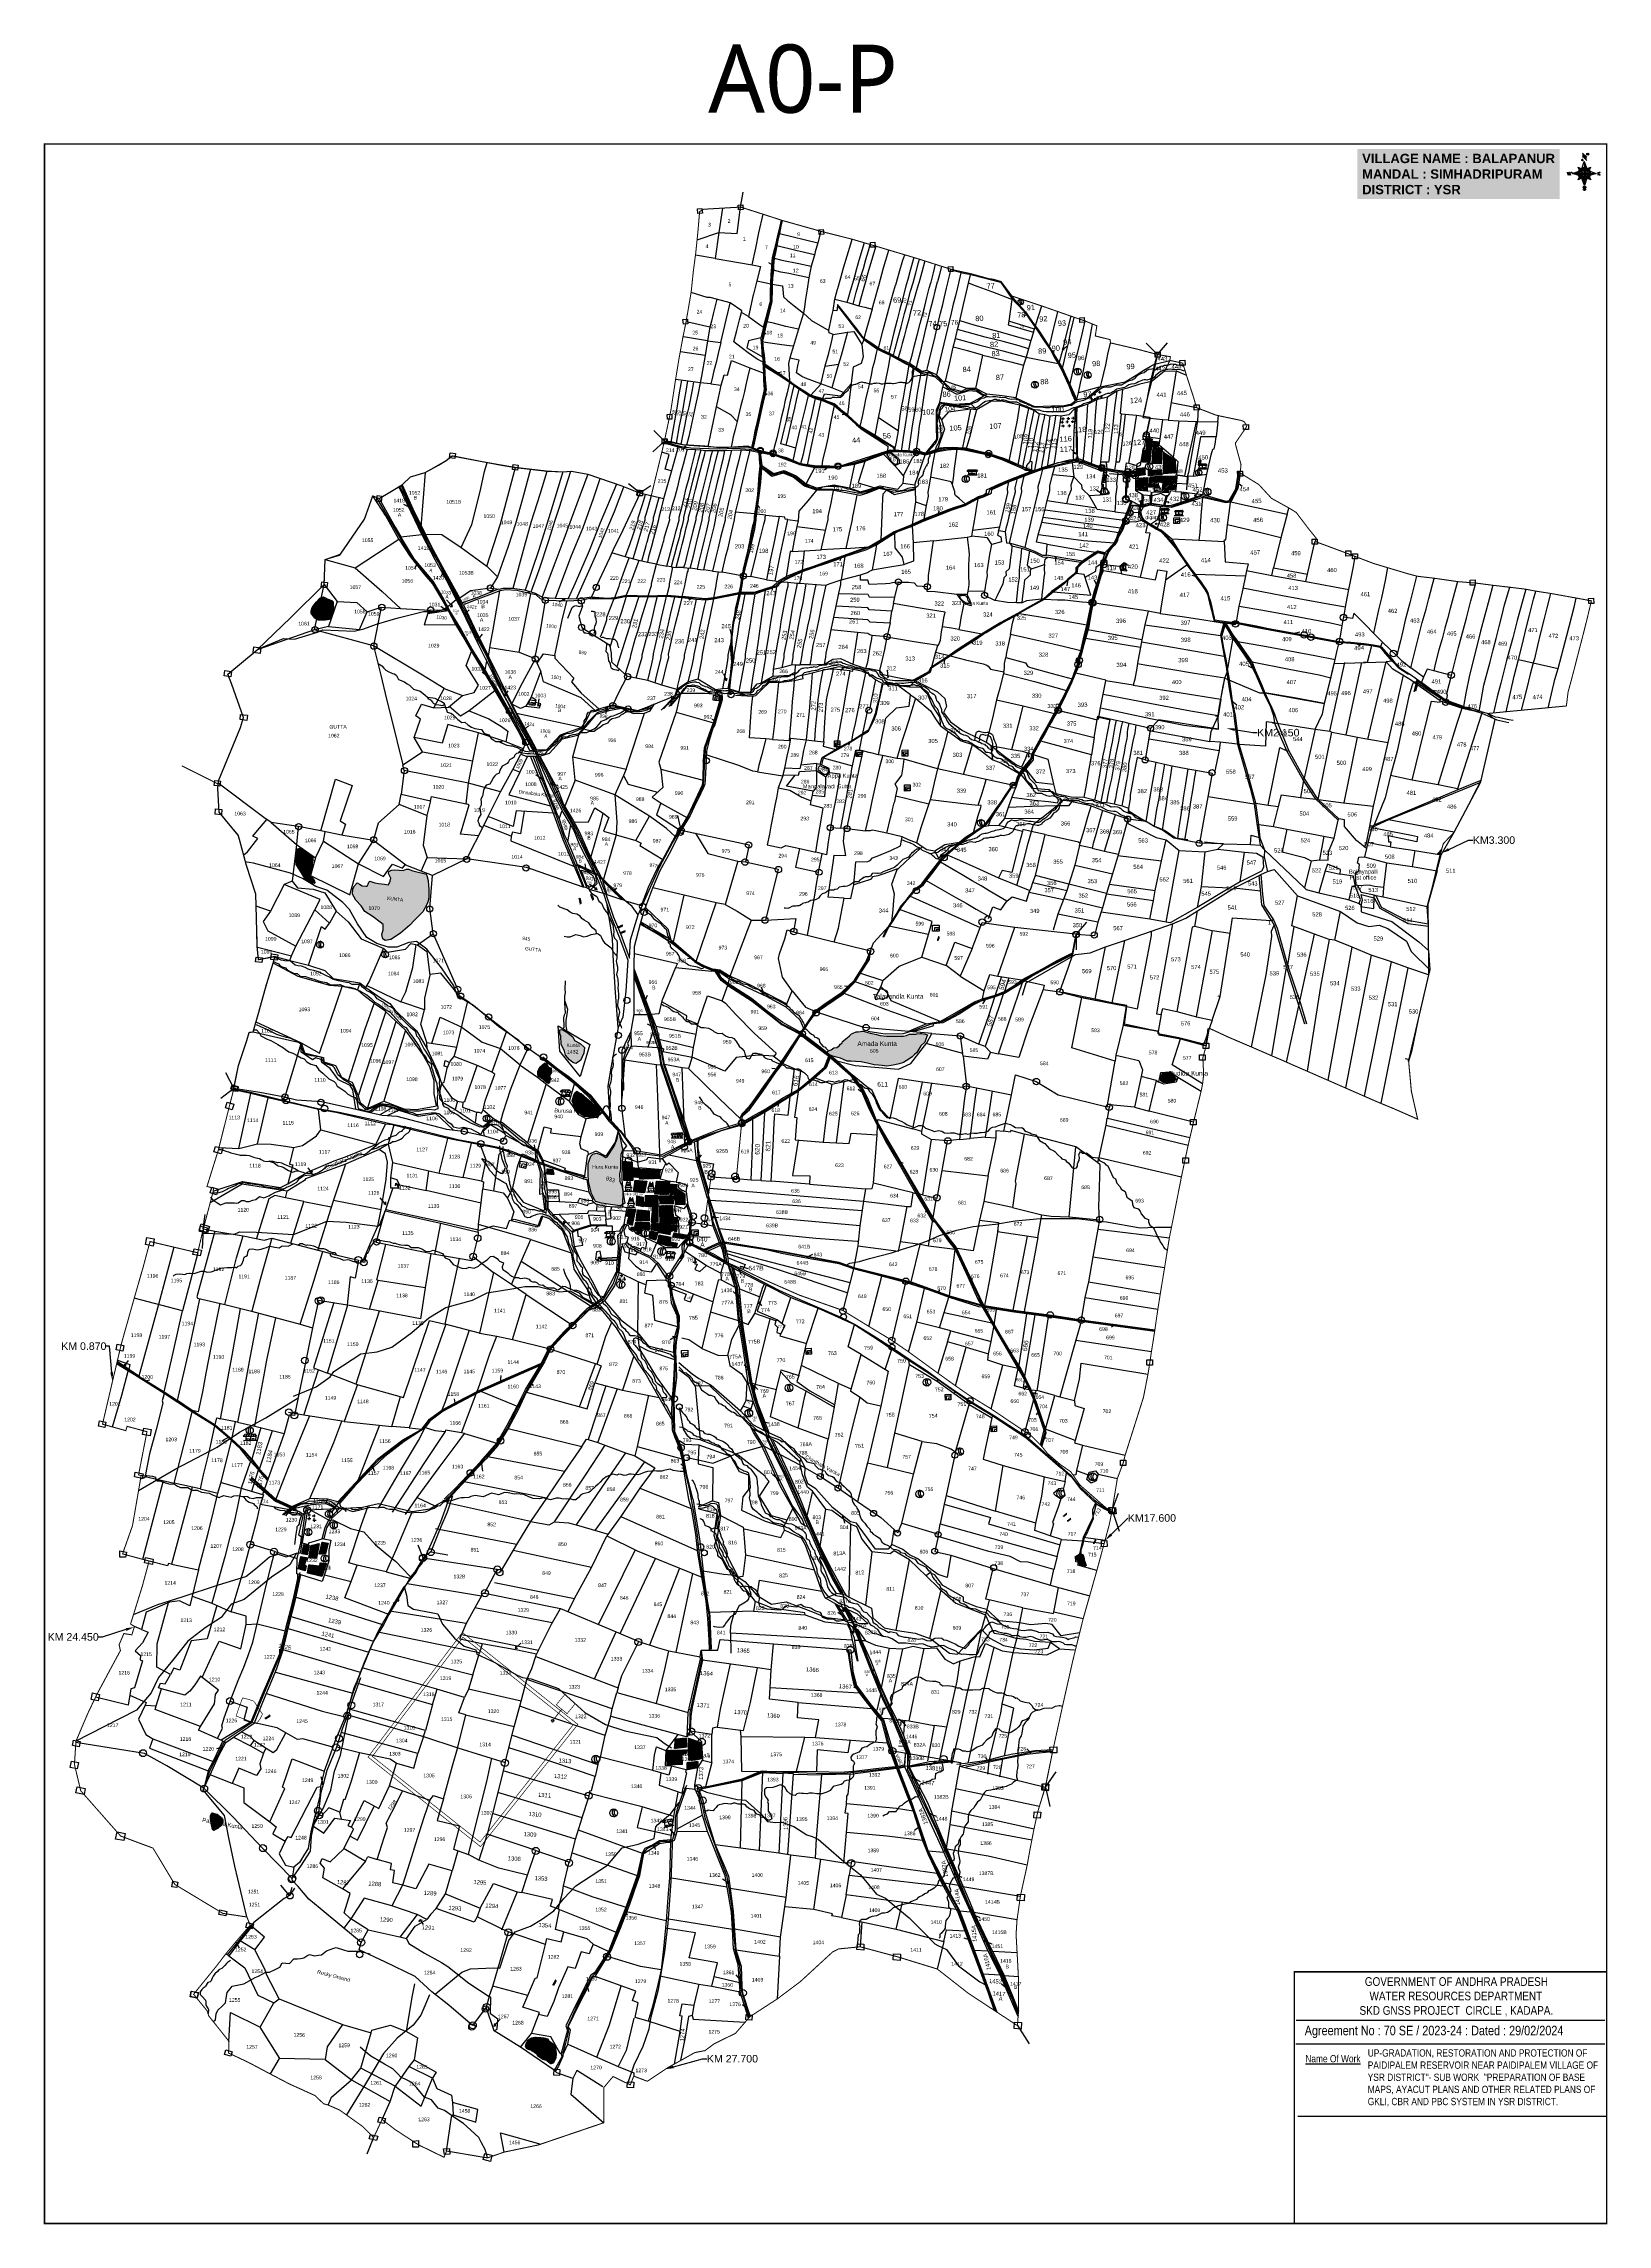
# Model space of a CAD drawing. Header units: millimetres. Extents: x 194974 to 225661, y 1604136 to 1614862.
# Drawn here: x 194974 to 202218, y 1604136 to 1614238 of the extents above; entities outside this region: 1.
import ezdxf
from ezdxf import colors
from ezdxf.entities.mleader import LeaderData, LeaderLine
from ezdxf.math import Vec2, Vec3

# ---------------------------------------------------------------- set-up
doc = ezdxf.new("R2010")
doc.units = ezdxf.units.MM
doc.header["$LTSCALE"] = 15
for name, color, linetype in [('AQUADUCT', 1, 'Continuous'), ('bord', 1, 'Continuous'), ('BOUNDRY STONES', 240, 'Continuous'), ('CADAS', 1, 'Continuous'), ('CHAINAGE', 7, 'Continuous'), ('FRAME 025', 7, 'Continuous'), ('PLOT NO', 7, 'Continuous'), ('PLOTS', 7, 'Continuous'), ('PLOTS NO', 7, 'Continuous'), ('ROADS', 1, 'Continuous'), ('STREAMS', 4, 'Continuous'), ('TEXT', 1, 'Continuous'), ('TITLEBLOCK', 7, 'Continuous'), ('VILLAGE', 7, 'Continuous'), ('VILLAGE BOUNDRY', 5, 'Continuous'), ('VILLAGE STONES', 240, 'Continuous'), ('wells', 7, 'Continuous')]:
    doc.layers.add(name, color=color, linetype=linetype)
doc.styles.add('ARIALN', font='ARIALN.TTF')
doc.styles.get("Standard").update_dxf_attribs({"font": 'arial.ttf'})
doc.styles.add('TMS', font='trebuc.ttf')
pattern_1 = [(267.297113149, (-8720374.938, 50637915.138), (10.5367255337, -0.497431438), [])]
pattern_2 = [(357.297113149, (-8720374.938, 50637915.138), (0.497431438, 10.5367255337), [])]
pattern_3 = [(359.9679704, (169158.6997, 1606507.6775), (1.82426713, 1.82222866), [1.82324818, -1.82324818])]
pattern_4 = [(343.3208545, (164753.1888, 1614645.4132), (1.93538719, 1.04300749), [1.55460416, -1.55460416])]
pattern_5 = [(47.627391, (153890.0272, 1592848.3399), (-1.09018614, 0.99452142), [])]
pattern_6 = [(353.2632423, (165077.4911, 1611703.874), (1.466128014, 1.156351674), [1.32035612, -1.32035612])]
pattern_7 = [(46.685895, (164790.601, 1607822.275), (-3.64963484, 3.4409386), [])]

# ---------------------------------------------------------------- blocks, each defined once
blk = doc.blocks.new('*X19')
at = {"color": 0, "linetype": 'Continuous'}
for p, q in [((6321.6, 240.5), (6322.3, 241.2)), ((6321.6, 240.3), (6322.3, 241)), ((6321.6, 240.1), (6322.3, 240.8)), ((6321.6, 239.9), (6322.4, 240.7)), ((6321.6, 239.8), (6322.4, 240.6)), ((6321.6, 239.6), (6322.5, 240.5)), ((6321.6, 239.4), (6322.5, 240.3)), ((6321.6, 239.2), (6322.6, 240.2)), ((6321.7, 239.1), (6322.6, 240.1)), ((6321.8, 240.8), (6322.4, 241.4)), ((6321.8, 239), (6322.7, 240)), ((6321.8, 239), (6322.8, 239.9)), ((6321.9, 238.9), (6322.9, 239.8)), ((6322, 238.8), (6323, 239.7)), ((6322.1, 241.3), (6322.4, 241.6)), ((6322.1, 238.7), (6323.1, 239.6)), ((6322.2, 238.6), (6323.1, 239.6)), ((6322.3, 238.5), (6323.2, 239.5)), ((6322.4, 238.5), (6323.3, 239.4)), ((6322.5, 238.4), (6323.4, 239.3)), ((6322.7, 238.4), (6323.6, 239.3)), ((6322.8, 238.3), (6323.7, 239.2)), ((6322.9, 238.3), (6323.8, 239.1)), ((6323.1, 238.2), (6323.9, 239.1)), ((6323.2, 238.2), (6324, 239)), ((6323.3, 238.2), (6324.2, 239)), ((6323.5, 238.1), (6324.3, 238.9)), ((6323.7, 238.1), (6324.4, 238.9)), ((6323.8, 238.1), (6324.6, 238.8)), ((6324.1, 238.2), (6324.7, 238.8)), ((6324.3, 238.3), (6324.9, 238.8)), ((6324.6, 238.3), (6325.1, 238.8)), ((6324.8, 238.4), (6325.2, 238.8)), ((6325.1, 238.5), (6325.4, 238.8)), ((6325.4, 238.6), (6325.6, 238.8))]:
    blk.add_line(p, q, dxfattribs=at)
blk = doc.blocks.new('*X18')
at = {"color": 0, "linetype": 'Continuous'}
for p, q in [((6324.4, 240.3), (6324.5, 240.4)), ((6324.6, 240.3), (6324.8, 240.5)), ((6324.7, 240.2), (6325, 240.5)), ((6324.8, 240.2), (6325.2, 240.6)), ((6325, 240.1), (6325.5, 240.6)), ((6325.1, 240.1), (6325.6, 240.6)), ((6325.2, 240), (6325.8, 240.6)), ((6325.3, 240), (6326, 240.6)), ((6325.4, 239.9), (6326.1, 240.6)), ((6325.5, 239.8), (6326.2, 240.5)), ((6325.6, 239.8), (6326.3, 240.5)), ((6325.7, 239.7), (6326.5, 240.4)), ((6325.9, 239.6), (6326.6, 240.3)), ((6326, 239.5), (6326.7, 240.3)), ((6326, 239.4), (6326.8, 240.2)), ((6326.1, 239.3), (6327, 240.2)), ((6326.2, 239.3), (6327.1, 240.1)), ((6326.3, 239.2), (6327.1, 240)), ((6326.4, 239.1), (6327.2, 239.9)), ((6326.5, 239), (6327.3, 239.8)), ((6326.5, 238.9), (6327.4, 239.7)), ((6326.6, 238.8), (6327.5, 239.6)), ((6326.7, 238.7), (6327.5, 239.5)), ((6326.8, 238.6), (6327.6, 239.4)), ((6326.8, 238.5), (6327.7, 239.3)), ((6326.8, 236.5), (6327.4, 237)), ((6326.9, 238.3), (6327.8, 239.2)), ((6326.9, 238.2), (6327.9, 239.1)), ((6326.9, 236.8), (6327.6, 237.4)), ((6327, 238.1), (6327.8, 239)), ((6327, 237.9), (6327.8, 238.8)), ((6327, 237.8), (6327.8, 238.6)), ((6327, 237.6), (6327.8, 238.4)), ((6327, 237.4), (6327.8, 238.2)), ((6327, 237.3), (6327.8, 238)), ((6327, 237.1), (6327.8, 237.9))]:
    blk.add_line(p, q, dxfattribs=at)
blk = doc.blocks.new('H')
at = {"layer": 'bord', "extrusion": (0.000427885, 0.004792, 0.999988)}
h = blk.add_hatch(dxfattribs=at)
h.set_pattern_fill('LINE', color=8, scale=84.387686, angle=-92.7029, style=0)
h.set_pattern_definition(pattern_1)
h.paths.add_polyline_path([(-625, 665, -0.090992), (-615, 710), (-751, 671)])
h = blk.add_hatch(dxfattribs=at)
h.set_pattern_fill('LINE', color=8, scale=84.387686, angle=-2.7029, style=0)
h.set_pattern_definition(pattern_2)
h.paths.add_polyline_path([(-504, 533, -0.090992), (-549, 543), (-510, 406)])
h = blk.add_hatch(dxfattribs=at)
h.set_pattern_fill('LINE', color=8, scale=84.387686, angle=-2.7029, style=0)
h.set_pattern_definition(pattern_2)
h.paths.add_polyline_path([(-492, 786, -0.090992), (-448, 775), (-486, 912)])
h = blk.add_hatch(dxfattribs=at)
h.set_pattern_fill('LINE', color=8, scale=84.387686, angle=-92.7029, style=0)
h.set_pattern_definition(pattern_1)
h.paths.add_polyline_path([(-246, 647), (-372, 653, -0.090992), (-382, 609)])
for p, q in [((-519, 1020, -1217), (-435, 927, -1216)), ((-516, 1087, -1217), (-432, 994, -1217)), ((-865, 701, -1215), (-847, 638, -1215)), ((-847, 700, -1215), (-829, 637, -1215)), ((-829, 699, -1215), (-811, 636, -1215)), ((-829, 699, -1215), (-811, 698, -1215)), ((-811, 698, -1215), (-794, 635, -1215)), ((-752, 665, -1215), (-615, 704, -1215)), ((-752, 665, -1215), (-625, 659, -1215)), ((-619, 614, -1215), (-752, 665, -1215)), ((-639, 526, -1214), (-606, 585, -1215)), ((-639, 526, -1214), (-593, 568, -1215)), ((-577, 553, -1215), (-639, 526, -1214)), ((-627, 794, -1216), (-567, 760, -1216)), ((-627, 794, -1216), (-584, 747, -1215)), ((-599, 731, -1215), (-627, 794, -1216)), ((-511, 400, -1214), (-549, 537, -1214)), ((-538, 774, -1216), (-487, 906, -1216)), ((-460, 533, -1215), (-511, 400, -1214)), ((-505, 527, -1214), (-511, 400, -1214)), ((-487, 906, -1216), (-493, 780, -1216)), ((-487, 906, -1216), (-448, 769, -1216)), ((-371, 513, -1214), (-431, 546, -1215)), ((-421, 753, -1216), (-359, 781, -1216)), ((-371, 513, -1214), (-414, 560, -1215)), ((-359, 781, -1216), (-405, 739, -1216)), ((-399, 576, -1215), (-371, 513, -1214)), ((-359, 781, -1216), (-392, 721, -1215)), ((-246, 641, -1215), (-383, 603, -1215)), ((-379, 693, -1215), (-246, 641, -1215)), ((-373, 647, -1215), (-246, 641, -1215)), ((-213, 669, -1215), (-217, 601, -1215)), ((-197, 600, -1215), (-194, 668, -1215))]:
    blk.add_line(p, q, dxfattribs=at)
at = {"layer": 'bord', "color": 8, "linetype": 'ByBlock', "extrusion": (0.000427885, 0.004792, 0.999988)}
for p, q in [((-373, 647, -1215), (-625, 659, -1215)), ((-378, 616, -1215), (-623, 628, -1215)), ((-375, 679, -1215), (-620, 691, -1215)), ((-392, 585, -1215), (-611, 595, -1215)), ((-386, 711, -1215), (-605, 722, -1215)), ((-420, 555, -1215), (-587, 562, -1215)), ((-411, 744, -1216), (-578, 752, -1216)), ((-493, 780, -1216), (-505, 527, -1214))]:
    blk.add_line(p, q, dxfattribs=at)
at = {"layer": 'bord', "extrusion": (0.000427885, 0.004792, 0.999988), "elevation": -1212}
for points, const_width in [([(-530, 950, 1), (-520, 939, 1)], 14.8), ([(-414, 1073, 1), (-398, 1058, 1)], 22.3), ([(-776, 697, 1), (-769, 690, 1)], 8.9), ([(-180, 618, 1), (-173, 611, 1)], 9.79), ([(-178, 667, 1), (-171, 660, 1)], 9.79), ([(-525, 322, 1), (-533, 329, 1)], 11.1), ([(-490, 362, 1), (-498, 369, 1)], 11.1)]:
    blk.add_lwpolyline(points, format="xyb", close=True, dxfattribs=dict(at, const_width=const_width))
for points, const_width in [([(-522, 960), (-516, 1093)], 1.61), ([(-434, 933), (-428, 1066)], 1.61), ([(-870, 707), (-846, 706)], 0.642), ([(-829, 643), (-855, 644)], 0.642), ([(-829, 643), (-821, 678)], 0.642), ([(-811, 642), (-784, 641)], 0.642), ([(-793, 641), (-782, 694)], 0.642), ([(-177, 605), (-226, 607)], 0.706), ([(-223, 676), (-174, 673)], 0.706), ([(-195, 645), (-185, 644)], 0.706)]:
    blk.add_lwpolyline(points, dxfattribs=dict(at, const_width=const_width))
for points in [[(-537, 317), (-531, 310), (-520, 307), (-505, 307), (-494, 310), (-486, 318), (-487, 326), (-491, 333), (-494, 336), (-503, 341), (-522, 347), (-530, 352), (-534, 355), (-537, 363), (-537, 373), (-530, 381), (-520, 384), (-504, 384), (-493, 380), (-487, 373)], [(-522, 348), (-526, 354), (-528, 361), (-528, 371), (-526, 375), (-521, 381), (-515, 384)], [(-505, 307), (-499, 312), (-497, 319), (-497, 327), (-501, 335), (-509, 343)]]:
    blk.add_lwpolyline(points, dxfattribs=at)
at = {"layer": 'bord', "extrusion": (0.000427885, 0.004792, 0.999988)}
for centre, radius in [((-525, 944, -1212), 14.8), ((-406, 1065, -1212), 22.3), ((-773, 694, -1212), 8.9), ((-498, 659, -1212), 127), ((-177, 615, -1212), 9.79), ((-174, 663, -1212), 9.79), ((-529, 325, -1212), 11.1), ((-494, 365, -1212), 11.1)]:
    blk.add_circle(centre, radius, dxfattribs=at)
at = {"layer": 'bord', "color": 8, "linetype": 'ByBlock', "extrusion": (0.000427885, 0.004792, 0.999988)}
for centre, radius, start, end in [((-482, 658, -1212), 128, 94.9254, 259.6691), ((-437, 656, -1212), 141, 113.2864, 241.308), ((-316, 651, -1212), 222, 142.5892, 212.0053), ((-560, 662, -1212), 141, 293.2864, 61.308), ((-681, 668, -1212), 222, 322.5892, 32.0053), ((-515, 660, -1212), 128, 274.9254, 79.6691)]:
    blk.add_arc(centre, radius, start, end, dxfattribs=at)
at = {"layer": 'bord', "extrusion": (0.000427885, 0.004792, 0.999988)}
for points in [[(-516, 1093, -1212), (-431, 1000, -1212), (-519, 1026, -1212), (-434, 933, -1212)], [(-864, 707, -1212), (-846, 706, -1212), (-846, 644, -1212), (-829, 643, -1212)], [(-829, 705, -1212), (-811, 704, -1212), (-811, 642, -1212), (-793, 641, -1212)], [(-193, 674, -1212), (-197, 606, -1212), (-213, 675, -1212), (-216, 607, -1212)]]:
    blk.add_solid(points, dxfattribs=at)
at = {"layer": 'bord', "extrusion": (0.000427885, 0.004792, 0.999988), "xscale": 7.977342409717546, "yscale": 7.977342409717546, "zscale": 7.977342409717546, "rotation": 138.0840426661453}
for name, p in [('*X18', (38301, -31929, -1212)), ('*X19', (38314, -31951, -1212))]:
    blk.add_blockref(name, p, dxfattribs=at)
blk = doc.blocks.new('DROP')
h = blk.add_hatch()
h.set_pattern_fill('ANSI31', color=1, scale=10, angle=45)
h.set_pattern_definition([(90, (-324.4107, -25.7687), (-1.25, 0), [])])
h.paths.add_polyline_path([(-10, -4), (-14, 4), (14, 4), (10, -4)])
blk = doc.blocks.new('ao')
at = {"layer": 'CHAINAGE', "color": 2, "linetype": 'Continuous', "lineweight": -2}
for points in [[(-594, 420), (-594, 210), (-297, 210), (-297, 420), (-594, 420)], [(-297, 420), (-297, 210), (0, 210), (0, 420), (-297, 420)], [(0, 420), (0, 210), (297, 210), (297, 420), (0, 420)], [(297, 420), (297, 210), (594, 210), (594, 420), (297, 420)], [(-594, 210), (-594, 0), (-297, 0), (-297, 210), (-594, 210)], [(-297, 210), (-297, 0), (0, 0), (0, 210), (-297, 210)], [(0, 210), (0, 0), (297, 0), (297, 210), (0, 210)], [(297, 210), (297, 0), (594, 0), (594, 210), (297, 210)], [(-594, 0), (-594, -210), (-297, -210), (-297, 0), (-594, 0)], [(-297, 0), (-297, -210), (0, -210), (0, 0), (-297, 0)], [(0, 0), (0, -210), (297, -210), (297, 0), (0, 0)], [(297, 0), (297, -210), (594, -210), (594, 0), (297, 0)], [(-594, -210), (-594, -420), (-297, -420), (-297, -210), (-594, -210)], [(-297, -210), (-297, -420), (0, -420), (0, -210), (-297, -210)], [(0, -210), (0, -420), (297, -420), (297, -210), (0, -210)], [(297, -210), (297, -420), (594, -420), (594, -210), (297, -210)]]:
    blk.add_lwpolyline(points, dxfattribs=at)

msp = doc.modelspace()

# ---------------------------------------------------------------- hatches: boundary and pattern name
at = {"layer": 'VILLAGE'}
h = msp.add_hatch(dxfattribs=at)
h.set_pattern_fill('ANSI31', color=30, scale=40.12771, angle=1.6859)
h.set_pattern_definition(pattern_7)
h.paths.add_polyline_path([(200086, 1612412), (200109, 1612408), (200099, 1612300), (200064, 1612300), (200071, 1612353), (200081, 1612354)])
h = msp.add_hatch(dxfattribs=at)
h.set_pattern_fill('ANSI31', color=30, scale=40.12771, angle=1.6859)
h.set_pattern_definition(pattern_7)
h.paths.add_polyline_path([(200115, 1612396), (200140, 1612394), (200137, 1612369), (200156, 1612362), (200153, 1612291), (200110, 1612293)])
h = msp.add_hatch(dxfattribs=at)
h.set_pattern_fill('ANSI31', color=30, scale=40.12771, angle=1.6859)
h.set_pattern_definition(pattern_7)
edge = h.paths.add_edge_path()
edge.add_line((200164, 1612344), (200216, 1612310))
edge.add_line((200216, 1612310), (200218, 1612269))
edge.add_line((200218, 1612269), (200221, 1612250))
edge.add_line((200221, 1612250), (200164, 1612246))
edge.add_line((200164, 1612246), (200163, 1612303))
edge.add_line((200163, 1612303), (200164, 1612344))
edge.add_line((200164, 1612344), (200164, 1612348))
h = msp.add_hatch(dxfattribs=at)
h.set_pattern_fill('ANSI31', color=30, scale=40.12771, angle=1.6859)
h.set_pattern_definition(pattern_7)
h.paths.add_polyline_path([(200039, 1612270), (200076, 1612274), (200076, 1612241), (200035, 1612235)])
h = msp.add_hatch(dxfattribs=at)
h.set_pattern_fill('ANSI31', color=30, scale=40.12771, angle=1.6859)
h.set_pattern_definition(pattern_7)
h.paths.add_polyline_path([(200041, 1612226), (200090, 1612229), (200086, 1612165), (200036, 1612169)])
h = msp.add_hatch(dxfattribs=at)
h.set_pattern_fill('ANSI31', color=30, scale=40.12771, angle=1.6859)
h.set_pattern_definition(pattern_7)
h.paths.add_polyline_path([(200093, 1612261), (200152, 1612266), (200154, 1612241), (200092, 1612236)])
h = msp.add_hatch(dxfattribs=at)
h.set_pattern_fill('ANSI31', color=30, scale=40.12771, angle=1.6859)
h.set_pattern_definition(pattern_7)
h.paths.add_polyline_path([(200100, 1612231), (200158, 1612236), (200155, 1612205), (200118, 1612206), (200118, 1612183), (200094, 1612183)])
h = msp.add_hatch(dxfattribs=at)
h.set_pattern_fill('ANSI31', color=30, scale=40.12771, angle=1.6859)
h.set_pattern_definition(pattern_7)
h.paths.add_polyline_path([(200165, 1612234), (200219, 1612234), (200213, 1612173), (200187, 1612172), (200184, 1612158), (200154, 1612159)])
h = msp.add_hatch(dxfattribs=at)
h.set_pattern_fill('ANSI31', color=30, scale=11.805297, angle=2.6274)
h.set_pattern_definition(pattern_5)
h.paths.add_polyline_path([(197307, 1609026), (197333, 1609023), (197337, 1608999), (197305, 1609001)])
h = msp.add_hatch(dxfattribs=at)
h.set_pattern_fill('ANSI31', color=30, scale=11.805297, angle=2.6274)
h.set_pattern_definition(pattern_5)
h.paths.add_polyline_path([(197717, 1608779), (197779, 1608777), (197783, 1608760), (197780, 1608744), (197747, 1608750), (197740, 1608725), (197723, 1608727), (197724, 1608737), (197697, 1608745), (197694, 1608747), (197696, 1608756), (197713, 1608755)])
h.paths.add_polyline_path([(197726, 1608836), (197780, 1608831), (197779, 1608785), (197719, 1608785)])
h.paths.add_polyline_path([(197788, 1608781), (197821, 1608778), (197821, 1608901), (197761, 1608901), (197760, 1608853), (197793, 1608852), (197793, 1608827)])
h.paths.add_polyline_path([(197828, 1608855), (197888, 1608856), (197891, 1608803), (197910, 1608800), (197908, 1608770), (197831, 1608776), (197829, 1608828)])
h.paths.add_polyline_path([(197817, 1608685), (197864, 1608669), (197907, 1608666), (197910, 1608680), (197878, 1608686), (197881, 1608708), (197825, 1608719)])
h.paths.add_polyline_path([(197895, 1608729), (197952, 1608716), (197939, 1608701), (197889, 1608710)])
h.paths.add_polyline_path([(197826, 1608772), (197818, 1608732), (197876, 1608722), (197880, 1608736), (197895, 1608741), (197897, 1608736), (197907, 1608735), (197910, 1608763)])
h.paths.add_polyline_path([(197787, 1608744), (197815, 1608739), (197822, 1608771), (197792, 1608775)])
h.paths.add_polyline_path([(197788, 1608739), (197819, 1608729), (197808, 1608695), (197780, 1608704)])
h.paths.add_polyline_path([(197683, 1608841), (197673, 1608808), (197685, 1608805), (197676, 1608773), (197702, 1608765), (197717, 1608838)])
h.paths.add_polyline_path([(197719, 1608857), (197754, 1608851), (197753, 1608893), (197721, 1608899)])
h.paths.add_polyline_path([(197714, 1608973), (197768, 1608968), (197757, 1608915), (197706, 1608919)])
h.paths.add_polyline_path([(197829, 1608901), (197889, 1608900), (197891, 1608863), (197832, 1608863), (197826, 1608898)])
h.paths.add_polyline_path([(197878, 1608955), (197909, 1608953), (197905, 1608937), (197931, 1608919), (197945, 1608910), (197944, 1608860), (197902, 1608861), (197902, 1608875), (197896, 1608887), (197895, 1608909), (197876, 1608904)])
h.paths.add_polyline_path([(197813, 1608969), (197873, 1608966), (197867, 1608907), (197806, 1608908)])
h.paths.add_polyline_path([(197743, 1609025), (197830, 1609021), (197824, 1608981), (197734, 1608978)])
h.paths.add_polyline_path([(197707, 1609031), (197736, 1609027), (197730, 1608986), (197706, 1608987)])
h.paths.add_polyline_path([(197662, 1609061), (197700, 1609056), (197704, 1608972), (197662, 1608972)])
h = msp.add_hatch(dxfattribs=at)
h.set_pattern_fill('ANSI31', color=30, scale=11.805297, angle=2.6274)
h.set_pattern_definition(pattern_5)
h.paths.add_polyline_path([(196203, 1607192), (196254, 1607186), (196256, 1607201), (196285, 1607197), (196263, 1607138), (196196, 1607153)])
h.paths.add_polyline_path([(196166, 1607230), (196197, 1607224), (196195, 1607213), (196189, 1607213), (196183, 1607192), (196191, 1607186), (196186, 1607163), (196153, 1607173)])
h.paths.add_polyline_path([(196264, 1607297), (196293, 1607291), (196280, 1607242), (196251, 1607241)])
h.paths.add_polyline_path([(196212, 1607280), (196251, 1607290), (196238, 1607222), (196203, 1607224)])
h.paths.add_polyline_path([(196180, 1607286), (196204, 1607281), (196195, 1607238), (196171, 1607243)])
h = msp.add_hatch(dxfattribs=at)
h.set_pattern_fill('ANSI31', color=30, scale=11.805297, angle=2.6274)
h.set_pattern_definition(pattern_5)
h.paths.add_polyline_path([(197955, 1606276), (198004, 1606281), (198003, 1606251), (197955, 1606242)])
h.paths.add_polyline_path([(197863, 1606332), (197955, 1606334), (197954, 1606319), (197931, 1606312), (197932, 1606267), (197863, 1606264)])
h.paths.add_polyline_path([(197962, 1606388), (198015, 1606370), (198020, 1606293), (197991, 1606286), (197964, 1606286), (197962, 1606344)])
h.paths.add_polyline_path([(197902, 1606385), (197950, 1606389), (197952, 1606347), (197897, 1606340)])
at = {"layer": 'wells'}
h = msp.add_hatch(dxfattribs=at)
h.set_pattern_fill('DASH', color=4, scale=10.562849, angle=-6.7368)
h.set_pattern_definition(pattern_6)
h.paths.add_polyline_path([(196253, 1611670), (196270, 1611676), (196288, 1611667), (196309, 1611658), (196315, 1611652), (196316, 1611643), (196316, 1611637), (196315, 1611604), (196306, 1611582), (196301, 1611572), (196277, 1611568), (196247, 1611568), (196230, 1611577), (196213, 1611600), (196214, 1611611), (196218, 1611626), (196228, 1611638), (196237, 1611651)])
h = msp.add_hatch(dxfattribs=at)
h.set_pattern_fill('DASH', color=4, scale=10.562849, angle=-6.7368)
h.set_pattern_definition(pattern_6)
h.paths.add_polyline_path([(196160, 1610511), (196188, 1610493), (196222, 1610469), (196219, 1610436), (196207, 1610386), (196223, 1610370), (196229, 1610360), (196230, 1610349), (196216, 1610351), (196186, 1610369), (196161, 1610409), (196144, 1610435), (196141, 1610465), (196149, 1610507)])
h = msp.add_hatch(dxfattribs=at)
h.set_pattern_fill('DASH', color=4, scale=10.562849, angle=-6.7368)
h.set_pattern_definition(pattern_6)
h.paths.add_polyline_path([(196427, 1610350), (196438, 1610344), (196450, 1610336), (196467, 1610335), (196473, 1610335), (196477, 1610345), (196480, 1610354), (196485, 1610358), (196509, 1610351), (196525, 1610347), (196553, 1610344), (196572, 1610341), (196580, 1610358), (196582, 1610372), (196572, 1610394), (196574, 1610403), (196585, 1610410), (196598, 1610411), (196622, 1610409), (196640, 1610408), (196656, 1610414), (196665, 1610414), (196685, 1610406), (196710, 1610400), (196729, 1610395), (196746, 1610391), (196749, 1610384), (196756, 1610362), (196757, 1610337), (196758, 1610323), (196759, 1610302), (196759, 1610284), (196756, 1610267), (196751, 1610253), (196744, 1610240), (196740, 1610234), (196731, 1610217), (196693, 1610177), (196671, 1610154), (196628, 1610118), (196582, 1610088), (196557, 1610083), (196545, 1610091), (196541, 1610111), (196547, 1610133), (196547, 1610158), (196533, 1610168), (196501, 1610193), (196462, 1610218), (196445, 1610244), (196420, 1610271), (196405, 1610298), (196406, 1610323), (196415, 1610336)])
h = msp.add_hatch(dxfattribs=at)
h.set_pattern_fill('DASH', color=4, scale=10.562849, angle=-6.7368)
h.set_pattern_definition(pattern_6)
h.paths.add_polyline_path([(197379, 1609670), (197398, 1609659), (197425, 1609637), (197434, 1609621), (197460, 1609607), (197480, 1609588), (197477, 1609562), (197461, 1609527), (197440, 1609514), (197425, 1609519), (197411, 1609530), (197391, 1609553), (197387, 1609571), (197371, 1609603), (197370, 1609640), (197366, 1609653), (197365, 1609669), (197371, 1609671)])
h = msp.add_hatch(dxfattribs=at)
h.set_pattern_fill('DASH', color=4, scale=14.585985, angle=-0.032)
h.set_pattern_definition(pattern_3)
h.paths.add_polyline_path([(198610, 1609573), (198622, 1609577), (198634, 1609586), (198649, 1609588), (198659, 1609596), (198666, 1609603), (198673, 1609610), (198675, 1609615), (198697, 1609633), (198707, 1609642), (198716, 1609651), (198724, 1609655), (198738, 1609660), (198747, 1609661), (198759, 1609662), (198768, 1609663), (198772, 1609664), (198781, 1609660), (198803, 1609655), (198819, 1609651), (198833, 1609648), (198849, 1609644), (198878, 1609640), (198909, 1609640), (198924, 1609640), (198948, 1609640), (198958, 1609640), (198972, 1609644), (198985, 1609649), (199005, 1609650), (199014, 1609650), (199019, 1609651), (199035, 1609652), (199042, 1609652), (199058, 1609650), (199068, 1609647), (199066, 1609639), (199061, 1609627), (199056, 1609613), (199037, 1609595), (199033, 1609588), (199019, 1609565), (199008, 1609555), (198997, 1609544), (198982, 1609534), (198970, 1609526), (198958, 1609519), (198937, 1609512), (198918, 1609507), (198901, 1609505), (198881, 1609502), (198858, 1609504), (198842, 1609506), (198821, 1609508), (198790, 1609515), (198768, 1609520), (198762, 1609521), (198735, 1609523), (198713, 1609524), (198696, 1609525), (198680, 1609532), (198666, 1609538), (198641, 1609544), (198625, 1609550), (198614, 1609554), (198607, 1609559), (198606, 1609569)])
h = msp.add_hatch(dxfattribs=at)
h.set_pattern_fill('DASH', color=4, scale=12.436833, angle=-16.6791)
h.set_pattern_definition(pattern_4)
h.paths.add_polyline_path([(197303, 1609515), (197308, 1609506), (197313, 1609496), (197326, 1609493), (197325, 1609489), (197326, 1609478), (197326, 1609470), (197320, 1609459), (197318, 1609456), (197322, 1609444), (197318, 1609428), (197314, 1609422), (197304, 1609425), (197288, 1609439), (197269, 1609454), (197263, 1609462), (197263, 1609476), (197273, 1609497), (197286, 1609509), (197294, 1609515)])
h = msp.add_hatch(dxfattribs=at)
h.set_pattern_fill('DASH', color=4, scale=12.436833, angle=-16.6791)
h.set_pattern_definition(pattern_4)
h.paths.add_polyline_path([(197444, 1609385), (197459, 1609374), (197465, 1609374), (197477, 1609364), (197492, 1609350), (197506, 1609339), (197516, 1609328), (197527, 1609320), (197544, 1609301), (197550, 1609294), (197547, 1609283), (197542, 1609277), (197533, 1609270), (197518, 1609266), (197505, 1609265), (197487, 1609268), (197478, 1609269), (197457, 1609284), (197442, 1609304), (197432, 1609317), (197423, 1609341), (197431, 1609369), (197437, 1609380)])
h = msp.add_hatch(dxfattribs=at)
h.set_pattern_fill('DASH', color=4, scale=14.585985, angle=-0.032)
h.set_pattern_definition(pattern_3)
h.paths.add_polyline_path([(200159, 1609470), (200166, 1609471), (200173, 1609471), (200182, 1609471), (200190, 1609472), (200199, 1609469), (200205, 1609464), (200209, 1609459), (200215, 1609451), (200217, 1609447), (200219, 1609440), (200216, 1609436), (200213, 1609433), (200208, 1609431), (200201, 1609429), (200194, 1609426), (200183, 1609426), (200177, 1609426), (200165, 1609426), (200155, 1609429), (200149, 1609434), (200150, 1609441), (200150, 1609450), (200151, 1609455), (200153, 1609459)])
h = msp.add_hatch(dxfattribs=at)
h.set_pattern_fill('DASH', color=4, scale=12.436833, angle=-16.6791)
h.set_pattern_definition(pattern_4)
h.paths.add_polyline_path([(197636, 1609197), (197641, 1609186), (197648, 1609154), (197653, 1609129), (197658, 1609115), (197648, 1609092), (197646, 1609064), (197646, 1609023), (197642, 1609003), (197644, 1608969), (197653, 1608948), (197664, 1608885), (197667, 1608866), (197647, 1608854), (197611, 1608859), (197559, 1608866), (197531, 1608875), (197512, 1608912), (197499, 1608966), (197496, 1609003), (197496, 1609051), (197509, 1609085), (197518, 1609094), (197535, 1609099), (197561, 1609089), (197579, 1609079), (197585, 1609081), (197617, 1609131), (197631, 1609164)])
h = msp.add_hatch(dxfattribs=at)
h.set_pattern_fill('DASH', color=4, scale=11.805297, angle=2.6274)
h.set_pattern_definition([(2.627391, (171782.2377, 1603554.0763), (1.40646568, 1.541756024), [1.47566212, -1.47566212])])
h.paths.add_polyline_path([(199779, 1607242), (199789, 1607237), (199792, 1607232), (199794, 1607220), (199795, 1607215), (199800, 1607197), (199803, 1607189), (199795, 1607184), (199779, 1607191), (199773, 1607193), (199767, 1607208), (199759, 1607214), (199759, 1607224), (199761, 1607229), (199766, 1607233)])
h = msp.add_hatch(dxfattribs=at)
h.set_pattern_fill('DASH', color=4, scale=13.066073, angle=-10.8147)
h.set_pattern_definition([(349.185305, (151610.6746, 1611786.0995), (1.910704724, 1.297797334), [1.63325908, -1.63325908])])
h.paths.add_polyline_path([(195754, 1606043), (195778, 1606036), (195801, 1606018), (195805, 1606012), (195805, 1605998), (195798, 1605984), (195782, 1605972), (195763, 1605960), (195757, 1605966), (195751, 1605995), (195748, 1606017), (195748, 1606030)])
h = msp.add_hatch(dxfattribs=at)
h.set_pattern_fill('DASH', color=4, scale=13.03486, angle=-3.8081)
h.set_pattern_definition([(356.1918923, (144642.3619, 1605535.8904), (1.733974, 1.51754613), [1.62935756, -1.62935756])])
h.paths.add_polyline_path([(197235, 1605000), (197249, 1605003), (197269, 1605002), (197291, 1605000), (197308, 1604995), (197315, 1604987), (197335, 1604972), (197346, 1604952), (197348, 1604928), (197347, 1604908), (197336, 1604884), (197323, 1604880), (197310, 1604891), (197305, 1604897), (197287, 1604900), (197276, 1604908), (197264, 1604915), (197259, 1604925), (197248, 1604932), (197239, 1604938), (197229, 1604944), (197211, 1604951), (197206, 1604962), (197209, 1604974), (197217, 1604989)])

# ---------------------------------------------------------------- linework, layer by layer
at = {"color": 5}
for points, const_width in [([(194978, 1613773), (202215, 1613773), (202215, 1604140), (194978, 1604140)], 7), ([(197388, 1606590), (197437, 1606548), (197399, 1606502), (197349, 1606543)], 3), ([(200768, 1605306), (202215, 1605306), (202215, 1604140), (200768, 1604140)], 7)]:
    msp.add_lwpolyline(points, close=True, dxfattribs=dict(at, const_width=const_width))
at = {"color": 5, "const_width": 3}
for points, elevation in [([(196914, 1606878), (197449, 1606452), (196998, 1605886), (196477, 1606301), (196914, 1606878)], 241), ([(195896, 1606575), (195923, 1606568), (195946, 1606561), (195951, 1606556), (195961, 1606540), (195970, 1606525), (195988, 1606500), (195979, 1606481), (195961, 1606456), (195923, 1606469), (195866, 1606491), (195879, 1606530), (195896, 1606575)], 244)]:
    msp.add_lwpolyline(points, dxfattribs=dict(at, elevation=elevation))
at = {"color": 5, "const_width": 3, "elevation": 241}
msp.add_lwpolyline([(196917, 1606856), (197427, 1606450), (196996, 1605907), (196497, 1606304)], close=True, dxfattribs=at)
at = {"color": 1, "const_width": 4}
msp.add_lwpolyline([(197374, 1606522), (197332, 1606469)], dxfattribs=at)
at = {"color": 5}
msp.add_circle((197332, 1606469), 5.7, dxfattribs=at)
at = {"layer": 'BOUNDRY STONES'}
for points in [[(198203, 1613481), (198214, 1613550)], [(200134, 1612798), (200181, 1612852)], [(197850, 1612397), (197797, 1612347)], [(199997, 1612255), (199996, 1612182)]]:
    msp.add_lwpolyline(points, dxfattribs=at)
for points in [[(198003, 1613473), (198024, 1613475), (198026, 1613453), (198004, 1613451)], [(198192, 1613490), (198213, 1613492), (198214, 1613470), (198193, 1613468)], [(198565, 1613375), (198586, 1613377), (198588, 1613355), (198567, 1613354)], [(198804, 1613317), (198825, 1613318), (198826, 1613296), (198805, 1613295)], [(199165, 1613204), (199186, 1613205), (199188, 1613183), (199167, 1613182)], [(197936, 1612960), (197957, 1612962), (197959, 1612940), (197938, 1612939)], [(199774, 1612968), (199795, 1612969), (199796, 1612948), (199775, 1612946)], [(200124, 1612808), (200145, 1612809), (200146, 1612787), (200125, 1612786)], [(197862, 1612520), (197884, 1612521), (197885, 1612499), (197864, 1612498)], [(197839, 1612407), (197860, 1612409), (197861, 1612387), (197840, 1612385)]]:
    msp.add_lwpolyline(points, close=True, dxfattribs=at)
at = {"layer": 'BOUNDRY STONES', "color": 1}
for points in [[(200134, 1612798), (200081, 1612851)], [(197850, 1612397), (197801, 1612446)], [(199991, 1612239), (199912, 1612245)], [(199997, 1612255), (200080, 1612244)], [(197736, 1612157), (197683, 1612199)], [(197736, 1612157), (197787, 1612192)], [(197927, 1610594), (197912, 1610663)], [(197927, 1610594), (197991, 1610581)], [(199757, 1610111), (199757, 1610041)], [(199759, 1610113), (199807, 1610168)], [(200360, 1609596), (200368, 1609676)], [(195795, 1609353), (195856, 1609399)], [(195856, 1609399), (195819, 1609470)], [(195714, 1608748), (195723, 1608814)], [(195714, 1608748), (195708, 1608657)], [(197967, 1608684), (197925, 1608607)], [(197967, 1608683), (197970, 1608760)], [(197969, 1608713), (198062, 1608709)], [(199924, 1607445), (199953, 1607524)], [(199924, 1607445), (199956, 1607348)], [(196732, 1607224), (196709, 1607282)], [(196732, 1607224), (196683, 1607140)], [(196768, 1607251), (196846, 1607237)], [(199615, 1606162), (199665, 1606233)], [(199615, 1606162), (199635, 1606072)], [(199485, 1605057), (199540, 1604972)], [(196503, 1604538), (196472, 1604461)]]:
    msp.add_lwpolyline(points, dxfattribs=at)
for points in [[(200123, 1612809), (200146, 1612809), (200147, 1612786), (200124, 1612785)], [(200238, 1612771), (200261, 1612772), (200262, 1612749), (200238, 1612748)], [(200304, 1612565), (200327, 1612565), (200328, 1612542), (200304, 1612541)], [(200531, 1612473), (200555, 1612474), (200555, 1612450), (200532, 1612450)], [(196857, 1612342), (196882, 1612339), (196879, 1612316), (196854, 1612319)], [(197840, 1612407), (197862, 1612407), (197863, 1612385), (197840, 1612385)], [(197149, 1612288), (197173, 1612285), (197170, 1612262), (197146, 1612265)], [(200505, 1612257), (200528, 1612258), (200529, 1612234), (200506, 1612234)], [(196519, 1612145), (196541, 1612142), (196538, 1612115), (196516, 1612117)], [(197725, 1612171), (197750, 1612168), (197747, 1612143), (197722, 1612146)], [(197726, 1612167), (197748, 1612167), (197748, 1612144), (197726, 1612144)], [(200851, 1611942), (200874, 1611943), (200875, 1611919), (200851, 1611919)], [(201006, 1611888), (201029, 1611888), (201030, 1611865), (201006, 1611864)], [(201037, 1611874), (201060, 1611875), (201061, 1611851), (201038, 1611851)], [(196263, 1611745), (196289, 1611742), (196286, 1611717), (196260, 1611720)], [(201582, 1611753), (201605, 1611754), (201606, 1611730), (201582, 1611730)], [(202131, 1611668), (202154, 1611669), (202155, 1611645), (202132, 1611644)], [(195948, 1611444), (195980, 1611440), (195977, 1611413), (195945, 1611417)], [(195813, 1611334), (195844, 1611330), (195841, 1611305), (195810, 1611309)], [(195887, 1611131), (195919, 1611127), (195916, 1611103), (195885, 1611107)], [(195768, 1610824), (195794, 1610821), (195791, 1610798), (195765, 1610801)], [(195771, 1610694), (195800, 1610690), (195798, 1610666), (195769, 1610669)], [(195959, 1610007), (195988, 1610003), (195985, 1609982), (195956, 1609985)], [(196030, 1610021), (196059, 1610017), (196056, 1609993), (196027, 1609996)], [(200346, 1609608), (200372, 1609608), (200372, 1609583), (200346, 1609583)], [(200329, 1609554), (200355, 1609554), (200355, 1609529), (200329, 1609529)], [(195848, 1609415), (195874, 1609407), (195869, 1609388), (195842, 1609396)], [(195848, 1609409), (195875, 1609406), (195873, 1609384), (195845, 1609387)], [(195825, 1609335), (195856, 1609326), (195848, 1609299), (195817, 1609308)], [(200287, 1609255), (200313, 1609255), (200313, 1609230), (200287, 1609230)], [(195771, 1609130), (195804, 1609121), (195796, 1609095), (195763, 1609104)], [(200251, 1609077), (200277, 1609077), (200277, 1609052), (200251, 1609052)], [(195754, 1608941), (195783, 1608932), (195775, 1608906), (195746, 1608914)], [(195452, 1608708), (195487, 1608701), (195481, 1608668), (195446, 1608675)], [(195704, 1608771), (195742, 1608759), (195733, 1608730), (195695, 1608742)], [(195701, 1608760), (195733, 1608753), (195728, 1608730), (195696, 1608736)], [(195671, 1608655), (195705, 1608649), (195700, 1608623), (195666, 1608629)], [(195315, 1608214), (195346, 1608208), (195341, 1608181), (195310, 1608187)], [(200085, 1608141), (200111, 1608141), (200111, 1608116), (200085, 1608116)], [(195233, 1607859), (195263, 1607853), (195258, 1607827), (195228, 1607833)], [(195439, 1607825), (195473, 1607818), (195468, 1607789), (195433, 1607795)], [(199962, 1607676), (199988, 1607676), (199988, 1607651), (199962, 1607651)], [(195399, 1607620), (195435, 1607613), (195431, 1607592), (195395, 1607599)], [(199909, 1607457), (199935, 1607457), (199935, 1607432), (199909, 1607432)], [(199913, 1607456), (199940, 1607457), (199942, 1607428), (199914, 1607427)], [(199874, 1607303), (199900, 1607304), (199901, 1607276), (199875, 1607275)], [(195327, 1607256), (195358, 1607250), (195354, 1607227), (195327, 1607227)], [(195446, 1607225), (195482, 1607218), (195478, 1607193), (195441, 1607200)], [(195201, 1606598), (195233, 1606591), (195227, 1606561), (195195, 1606567)], [(195113, 1606379), (195144, 1606373), (195139, 1606348), (195108, 1606354)], [(195103, 1606282), (195136, 1606276), (195130, 1606247), (195098, 1606253)], [(199636, 1606347), (199667, 1606349), (199668, 1606321), (199638, 1606320)], [(195129, 1606163), (195167, 1606156), (195162, 1606127), (195124, 1606135)], [(199600, 1606177), (199630, 1606175), (199628, 1606145), (199598, 1606147)], [(199603, 1606177), (199628, 1606178), (199629, 1606148), (199604, 1606147)], [(199562, 1606047), (199593, 1606045), (199591, 1606018), (199561, 1606020)], [(195315, 1605954), (195352, 1605947), (195346, 1605914), (195308, 1605921)], [(195573, 1605726), (195596, 1605721), (195591, 1605696), (195568, 1605700)], [(199486, 1605666), (199518, 1605664), (199516, 1605635), (199484, 1605637)], [(195790, 1605593), (195823, 1605586), (195819, 1605565), (195786, 1605571)], [(195917, 1605534), (195946, 1605527), (195940, 1605505), (195911, 1605512)], [(198744, 1605436), (198774, 1605434), (198773, 1605407), (198742, 1605409)], [(198911, 1605390), (198944, 1605388), (198942, 1605359), (198909, 1605361)], [(195658, 1605217), (195692, 1605211), (195686, 1605184), (195653, 1605190)], [(195660, 1605216), (195690, 1605208), (195684, 1605184), (195654, 1605192)], [(198229, 1605108), (198257, 1605106), (198255, 1605082), (198227, 1605083)], [(199472, 1605073), (199504, 1605071), (199502, 1605041), (199470, 1605043)], [(195818, 1604944), (195848, 1604936), (195842, 1604915), (195812, 1604923)], [(197339, 1604855), (197366, 1604853), (197364, 1604826), (197337, 1604828)], [(197679, 1604797), (197708, 1604795), (197706, 1604768), (197677, 1604770)], [(196529, 1604633), (196558, 1604626), (196552, 1604603), (196523, 1604610)], [(196488, 1604553), (196522, 1604545), (196516, 1604524), (196483, 1604533)], [(196685, 1604521), (196711, 1604524), (196711, 1604493), (196685, 1604494)], [(196826, 1604486), (196854, 1604488), (196856, 1604461), (196831, 1604460)], [(197018, 1604465), (197051, 1604456), (197044, 1604428), (197010, 1604437)]]:
    msp.add_lwpolyline(points, close=True, dxfattribs=at)
at = {"layer": 'BOUNDRY STONES', "color": 5}
for points in [[(197636, 1608515), (197650, 1608515)], [(197643, 1608531), (197657, 1608531)], [(197643, 1608523), (197644, 1608509)], [(197649, 1608537), (197651, 1608524)], [(197656, 1608515), (197672, 1608517)], [(197664, 1608525), (197665, 1608509)], [(196197, 1607406), (196212, 1607406)], [(196199, 1607423), (196211, 1607423)], [(196205, 1607417), (196205, 1607432)], [(196205, 1607399), (196206, 1607413)], [(196219, 1607419), (196232, 1607419)], [(196221, 1607399), (196237, 1607399)], [(196228, 1607424), (196227, 1607412)], [(196229, 1607390), (196228, 1607407)]]:
    msp.add_lwpolyline(points, dxfattribs=at)
at = {"layer": 'BOUNDRY STONES'}
for centre in [(199112, 1612925), (200083, 1612428), (198294, 1612352), (198353, 1612337), (199017, 1612342), (199350, 1612333), (198655, 1612279), (199876, 1612270), (199996, 1612255), (200032, 1612254)]:
    msp.add_circle(centre, 12.8, dxfattribs=at)
at = {"layer": 'BOUNDRY STONES', "color": 1}
for centre, radius in [((200082, 1612417), 15.1), ((198294, 1612355), 14.1), ((198353, 1612342), 14.1), ((199018, 1612350), 14.1), ((199352, 1612341), 14.1), ((198654, 1612281), 14.1), ((199875, 1612274), 14.1), ((199990, 1612238), 15.1), ((199991, 1612219), 15.1), ((199996, 1612244), 14.1), ((199997, 1612255), 14.1), ((200030, 1612238), 15.1), ((199987, 1612129), 15.1), ((199988, 1612126), 14.1), ((199987, 1612029), 14.1), ((199988, 1612026), 15.1), ((199885, 1611825), 15.1), ((199886, 1611836), 14.1), ((197044, 1611717), 14.3), ((197534, 1611719), 14.3), ((198216, 1611772), 14.1), ((198934, 1611745), 14.1), ((199068, 1611722), 14.1), ((196541, 1611627), 14.3), ((196767, 1611615), 14.3), ((197298, 1611659), 14.3), ((197465, 1611657), 14.3), ((199333, 1611682), 14.1), ((199831, 1611649), 15.1), ((199835, 1611647), 14.1), ((196231, 1611524), 14.3), ((197466, 1611534), 14.3), ((197517, 1611508), 14.1), ((198881, 1611491), 14.1), ((200496, 1611550), 15.1), ((200814, 1611499), 15.1), ((200845, 1611489), 15.1), ((200996, 1611580), 15.1), ((196504, 1611447), 14.3), ((197252, 1611388), 14.3), ((200977, 1611469), 15.1), ((201227, 1611413), 15.1), ((197680, 1611306), 14.3), ((199766, 1611362), 15.1), ((199772, 1611381), 14.1), ((198102, 1611224), 14.3), ((198159, 1611222), 14.1), ((201469, 1611187), 15.1), ((197132, 1611147), 14.3), ((197611, 1611172), 14.3), ((197682, 1611156), 14.1), ((198797, 1611150), 14.1), ((199674, 1611150), 15.1), ((199673, 1611150), 14.1), ((197208, 1611001), 14.3), ((200102, 1611066), 14.1), ((198044, 1610916), 14.3), ((200077, 1610920), 14.1), ((196646, 1610870), 14.3), ((199466, 1610803), 14.1), ((200387, 1610861), 14.1), ((196156, 1610611), 14.3), ((197924, 1610585), 14.3), ((197927, 1610594), 14.9), ((198618, 1610606), 14.1), ((198696, 1610602), 14.1), ((199996, 1610646), 14.1), ((196503, 1610550), 14.3), ((198240, 1610526), 14.9), ((200327, 1610534), 14.1), ((196934, 1610459), 14.3), ((197209, 1610419), 14.3), ((198223, 1610447), 14.9), ((198378, 1610412), 14.9), ((198566, 1610400), 14.1), ((199146, 1610467), 14.1), ((199017, 1610315), 14.1), ((196763, 1610230), 14.3), ((197749, 1610242), 14.3), ((197756, 1610214), 14.9), ((198316, 1610178), 14.9), ((199349, 1610183), 14.1), ((196780, 1610115), 14.3), ((198449, 1610125), 14.9), ((199322, 1610169), 14.9), ((199757, 1610111), 14.9), ((199757, 1610111), 14.1), ((199841, 1610109), 14.1), ((198805, 1610033), 14.9), ((196892, 1609858), 14.3), ((196906, 1609826), 14.3), ((197676, 1609806), 14.3), ((199682, 1609846), 14.9), ((197036, 1609729), 14.3), ((198553, 1609749), 14.9), ((198784, 1609680), 14.9), ((197217, 1609588), 14.3), ((197637, 1609644), 14.3), ((197653, 1609576), 14.9), ((198489, 1609652), 14.9), ((199221, 1609641), 14.9), ((197290, 1609543), 15.2), ((199248, 1609408), 14.9), ((199573, 1609430), 14.9), ((196092, 1609359), 14.3), ((196098, 1609342), 15.2), ((196259, 1609334), 14.3), ((196275, 1609305), 15.2), ((197653, 1609306), 14.9), ((199910, 1609311), 14.9), ((196923, 1609199), 14.3), ((198208, 1609240), 14.9), ((198208, 1609236), 15.2), ((196999, 1609142), 15.2), ((197105, 1609154), 14.3), ((197684, 1609065), 14.9), ((197722, 1609109), 15.2), ((197942, 1609127), 14.9), ((197961, 1609152), 15.2), ((199163, 1609155), 14.9), ((198067, 1608989), 14.9), ((198069, 1609005), 15.2), ((198177, 1608991), 15.2), ((198182, 1608977), 14.9), ((199112, 1608892), 14.9), ((197978, 1608777), 14.9), ((197983, 1608807), 15.2), ((198035, 1608769), 14.9), ((198036, 1608798), 15.2), ((196517, 1608687), 15.2), ((196985, 1608705), 15.2), ((197967, 1608683), 14.9), ((197967, 1608687), 13.7), ((197969, 1608710), 15.2), ((196432, 1608604), 16.1), ((196458, 1608592), 15.2), ((196964, 1608620), 15.2), ((197873, 1608529), 15.2), ((197882, 1608487), 13.7), ((198968, 1608505), 14.9), ((196248, 1608414), 16.1), ((196258, 1608417), 15.2), ((198677, 1608367), 14.9), ((197425, 1608300), 15.2), ((198680, 1608340), 13.7), ((199637, 1608349), 14.9), ((199781, 1608325), 14.9), ((197322, 1608191), 15.2), ((198903, 1608231), 14.9), ((198904, 1608200), 13.7), ((196184, 1608138), 15.2), ((197895, 1607961), 15.2), ((196110, 1607899), 15.2), ((196136, 1607884), 16.1), ((197919, 1607923), 13.7), ((199266, 1607952), 13.7), ((197091, 1607766), 15.2), ((199520, 1607808), 14.9), ((199531, 1607793), 13.7), ((197927, 1607734), 15.2), ((197952, 1607688), 13.7), ((199195, 1607699), 13.7), ((196951, 1607617), 15.2), ((198572, 1607601), 13.7), ((198654, 1607547), 13.7), ((196133, 1607436), 15.2), ((196195, 1607445), 16.1), ((198819, 1607430), 13.7), ((195932, 1607285), 16.1), ((196042, 1607252), 16.1), ((196768, 1607250), 16.1), ((198017, 1607274), 15.2), ((198035, 1607247), 13.7), ((199102, 1607255), 13.7), ((199118, 1607332), 13.7), ((196732, 1607224), 16.5), ((196730, 1607222), 15.2), ((197076, 1607170), 16.5), ((197087, 1607156), 15.2), ((199375, 1607178), 13.7), ((197019, 1607060), 16.5), ((197729, 1606834), 16.5), ((198711, 1606798), 16.5), ((195838, 1606560), 16.1), ((196400, 1606541), 16.1), ((196381, 1606492), 16.5), ((196329, 1606345), 16.5), ((196342, 1606387), 16.1), ((197974, 1606419), 16.5), ((198023, 1606371), 16.5), ((195435, 1606319), 16.1), ((197111, 1606274), 16.5), ((198906, 1606329), 16.5), ((199143, 1606292), 16.5), ((195718, 1606155), 16.1), ((198007, 1606157), 16.5), ((196245, 1606052), 16.1), ((196251, 1606032), 16.5), ((197499, 1606122), 16.5), ((198027, 1606100), 16.5), ((195990, 1605879), 16.1), ((197254, 1605866), 16.5), ((196124, 1605735), 16.5), ((196126, 1605738), 16.1), ((197408, 1605811), 16.5), ((198715, 1605809), 16.5), ((196116, 1605658), 14.6), ((196445, 1605442), 16.5), ((197127, 1605489), 16.5), ((196438, 1605386), 14.6), ((197584, 1605376), 16.5), ((197021, 1605134), 14.6), ((197027, 1605143), 16.5), ((198213, 1605208), 16.5), ((196958, 1605050), 14.6), ((196962, 1605058), 16.5)]:
    msp.add_circle(centre, radius, dxfattribs=at)
at = {"layer": 'FRAME 025', "lineweight": -3}
for points in [[(200776, 1605082), (202206, 1605082)], [(200775, 1604972), (202206, 1604972)], [(200784, 1604638), (202215, 1604638)]]:
    msp.add_lwpolyline(points, dxfattribs=at)
at = {"layer": 'PLOTS', "color": 0}
for points in [[(198119, 1613476), (198102, 1613363), (198085, 1613243), (197994, 1613258)], [(198001, 1613330), (198102, 1613363), (198187, 1613358), (198203, 1613481)], [(198085, 1613243), (198257, 1613214), (198273, 1613291), (198288, 1613362), (198307, 1613448)], [(198309, 1612925), (198322, 1612970), (198331, 1613005), (198340, 1613040), (198341, 1613043), (198342, 1613092), (198343, 1613126), (198345, 1613169), (198347, 1613203), (198349, 1613230), (198350, 1613247), (198361, 1613289), (198369, 1613320), (198376, 1613350), (198383, 1613379), (198392, 1613420)], [(198396, 1613419), (198390, 1613393), (198383, 1613358), (198376, 1613328), (198371, 1613301), (198364, 1613270), (198358, 1613244), (198356, 1613211), (198355, 1613189), (198351, 1613154), (198349, 1613124), (198349, 1613090), (198347, 1613055), (198347, 1613042), (198341, 1613043)], [(198349, 1613124), (198397, 1613116), (198402, 1613066), (198420, 1613048), (198451, 1613023), (198494, 1612989), (198531, 1612955), (198612, 1612910), (198626, 1612977), (198632, 1613002), (198639, 1613055), (198652, 1613101), (198653, 1613104), (198667, 1613153), (198679, 1613200), (198697, 1613255), (198714, 1613310), (198720, 1613332)], [(198575, 1613369), (198561, 1613315), (198549, 1613273), (198545, 1613258), (198529, 1613208), (198522, 1613169), (198519, 1613153), (198511, 1613101), (198503, 1613055), (198499, 1613019), (198494, 1612989), (198471, 1612915), (198448, 1612838), (198431, 1612783), (198425, 1612756), (198428, 1612704), (198430, 1612676), (198430, 1612668), (198418, 1612621), (198410, 1612586), (198402, 1612547), (198391, 1612504), (198381, 1612460), (198370, 1612412), (198359, 1612368), (198352, 1612336)], [(198383, 1613358), (198561, 1613315)], [(198358, 1613244), (198394, 1613235), (198473, 1613219), (198529, 1613208)], [(198545, 1613260), (198459, 1613280), (198371, 1613301)], [(198639, 1613055), (198695, 1613040), (198750, 1613024), (198778, 1613017), (198812, 1613008), (198841, 1613113), (198843, 1613117), (198865, 1613199), (198875, 1613235), (198889, 1613282)], [(198775, 1613316), (198751, 1613233), (198740, 1613195), (198731, 1613160), (198721, 1613127), (198710, 1613092), (198699, 1613053), (198695, 1613040)], [(198724, 1613032), (198738, 1613087), (198747, 1613117), (198759, 1613155), (198772, 1613197), (198783, 1613238), (198795, 1613279), (198803, 1613308)], [(198830, 1613300), (198810, 1613234), (198793, 1613177), (198782, 1613135), (198774, 1613108), (198760, 1613059), (198750, 1613024)], [(198841, 1612828), (198864, 1612912), (198879, 1612969), (198894, 1613026), (198910, 1613082), (198921, 1613119), (198922, 1613121), (198938, 1613176), (198955, 1613235), (198963, 1613260)], [(199005, 1613248), (198989, 1613188), (198978, 1613145), (198970, 1613121), (198951, 1613049), (198939, 1613002), (198928, 1612958), (198913, 1612900), (198895, 1612827), (198890, 1612804)], [(198911, 1612793), (198919, 1612824), (198932, 1612877), (198947, 1612927), (198962, 1612988), (198976, 1613038), (198990, 1613092), (199002, 1613130), (199014, 1613177), (199027, 1613225), (199031, 1613240)], [(199056, 1613232), (199042, 1613180), (199028, 1613129), (199027, 1613125), (199017, 1613094), (199007, 1613056), (198998, 1613023), (198989, 1612990), (198982, 1612962), (198970, 1612919), (198960, 1612882), (198951, 1612849), (198943, 1612818), (198933, 1612782)], [(198257, 1613214), (198295, 1613206), (198278, 1613139), (198263, 1613077), (198261, 1613074), (198239, 1612974), (198207, 1612993), (198209, 1613000), (198154, 1613037), (198092, 1613054), (198062, 1613062), (198048, 1613062), (197974, 1613086)], [(198278, 1613139), (198343, 1613126)], [(198519, 1613153), (198427, 1613173), (198390, 1613180), (198355, 1613189)], [(198986, 1612755), (198997, 1612795), (199007, 1612835), (199021, 1612887), (199035, 1612941), (199047, 1612986), (199056, 1613022), (199066, 1613062), (199077, 1613105), (199084, 1613130), (199085, 1613133), (199096, 1613176), (199106, 1613216)], [(199133, 1613207), (199124, 1613168), (199115, 1613135), (199113, 1613133), (199103, 1613091), (199095, 1613058), (199086, 1613022), (199077, 1612987), (199069, 1612953), (199060, 1612917), (199047, 1612863), (199034, 1612809), (199021, 1612757), (199016, 1612736)], [(199066, 1612724), (199068, 1612737), (199084, 1612801), (199101, 1612868), (199114, 1612925), (199129, 1612990), (199139, 1613030), (199147, 1613066), (199157, 1613106), (199164, 1613136), (199165, 1613138), (199174, 1613175), (199177, 1613193)], [(199224, 1613183), (199216, 1613142), (199207, 1613109), (199198, 1613070), (199188, 1613031), (199178, 1612990), (199152, 1612880), (199129, 1612783), (199110, 1612704)], [(199142, 1612672), (199152, 1612674), (199171, 1612754), (199188, 1612832), (199198, 1612872), (199208, 1612914), (199219, 1612954), (199235, 1613030), (199249, 1613088), (199259, 1613128), (199269, 1613173)], [(199460, 1613057), (199459, 1613053), (199371, 1613087), (199304, 1613111), (199259, 1613128)], [(199404, 1613138), (199416, 1613121), (199460, 1613057), (199479, 1613036), (199518, 1612995), (199541, 1612962), (199567, 1612925), (199612, 1612857), (199638, 1612819), (199659, 1612781), (199674, 1612756), (199692, 1612723), (199712, 1612678), (199723, 1612654), (199739, 1612615), (199753, 1612583), (199760, 1612589), (199728, 1612662), (199710, 1612703), (199694, 1612737), (199679, 1612762), (199652, 1612804), (199632, 1612836), (199610, 1612870), (199587, 1612906), (199571, 1612930), (199565, 1612937), (199539, 1612973), (199523, 1612995), (199494, 1613028), (199475, 1613050), (199460, 1613069)], [(198093, 1613054), (198076, 1612987), (198068, 1612952), (198061, 1612924), (197973, 1612945), (197950, 1612950)], [(198050, 1612861), (198111, 1612853), (198136, 1612959), (198147, 1613004), (198155, 1613036)], [(198347, 1613042), (198337, 1612999), (198329, 1612967), (198325, 1612949), (198317, 1612917), (198309, 1612879), (198304, 1612860), (198308, 1612824), (198312, 1612794), (198315, 1612760), (198314, 1612754), (198313, 1612747), (198314, 1612743), (198315, 1612713), (198317, 1612683), (198320, 1612650), (198321, 1612635), (198313, 1612603), (198303, 1612558), (198296, 1612530), (198290, 1612500), (198285, 1612472), (198276, 1612439), (198270, 1612409), (198262, 1612374), (198260, 1612365)], [(198812, 1613008), (198788, 1612921), (198774, 1612872), (198737, 1612923), (198721, 1612942), (198697, 1612974), (198665, 1613013), (198651, 1613030), (198651, 1613023), (198649, 1613000), (198632, 1613002)], [(198651, 1613024), (198699, 1612962), (198740, 1612910), (198774, 1612867), (198821, 1612833), (198837, 1612823), (198862, 1612811), (198892, 1612796), (198913, 1612785), (198941, 1612770), (198965, 1612757), (198986, 1612747), (199013, 1612729), (199036, 1612713), (199070, 1612704), (199104, 1612695), (199132, 1612668), (199141, 1612659), (199140, 1612649), (199204, 1612615), (199261, 1612632), (199295, 1612629), (199329, 1612607), (199344, 1612615), (199292, 1612641), (199251, 1612641), (199226, 1612626), (199176, 1612639), (199142, 1612672), (199110, 1612704), (199066, 1612724), (199042, 1612720), (199011, 1612739), (198985, 1612756), (198934, 1612781), (198890, 1612804), (198841, 1612828), (198801, 1612855), (198774, 1612872)], [(199459, 1613053), (199445, 1612953), (199442, 1612935), (199560, 1612901), (199564, 1612915), (199567, 1612925)], [(199569, 1612932), (199598, 1613023)], [(198061, 1612924), (198050, 1612861), (197938, 1612880), (197936, 1612881)], [(198065, 1612662), (198113, 1612656), (198127, 1612704), (198142, 1612702), (198160, 1612771), (198246, 1612736), (198310, 1612712), (198307, 1612762), (198280, 1612777), (198238, 1612806), (198206, 1612831), (198171, 1612857), (198185, 1612909), (198198, 1612959), (198207, 1612993)], [(198239, 1612974), (198291, 1612937), (198309, 1612925), (198297, 1612875), (198239, 1612862), (198232, 1612829), (198304, 1612787), (198307, 1612762)], [(198471, 1612915), (198412, 1612928), (198355, 1612943), (198325, 1612949)], [(199219, 1612955), (199283, 1612935), (199340, 1612920), (199405, 1612903), (199474, 1612883), (199548, 1612863)], [(199564, 1612915), (199445, 1612953)], [(199634, 1612833), (199652, 1612915), (199667, 1612975), (199672, 1612997)], [(199733, 1612975), (199710, 1612884), (199692, 1612812), (199679, 1612762)], [(199694, 1612737), (199700, 1612760), (199711, 1612807), (199723, 1612857), (199731, 1612899), (199743, 1612950), (199748, 1612970)], [(199798, 1612954), (199783, 1612893), (199762, 1612802), (199744, 1612731), (199728, 1612662)], [(199760, 1612589), (199768, 1612620), (199777, 1612665), (199789, 1612717), (199801, 1612772), (199812, 1612823), (199822, 1612879), (199828, 1612914), (199833, 1612939)], [(198111, 1612853), (198099, 1612802), (198089, 1612761), (198079, 1612723), (198071, 1612687), (198065, 1612662), (198016, 1612667), (197949, 1612676), (197901, 1612683)], [(198050, 1612861), (198038, 1612794), (197924, 1612811)], [(198304, 1612787), (198299, 1612857), (198297, 1612875)], [(198304, 1612859), (198318, 1612856), (198394, 1612845), (198429, 1612840), (198448, 1612838)], [(198528, 1612609), (198575, 1612660), (198576, 1612665), (198589, 1612720), (198595, 1612746), (198611, 1612805), (198624, 1612856), (198631, 1612890), (198613, 1612898), (198612, 1612910)], [(198698, 1612902), (198668, 1612794), (198656, 1612753), (198641, 1612700), (198625, 1612643)], [(198631, 1612890), (198698, 1612902), (198728, 1612905), (198765, 1612845)], [(198774, 1612867), (198765, 1612845), (198771, 1612788), (198762, 1612757), (198724, 1612740), (198717, 1612679), (198715, 1612661), (198708, 1612600), (198703, 1612557), (198698, 1612518)], [(198757, 1612465), (198767, 1612511), (198775, 1612550), (198783, 1612589), (198793, 1612628), (198801, 1612665), (198809, 1612702), (198816, 1612738), (198824, 1612769), (198833, 1612804), (198837, 1612823)], [(199292, 1612641), (199325, 1612795), (199254, 1612815), (199188, 1612832)], [(199198, 1612872), (199311, 1612842), (199417, 1612815), (199525, 1612786), (199674, 1612756)], [(199537, 1612825), (199494, 1612838), (199419, 1612858), (199335, 1612879), (199252, 1612902), (199208, 1612914)], [(199560, 1612901), (199548, 1612863), (199537, 1612825), (199525, 1612786), (199514, 1612748), (199493, 1612667), (199483, 1612619), (199478, 1612598), (199415, 1612606), (199344, 1612615)], [(199916, 1612852), (199913, 1612845), (199903, 1612800), (199893, 1612751), (199875, 1612673), (199869, 1612649), (199768, 1612621)], [(200133, 1612797), (200119, 1612729), (200103, 1612660), (200089, 1612608), (200078, 1612561), (200068, 1612513), (200099, 1612508), (200085, 1612445), (200075, 1612384), (200072, 1612367), (200066, 1612360), (200058, 1612301), (200039, 1612290), (200033, 1612254), (199997, 1612255), (199937, 1612263), (199869, 1612270), (199823, 1612286), (199768, 1612305), (199742, 1612305), (199673, 1612296), (199595, 1612267), (199564, 1612255), (199524, 1612260), (199507, 1612270), (199459, 1612291), (199407, 1612315), (199349, 1612333), (199233, 1612359), (199155, 1612366), (199117, 1612357), (199054, 1612334), (199016, 1612344), (198973, 1612347), (198882, 1612351), (198655, 1612278), (198563, 1612281), (198541, 1612282), (198481, 1612291), (198417, 1612319), (198351, 1612336), (198291, 1612353), (198237, 1612374), (198147, 1612368), (198105, 1612366), (198037, 1612373), (197937, 1612379), (197880, 1612393), (197855, 1612397)], [(198038, 1612794), (198021, 1612697), (198016, 1612667), (198004, 1612611), (197997, 1612578), (197989, 1612542), (197981, 1612504), (197972, 1612462), (197963, 1612418), (197953, 1612378)], [(198246, 1612736), (198235, 1612692), (198227, 1612658), (198221, 1612627), (198211, 1612590), (198203, 1612556), (198193, 1612515), (198187, 1612488), (198177, 1612451), (198169, 1612416), (198163, 1612384), (198159, 1612369)], [(198446, 1612306), (198459, 1612364), (198478, 1612444), (198493, 1612507), (198504, 1612550), (198517, 1612608), (198472, 1612638), (198450, 1612654), (198430, 1612668), (198379, 1612702), (198328, 1612734), (198313, 1612744), (198307, 1612762)], [(198314, 1612756), (198337, 1612740), (198368, 1612719), (198398, 1612697), (198430, 1612676), (198445, 1612664), (198470, 1612647), (198497, 1612630), (198528, 1612609), (198584, 1612594), (198592, 1612616), (198666, 1612606), (198680, 1612622), (198625, 1612643), (198575, 1612663), (198503, 1612689), (198486, 1612696), (198462, 1612713), (198470, 1612754), (198474, 1612772), (198431, 1612781)], [(198594, 1612744), (198656, 1612754)], [(198826, 1612423), (198842, 1612504), (198852, 1612557), (198860, 1612605), (198869, 1612647), (198876, 1612679), (198888, 1612740), (198898, 1612793)], [(198982, 1612749), (198972, 1612685), (198964, 1612643), (198956, 1612597), (198947, 1612553), (198941, 1612513), (198934, 1612464), (198932, 1612444), (198923, 1612392), (198918, 1612364), (198917, 1612350)], [(198948, 1612348), (198957, 1612414), (198967, 1612473), (198974, 1612522), (198981, 1612568), (198989, 1612616), (198997, 1612667), (199007, 1612734)], [(199016, 1612344), (199027, 1612425), (199032, 1612467), (199039, 1612507), (199045, 1612554), (199051, 1612598), (199059, 1612648), (199068, 1612705), (199075, 1612720)], [(199325, 1612795), (199454, 1612764), (199514, 1612748)], [(199760, 1612589), (199808, 1612598), (199869, 1612649), (199984, 1612671), (200035, 1612702), (200071, 1612725), (200100, 1612742), (200125, 1612756)], [(200122, 1612753), (200191, 1612771), (200166, 1612721), (200101, 1612669)], [(200166, 1612721), (200221, 1612722), (200269, 1612702)], [(200221, 1612722), (200197, 1612576), (200315, 1612552)], [(197881, 1612392), (197892, 1612455), (197899, 1612499), (197907, 1612541), (197920, 1612620), (197927, 1612662), (197930, 1612679)], [(197957, 1612675), (197933, 1612538), (197919, 1612467), (197904, 1612387)], [(197927, 1612382), (197943, 1612459), (197953, 1612507), (197964, 1612556), (197980, 1612634), (197987, 1612671)], [(198053, 1612371), (198067, 1612438), (198077, 1612489), (198085, 1612527), (198092, 1612556), (198101, 1612598), (198109, 1612640), (198113, 1612656)], [(198255, 1612367), (198264, 1612407), (198271, 1612443), (198281, 1612488), (198290, 1612530), (198300, 1612574), (198309, 1612614), (198314, 1612636), (198311, 1612677), (198310, 1612712)], [(198459, 1612364), (198412, 1612378), (198389, 1612385), (198404, 1612449), (198415, 1612493), (198425, 1612539), (198435, 1612588), (198447, 1612636), (198451, 1612653)], [(198472, 1612638), (198461, 1612586), (198452, 1612549), (198442, 1612505), (198432, 1612464), (198423, 1612423), (198412, 1612378)], [(198680, 1612622), (198715, 1612663)], [(199037, 1612713), (199031, 1612677), (199024, 1612637), (199020, 1612610), (199015, 1612574), (199008, 1612530), (199002, 1612495), (198996, 1612457), (198990, 1612413), (198984, 1612372), (198981, 1612346)], [(199054, 1612334), (199112, 1612405), (199111, 1612465), (199111, 1612510), (199111, 1612542), (199126, 1612578), (199135, 1612624), (199140, 1612649)], [(200106, 1612673), (200052, 1612660), (199995, 1612642), (199971, 1612636), (199945, 1612628), (199903, 1612601), (199851, 1612588), (199811, 1612568), (199774, 1612555), (199761, 1612550), (199751, 1612548), (199723, 1612518), (199686, 1612512), (199663, 1612516), (199636, 1612513), (199612, 1612518), (199584, 1612524), (199562, 1612538), (199536, 1612548), (199497, 1612563), (199419, 1612580), (199365, 1612582), (199295, 1612542), (199266, 1612545), (199149, 1612564), (199128, 1612541), (199122, 1612512), (199134, 1612495), (199147, 1612453), (199128, 1612395), (199115, 1612356)], [(199251, 1612641), (199223, 1612650), (199185, 1612663), (199152, 1612674)], [(199945, 1612628), (199937, 1612563), (199932, 1612524), (199928, 1612489), (199925, 1612458), (199921, 1612424), (199915, 1612366), (199908, 1612306), (199907, 1612299), (199872, 1612300)], [(199937, 1612263), (199942, 1612299), (199947, 1612340), (199951, 1612378), (199955, 1612414), (199960, 1612449), (199964, 1612489), (199967, 1612524), (199963, 1612525), (199966, 1612561), (199971, 1612605), (199974, 1612637)], [(198187, 1612488), (198157, 1612519), (198092, 1612556)], [(198549, 1612594), (198531, 1612515), (198518, 1612457), (198507, 1612404), (198492, 1612337), (198481, 1612291)], [(198513, 1612286), (198528, 1612360), (198544, 1612432), (198557, 1612497), (198576, 1612585)], [(198517, 1612608), (198548, 1612594), (198585, 1612583), (198637, 1612562), (198658, 1612544), (198690, 1612517), (198716, 1612494), (198739, 1612473), (198761, 1612454), (198797, 1612431), (198831, 1612409), (198866, 1612386), (198885, 1612373), (198884, 1612351)], [(198918, 1612366), (198826, 1612423), (198787, 1612446), (198756, 1612465), (198722, 1612496), (198698, 1612518), (198680, 1612533), (198650, 1612559), (198636, 1612570), (198583, 1612589), (198528, 1612609)], [(198637, 1612562), (198620, 1612480), (198607, 1612411), (198596, 1612363), (198583, 1612308), (198579, 1612281)], [(199126, 1612578), (199193, 1612568), (199268, 1612573), (199329, 1612607)], [(199266, 1612545), (199189, 1612534), (199164, 1612531), (199134, 1612495)], [(199231, 1612359), (199242, 1612412), (199253, 1612460), (199263, 1612514), (199269, 1612545)], [(199268, 1612573), (199295, 1612542), (199280, 1612483), (199264, 1612419), (199246, 1612356)], [(199445, 1612297), (199475, 1612441), (199485, 1612494), (199497, 1612563)], [(199478, 1612598), (199507, 1612584), (199565, 1612557), (199645, 1612560), (199688, 1612560), (199696, 1612561), (199735, 1612569), (199753, 1612583)], [(199537, 1612548), (199526, 1612496), (199519, 1612456), (199511, 1612418), (199503, 1612377), (199497, 1612337), (199485, 1612279)], [(199509, 1612268), (199518, 1612316), (199527, 1612361), (199536, 1612405), (199546, 1612458), (199556, 1612510), (199562, 1612538)], [(199586, 1612523), (199574, 1612466), (199565, 1612421), (199552, 1612351), (199542, 1612302), (199528, 1612284), (199524, 1612260)], [(199564, 1612255), (199573, 1612303), (199584, 1612364), (199590, 1612400), (199597, 1612438), (199603, 1612474), (199610, 1612504), (199612, 1612518)], [(199636, 1612513), (199629, 1612465), (199618, 1612394), (199611, 1612358), (199606, 1612329), (199600, 1612298), (199595, 1612268)], [(199625, 1612278), (199636, 1612349), (199645, 1612401), (199654, 1612454), (199661, 1612498), (199663, 1612516)], [(199747, 1612305), (199745, 1612327), (199746, 1612365), (199746, 1612400), (199748, 1612435), (199750, 1612467), (199752, 1612498), (199753, 1612513), (199752, 1612548)], [(199756, 1612549), (199756, 1612505), (199757, 1612465), (199757, 1612434), (199758, 1612384), (199759, 1612349), (199760, 1612323), (199767, 1612305)], [(199790, 1612297), (199796, 1612363), (199801, 1612415), (199805, 1612462), (199808, 1612514), (199811, 1612568)], [(199851, 1612588), (199846, 1612515), (199842, 1612456), (199838, 1612406), (199833, 1612351), (199829, 1612315), (199827, 1612285)], [(199869, 1612270), (199872, 1612300), (199879, 1612379), (199886, 1612440), (199892, 1612497), (199900, 1612566), (199903, 1612601)], [(199984, 1612522), (199972, 1612412), (199966, 1612363), (199959, 1612312), (199957, 1612299), (199942, 1612299)], [(199967, 1612524), (199984, 1612522), (200037, 1612517), (200068, 1612513)], [(200001, 1612294), (200013, 1612364), (200020, 1612410), (200027, 1612449), (200034, 1612492), (200038, 1612517)], [(200197, 1612576), (200183, 1612494), (200158, 1612495), (200100, 1612501)], [(200183, 1612494), (200232, 1612491), (200317, 1612488), (200414, 1612486), (200416, 1612515)], [(198932, 1612444), (198842, 1612504)], [(199686, 1612512), (199676, 1612436), (199670, 1612393), (199664, 1612359), (199660, 1612327), (199654, 1612289)], [(200207, 1612322), (200142, 1612378), (200146, 1612408), (200082, 1612417)], [(200146, 1612408), (200158, 1612495)], [(200233, 1612491), (200228, 1612457), (200222, 1612422), (200218, 1612387), (200212, 1612351), (200207, 1612322), (200228, 1612302), (200225, 1612270), (200223, 1612252), (200221, 1612242), (200226, 1612241)], [(200300, 1612235), (200275, 1612233), (200273, 1612198), (200222, 1612201), (200226, 1612241), (200260, 1612236), (200278, 1612321), (200292, 1612381), (200302, 1612431), (200314, 1612488)], [(200414, 1612486), (200406, 1612416), (200334, 1612417), (200316, 1612321), (200300, 1612235), (200362, 1612243), (200382, 1612334), (200390, 1612360), (200397, 1612361), (200401, 1612383), (200406, 1612416)], [(197956, 1612360), (197937, 1612289), (197928, 1612256), (197919, 1612221), (197910, 1612185), (197898, 1612139), (197885, 1612094), (197872, 1612043), (197873, 1612030), (197860, 1611987), (197848, 1611945), (197845, 1611933), (197843, 1611926), (197841, 1611920), (197827, 1611871), (197814, 1611827), (197771, 1611835), (197732, 1611844), (197668, 1611861), (197606, 1611880)], [(197814, 1611827), (197861, 1611818), (197878, 1611881), (197892, 1611933), (197905, 1611982), (197918, 1612031), (197919, 1612044), (197930, 1612089), (197940, 1612129), (197951, 1612179), (197964, 1612227), (197976, 1612275), (197990, 1612330), (197996, 1612358)], [(197914, 1612370), (197883, 1612259), (197853, 1612267), (197872, 1612335), (197838, 1612346)], [(197848, 1612389), (197914, 1612370), (197957, 1612359), (197996, 1612358), (198018, 1612356), (198041, 1612354), (198072, 1612354), (198129, 1612353), (198162, 1612355), (198205, 1612357), (198247, 1612353), (198294, 1612344), (198326, 1612338), (198357, 1612333), (198419, 1612310), (198460, 1612295), (198476, 1612289), (198546, 1612275), (198644, 1612274), (198730, 1612290), (198776, 1612302), (198786, 1612307), (198865, 1612337), (198896, 1612349), (198925, 1612349), (198987, 1612345), (199021, 1612342), (199058, 1612334), (199124, 1612351), (199161, 1612357), (199195, 1612360), (199208, 1612359), (199238, 1612357), (199350, 1612334), (199413, 1612312), (199516, 1612267), (199552, 1612258), (199563, 1612261)], [(197850, 1612397), (197942, 1612379), (198098, 1612369), (198233, 1612370), (198294, 1612354), (198355, 1612339), (198431, 1612312), (198481, 1612293), (198545, 1612284), (198592, 1612282), (198616, 1612282), (198655, 1612281), (198724, 1612294), (198784, 1612313), (198832, 1612332), (198896, 1612356), (198976, 1612353), (199018, 1612349), (199035, 1612348), (199063, 1612341), (199128, 1612366), (199143, 1612368), (199185, 1612369), (199210, 1612367), (199244, 1612366), (199296, 1612353), (199353, 1612340), (199425, 1612316), (199527, 1612272), (199563, 1612261), (199652, 1612291), (199725, 1612310), (199773, 1612315), (199849, 1612285), (199878, 1612274), (199971, 1612258), (199997, 1612255), (199996, 1612245), (199991, 1612206), (199992, 1612183), (199990, 1612168), (199989, 1612149), (199987, 1612126), (200015, 1612115), (199990, 1612063), (199982, 1612041), (199979, 1612031), (199987, 1612029), (199973, 1611988), (199950, 1611947), (199948, 1611936), (199937, 1611916), (199910, 1611888), (199885, 1611835), (199880, 1611816), (199881, 1611793), (199872, 1611771), (199852, 1611702), (199836, 1611648), (199827, 1611603), (199819, 1611556), (199815, 1611531), (199790, 1611444), (199782, 1611412), (199772, 1611383), (199771, 1611362), (199763, 1611342), (199749, 1611311), (199736, 1611277), (199716, 1611235), (199701, 1611205), (199674, 1611149), (199771, 1611127), (199855, 1611105), (199858, 1611122), (199915, 1611110), (199942, 1611104), (199972, 1611098), (200001, 1611091), (200035, 1611083), (200096, 1611068)], [(198018, 1612356), (198005, 1612305), (197997, 1612274), (197982, 1612216), (197968, 1612162), (197956, 1612111), (197945, 1612070), (197939, 1612043), (197938, 1612033), (197932, 1612006), (197925, 1611980), (197918, 1611949), (197907, 1611913), (197896, 1611872), (197889, 1611844), (197881, 1611814), (197861, 1611818)], [(197881, 1611814), (197904, 1611812), (197905, 1611812), (197917, 1611858), (197924, 1611887), (197932, 1611918), (197943, 1611960), (197951, 1611995), (197959, 1612023), (197962, 1612034), (197962, 1612045), (197972, 1612082), (197978, 1612108), (197984, 1612136), (197994, 1612173), (198001, 1612202), (198009, 1612234), (198017, 1612264), (198026, 1612299), (198035, 1612332), (198041, 1612354)], [(198072, 1612354), (198064, 1612322), (198061, 1612307), (198048, 1612256), (198035, 1612206), (198026, 1612169), (198013, 1612115), (198004, 1612076), (197996, 1612043), (197996, 1612032), (197981, 1611979), (197967, 1611922), (197957, 1611879), (197944, 1611827), (197938, 1611811), (197904, 1611812)], [(197938, 1611811), (197970, 1611808), (197984, 1611866), (197999, 1611925), (198012, 1611983), (198025, 1612031), (198026, 1612046), (198032, 1612075), (198051, 1612155), (198066, 1612217), (198081, 1612275), (198093, 1612326), (198101, 1612353)], [(198129, 1612353), (198121, 1612311), (198113, 1612282), (198103, 1612242), (198094, 1612207), (198085, 1612167), (198075, 1612124), (198066, 1612087), (198057, 1612049), (198056, 1612042), (198056, 1612032), (198053, 1612019), (198043, 1611976), (198034, 1611940), (198022, 1611889), (198011, 1611846), (198001, 1611804), (197970, 1611808)], [(198001, 1611804), (198032, 1611800), (198048, 1611870), (198060, 1611920), (198071, 1611962), (198080, 1612000), (198087, 1612031), (198090, 1612050), (198098, 1612087), (198107, 1612123), (198119, 1612174), (198130, 1612223), (198142, 1612274), (198153, 1612317), (198162, 1612355)], [(198205, 1612357), (198195, 1612308), (198183, 1612263), (198171, 1612215), (198159, 1612164), (198148, 1612120), (198137, 1612071), (198132, 1612045), (198131, 1612031), (198122, 1611996), (198110, 1611950), (198099, 1611902), (198087, 1611853), (198073, 1611795), (198032, 1611800)], [(198073, 1611795), (198118, 1611790), (198135, 1611865), (198145, 1611903), (198163, 1611979), (198175, 1612032), (198176, 1612046), (198181, 1612072), (198194, 1612128), (198206, 1612180), (198221, 1612246), (198234, 1612300), (198247, 1612353)], [(198294, 1612354), (198294, 1612344), (198301, 1612284), (198299, 1612271), (198295, 1612205), (198289, 1612155), (198283, 1612112), (198277, 1612059), (198274, 1612040), (198274, 1612032), (198268, 1611989), (198255, 1611936), (198245, 1611893), (198234, 1611847), (198220, 1611793), (198215, 1611772), (198210, 1611742), (198208, 1611728), (198202, 1611696), (198188, 1611634), (198180, 1611596), (198170, 1611553), (198168, 1611544), (198163, 1611488), (198162, 1611458), (198168, 1611379), (198158, 1611309), (198151, 1611249), (198144, 1611251)], [(198288, 1612345), (198289, 1612315), (198292, 1612281), (198288, 1612240), (198285, 1612194), (198281, 1612148), (198275, 1612103), (198268, 1612060), (198180, 1612068)], [(199102, 1612345), (199089, 1612271), (199082, 1612230), (199075, 1612185), (199070, 1612160), (199071, 1612142), (199063, 1612098), (199052, 1612035), (198992, 1612007), (198915, 1611977), (198854, 1611939), (198799, 1611907), (198780, 1611902), (198683, 1611867), (198612, 1611842), (198541, 1611816), (198488, 1611799), (198415, 1611769), (198377, 1611748), (198365, 1611734), (198352, 1611724), (198313, 1611711), (198270, 1611697), (198202, 1611696)], [(198301, 1612284), (198357, 1612247), (198404, 1612260), (198460, 1612236), (198507, 1612199), (198555, 1612181), (198636, 1612195), (198707, 1612180), (198759, 1612162), (198822, 1612180), (198849, 1612189), (198931, 1612175), (198956, 1612202), (199010, 1612195), (199043, 1612289), (199058, 1612334)], [(198956, 1612202), (198959, 1612235), (198936, 1612262), (198917, 1612282), (198865, 1612337)], [(198896, 1612349), (198937, 1612312), (198939, 1612293), (198917, 1612282)], [(198957, 1612237), (198983, 1612289), (198997, 1612318), (199021, 1612342)], [(199184, 1612196), (199189, 1612225), (199194, 1612270), (199200, 1612314), (199206, 1612359)], [(197883, 1612259), (197846, 1612129), (197789, 1612144)], [(198201, 1611689), (198221, 1611688), (198271, 1611690), (198317, 1611706), (198371, 1611723), (198380, 1611730), (198381, 1611736), (198392, 1611745), (198422, 1611761), (198489, 1611793), (198564, 1611819), (198584, 1611826), (198642, 1611846), (198686, 1611862), (198788, 1611895), (198800, 1611901), (198834, 1611918), (198899, 1611959), (198918, 1611971), (198927, 1611976), (198997, 1612003), (199053, 1612028), (199116, 1612053), (199183, 1612079), (199243, 1612099), (199301, 1612130), (199328, 1612139), (199359, 1612153), (199365, 1612158), (199366, 1612172), (199445, 1612209), (199530, 1612240), (199602, 1612267), (199662, 1612281), (199737, 1612298), (199766, 1612301), (199859, 1612265), (199874, 1612265), (199886, 1612263), (199900, 1612261), (199930, 1612256), (199936, 1612255), (199950, 1612252), (199996, 1612245)], [(198878, 1612169), (198844, 1612178), (198790, 1612156), (198755, 1612145), (198740, 1612148), (198634, 1612168), (198555, 1612170), (198499, 1612188), (198447, 1612230), (198400, 1612248), (198347, 1612233), (198300, 1612273)], [(198507, 1612199), (198546, 1612275)], [(198730, 1612290), (198708, 1612180)], [(198778, 1612303), (198752, 1612219), (198747, 1612203), (198824, 1612180)], [(199552, 1612258), (199508, 1612240), (199446, 1612216), (199397, 1612196), (199341, 1612170), (199341, 1612155), (199330, 1612147), (199304, 1612138), (199279, 1612125), (199245, 1612105), (199193, 1612089), (199167, 1612080), (199097, 1612053), (199052, 1612035)], [(199245, 1612105), (199216, 1612131), (199199, 1612145), (199196, 1612151), (199196, 1612165), (199193, 1612167), (199185, 1612195), (199179, 1612209), (199082, 1612230)], [(199484, 1612223), (199473, 1612180), (199474, 1612160), (199463, 1612116), (199453, 1612076), (199446, 1612047), (199439, 1612019), (199431, 1611992), (199428, 1611977), (199398, 1611981), (199403, 1612000)], [(199428, 1611977), (199434, 1611926), (199449, 1611924), (199466, 1611999), (199483, 1612072), (199492, 1612106), (199505, 1612161), (199504, 1612181), (199516, 1612235)], [(199602, 1612267), (199588, 1612212), (199580, 1612185), (199582, 1612164), (199575, 1612142), (199568, 1612110), (199551, 1612038), (199543, 1612003), (199535, 1611970), (199529, 1611947), (199520, 1611904), (199449, 1611924)], [(199520, 1611904), (199565, 1611887), (199602, 1611869), (199620, 1611868), (199623, 1611919), (199573, 1611928), (199582, 1611963), (199598, 1612022), (199604, 1612045), (199615, 1612088), (199623, 1612122), (199635, 1612168), (199635, 1612189), (199648, 1612240), (199658, 1612280)], [(199550, 1612256), (199553, 1612301), (199542, 1612302)], [(199739, 1612298), (199746, 1612231), (199648, 1612240)], [(199851, 1612086), (199714, 1612106), (199724, 1612143), (199735, 1612172), (199734, 1612194), (199746, 1612231)], [(199746, 1612231), (199782, 1612194), (199783, 1612178), (199791, 1612169), (199818, 1612145), (199869, 1612148), (199909, 1612152), (199911, 1612158), (199896, 1612179), (199896, 1612211), (199900, 1612261)], [(199886, 1612263), (199875, 1612200), (199876, 1612189), (199874, 1612170), (199869, 1612148)], [(199897, 1612299), (199899, 1612267)], [(199950, 1612252), (199944, 1612201), (199945, 1612184), (199940, 1612141), (199939, 1612113), (199937, 1612069), (199990, 1612063)], [(199985, 1612256), (199991, 1612297), (200001, 1612294), (200038, 1612284)], [(200222, 1612201), (200218, 1612164), (200195, 1612166), (200190, 1612154), (200178, 1612138), (200150, 1612154), (200110, 1612144), (200068, 1612147), (200033, 1612166), (200033, 1612196), (200034, 1612228), (200030, 1612237)], [(200218, 1612164), (200246, 1612162), (200344, 1612149), (200362, 1612243)], [(200344, 1612149), (200451, 1612119), (200466, 1612122), (200497, 1612176), (200509, 1612253), (200518, 1612252)], [(200517, 1612249), (200509, 1612198), (200506, 1612178), (200474, 1612115), (200466, 1612122)], [(197668, 1611861), (197689, 1611918), (197705, 1611962), (197721, 1612010), (197728, 1612031), (197728, 1612042), (197749, 1612103), (197763, 1612150)], [(197789, 1612144), (197777, 1612098), (197765, 1612062), (197759, 1612043), (197759, 1612031), (197743, 1611982), (197728, 1611934), (197711, 1611877), (197703, 1611852)], [(197745, 1611841), (197765, 1611913), (197768, 1611925), (197770, 1611928), (197780, 1611964), (197788, 1611992), (197796, 1612018), (197800, 1612032), (197800, 1612043), (197806, 1612063), (197817, 1612104), (197826, 1612135)], [(197846, 1612129), (197833, 1612078), (197824, 1612043), (197823, 1612032), (197812, 1611990), (197800, 1611946), (197795, 1611929), (197794, 1611925), (197777, 1611861), (197771, 1611836)], [(198555, 1612170), (198515, 1612121), (198473, 1612073), (198469, 1612027), (198463, 1612001), (198597, 1611984)], [(198690, 1611900), (198576, 1611893), (198592, 1611963), (198608, 1612033), (198609, 1612048), (198622, 1612110), (198633, 1612168)], [(198742, 1612147), (198722, 1612054), (198721, 1612050), (198720, 1612034), (198706, 1611972), (198690, 1611900), (198797, 1611907)], [(198854, 1611939), (198859, 1612055), (198862, 1612130), (198863, 1612153), (198878, 1612169), (198897, 1612161), (198916, 1612150), (199011, 1612172)], [(199013, 1612115), (199003, 1612045), (198998, 1612010), (198998, 1612004), (199002, 1611925), (199004, 1611840), (198960, 1611826), (198953, 1611860), (198919, 1611903), (198918, 1611971)], [(199010, 1612195), (199011, 1612172), (199013, 1612115), (199063, 1612098)], [(199096, 1611935), (199252, 1611952), (199274, 1611957), (199279, 1611985), (199287, 1612027), (199291, 1612056), (199297, 1612095), (199303, 1612130), (199305, 1612138)], [(199279, 1611985), (199403, 1612000), (199425, 1612093), (199440, 1612157), (199439, 1612178), (199445, 1612209)], [(199714, 1612106), (199623, 1612120)], [(199937, 1612069), (199855, 1612080), (199851, 1612086), (199820, 1612141), (199818, 1612145)], [(199875, 1612200), (199882, 1612198), (199883, 1612183), (199896, 1612179)], [(200012, 1612120), (200054, 1612099), (200063, 1612126), (200063, 1612150)], [(200474, 1612115), (200472, 1612114), (200451, 1612111), (200377, 1612128), (200343, 1612136), (200280, 1612116), (200199, 1612090), (200149, 1612092), (200097, 1612100), (200068, 1612091), (200021, 1612097), (200012, 1612080), (200025, 1612066), (200047, 1612067), (200050, 1612093)], [(200099, 1612145), (200100, 1612110), (200054, 1612099)], [(200063, 1612126), (200066, 1612118), (200066, 1612102)], [(200100, 1612110), (200107, 1612110), (200110, 1612144)], [(200107, 1612110), (200163, 1612100), (200174, 1612141)], [(200132, 1611994), (200152, 1611984), (200200, 1611944), (200326, 1611938), (200443, 1611932), (200444, 1611939), (200451, 1611939), (200459, 1612009), (200468, 1612075), (200472, 1612114)], [(200178, 1612138), (200168, 1612100), (200163, 1612100)], [(200168, 1612100), (200195, 1612099), (200243, 1612114), (200246, 1612162)], [(200243, 1612114), (200292, 1612131), (200344, 1612149)], [(200343, 1612136), (200335, 1612051), (200330, 1611974), (200326, 1611938)], [(200474, 1612115), (200542, 1612100), (200636, 1612080), (200735, 1612058), (200743, 1612087)], [(198268, 1612060), (198265, 1612045), (198265, 1612035), (198264, 1612026), (198261, 1612014), (198256, 1611996), (198251, 1611968), (198245, 1611938), (198239, 1611908), (198232, 1611872), (198224, 1611842), (198217, 1611811), (198212, 1611786), (198208, 1611773), (198118, 1611790)], [(198208, 1611773), (198215, 1611772), (198250, 1611769), (198269, 1611842), (198282, 1611903), (198296, 1611956), (198311, 1612012), (198317, 1612034), (198317, 1612046), (198319, 1612054), (198277, 1612059)], [(198319, 1612054), (198381, 1612048), (198379, 1612032), (198373, 1612001), (198365, 1611961), (198357, 1611922), (198340, 1611846), (198329, 1611787), (198323, 1611755), (198250, 1611769)], [(198323, 1611755), (198363, 1611749), (198376, 1611813), (198388, 1611875), (198402, 1611939), (198417, 1612011), (198422, 1612033), (198409, 1612036), (198408, 1612044), (198381, 1612048)], [(198422, 1612033), (198467, 1612028), (198469, 1612027)], [(198523, 1611360), (198591, 1611364), (198630, 1611387), (198665, 1611390), (198722, 1611363), (198783, 1611344), (198800, 1611343), (198846, 1611335), (198861, 1611316), (198945, 1611299), (199002, 1611290), (199011, 1611287), (199066, 1611260), (199115, 1611236), (199149, 1611204), (199156, 1611167), (199143, 1611140), (199175, 1611097), (199231, 1611056), (199312, 1611016), (199343, 1611001), (199365, 1610985), (199419, 1610942), (199431, 1610933), (199443, 1610925), (199481, 1610898), (199513, 1610883), (199549, 1610927), (199552, 1610946), (199577, 1610991), (199597, 1611028), (199622, 1611072), (199648, 1611119), (199666, 1611151), (199692, 1611201), (199713, 1611241), (199739, 1611296), (199752, 1611335), (199763, 1611363), (199763, 1611384), (199779, 1611425), (199795, 1611495), (199807, 1611544), (199824, 1611626), (199829, 1611649), (199842, 1611703), (199857, 1611750), (199870, 1611794), (199871, 1611816), (199888, 1611870), (199892, 1611881), (199934, 1611924), (199947, 1611953), (199948, 1611961), (199969, 1612007), (199979, 1612031)], [(199598, 1612022), (199753, 1611999), (199897, 1611983), (199954, 1611974)], [(199963, 1611994), (199841, 1612011), (199778, 1612019), (199675, 1612034), (199603, 1612043)], [(199613, 1612079), (199753, 1612060), (199860, 1612046), (199979, 1612031)], [(199968, 1611782), (200056, 1611767), (200066, 1611811), (200075, 1611851), (200084, 1611894), (200094, 1611940), (200100, 1611970), (200080, 1611972), (200090, 1612013)], [(199987, 1612025), (200034, 1612023), (200060, 1612031), (200048, 1612053), (200047, 1612067)], [(199987, 1612025), (200025, 1612066)], [(200068, 1612091), (200055, 1612069), (200061, 1612046), (200069, 1612033), (200102, 1612012), (200134, 1612033), (200143, 1612060), (200148, 1612092), (200163, 1612100)], [(200060, 1612031), (200090, 1612013), (200130, 1611989), (200150, 1611978), (200154, 1611983)], [(200134, 1612033), (200141, 1612032), (200143, 1612025), (200132, 1611994), (200102, 1612012)], [(200735, 1612058), (200706, 1611949), (200594, 1611976), (200530, 1611992), (200459, 1612009)], [(198463, 1612001), (198451, 1611938), (198442, 1611886), (198498, 1611889), (198576, 1611893)], [(198814, 1611801), (198830, 1611887), (198834, 1611918)], [(198934, 1611744), (198980, 1611743), (199007, 1611740), (199020, 1611727), (199069, 1611723), (199072, 1611742), (199074, 1611754), (199073, 1611774), (199078, 1611806), (199082, 1611838), (199087, 1611871), (199092, 1611904), (199096, 1611935), (199002, 1611925)], [(199252, 1611952), (199258, 1611902), (199261, 1611873), (199259, 1611823), (199259, 1611777), (199260, 1611733), (199259, 1611721), (199255, 1611702)], [(199398, 1611981), (199393, 1611961), (199409, 1611954), (199412, 1611931), (199366, 1611918), (199347, 1611949), (199274, 1611957)], [(199334, 1611701), (199342, 1611749), (199346, 1611773), (199345, 1611792), (199350, 1611821), (199357, 1611871), (199366, 1611918)], [(199460, 1611911), (199457, 1611885), (199453, 1611857), (199450, 1611829), (199447, 1611805), (199432, 1611792), (199433, 1611774), (199423, 1611764), (199419, 1611743), (199418, 1611735), (199406, 1611709), (199391, 1611680), (199381, 1611658)], [(199449, 1611924), (199459, 1611912), (199506, 1611901), (199541, 1611889), (199563, 1611881), (199602, 1611861), (199630, 1611859), (199707, 1611847), (199781, 1611836), (199786, 1611840)], [(199934, 1611924), (199792, 1611935), (199688, 1611949), (199582, 1611963)], [(199623, 1611919), (199772, 1611894), (199848, 1611883), (199856, 1611889), (199892, 1611881)], [(200150, 1611978), (200157, 1611970), (200176, 1611950), (200193, 1611931), (200218, 1611901), (200238, 1611871), (200257, 1611844), (200270, 1611823), (200297, 1611786), (200321, 1611754), (200335, 1611735), (200353, 1611709), (200366, 1611688), (200375, 1611648), (200384, 1611614), (200394, 1611574), (200397, 1611561), (200443, 1611554), (200461, 1611553), (200492, 1611548), (200497, 1611551), (200498, 1611558)], [(200443, 1611932), (200446, 1611871), (200448, 1611838), (200554, 1611828), (200547, 1611796), (200542, 1611773), (200529, 1611713), (200516, 1611651), (200511, 1611632), (200498, 1611558), (200490, 1611559), (200490, 1611555), (200418, 1611564), (200400, 1611567), (200398, 1611580), (200394, 1611596), (200390, 1611612), (200385, 1611634), (200379, 1611657), (200372, 1611679), (200369, 1611692), (200362, 1611707), (200343, 1611735), (200338, 1611743), (200319, 1611767), (200308, 1611782), (200290, 1611806), (200274, 1611828), (200249, 1611865), (200223, 1611905), (200207, 1611933), (200201, 1611944)], [(197620, 1611672), (197640, 1611725), (197643, 1611737), (197667, 1611802), (197687, 1611856)], [(197732, 1611844), (197707, 1611777), (197692, 1611735), (197690, 1611725), (197673, 1611683)], [(197774, 1611680), (197790, 1611728), (197790, 1611738), (197814, 1611827)], [(197888, 1611813), (197872, 1611735), (197872, 1611725), (197861, 1611684), (197901, 1611680), (197932, 1611677)], [(198079, 1611671), (198038, 1611666), (197932, 1611677), (197945, 1611727), (197946, 1611736), (197957, 1611790), (197960, 1611794), (197961, 1611808)], [(198442, 1611886), (198433, 1611885), (198414, 1611768)], [(198477, 1611739), (198554, 1611732), (198598, 1611729), (198617, 1611738), (198669, 1611754), (198759, 1611777), (198791, 1611789), (198800, 1611794), (198808, 1611797), (198814, 1611801), (198875, 1611812), (198960, 1611826)], [(198498, 1611889), (198488, 1611799)], [(198686, 1611862), (198669, 1611754)], [(199781, 1611836), (199756, 1611810), (199755, 1611790), (199751, 1611785), (199743, 1611777), (199718, 1611758), (199705, 1611744), (199690, 1611733), (199643, 1611701), (199604, 1611665), (199581, 1611652), (199543, 1611631), (199485, 1611599), (199409, 1611556), (199319, 1611503), (199211, 1611433), (199169, 1611404), (199118, 1611370), (199082, 1611347), (199074, 1611328), (199026, 1611302), (199002, 1611290), (198997, 1611287), (198944, 1611286), (198918, 1611287), (198884, 1611291), (198851, 1611316), (198846, 1611335)], [(199888, 1611871), (199858, 1611880), (199824, 1611858), (199797, 1611839), (199784, 1611830), (199763, 1611810), (199762, 1611791), (199758, 1611784), (199738, 1611768), (199721, 1611753), (199704, 1611738), (199682, 1611721), (199652, 1611699), (199634, 1611683), (199611, 1611665), (199596, 1611664), (199528, 1611657), (199507, 1611648), (199481, 1611648), (199439, 1611650), (199382, 1611658), (199380, 1611659), (199333, 1611681), (199334, 1611701), (199255, 1611702), (199253, 1611686), (199205, 1611686), (199104, 1611698), (199067, 1611701), (199069, 1611723)], [(199481, 1611648), (199489, 1611726), (199495, 1611763), (199495, 1611800), (199502, 1611863), (199506, 1611901)], [(199507, 1611648), (199510, 1611680), (199516, 1611723), (199520, 1611754), (199546, 1611777), (199545, 1611799), (199551, 1611806)], [(199541, 1611889), (199530, 1611822), (199551, 1611806), (199610, 1611825), (199614, 1611850), (199624, 1611859)], [(199610, 1611825), (199609, 1611807), (199610, 1611782), (199608, 1611766), (199603, 1611718), (199600, 1611698), (199596, 1611664)], [(199848, 1611883), (199791, 1611844), (199786, 1611840), (199710, 1611853), (199620, 1611868)], [(199799, 1611766), (199848, 1611794), (199850, 1611815), (199876, 1611832)], [(199885, 1611825), (199959, 1611818), (199979, 1611835), (199991, 1611829), (199986, 1611817), (199986, 1611804), (199992, 1611795), (199964, 1611798), (199959, 1611818)], [(200056, 1611767), (200125, 1611755), (200135, 1611800), (200178, 1611795), (200171, 1611754), (200270, 1611823)], [(200547, 1611797), (200663, 1611775), (200672, 1611810)], [(200898, 1611133), (200908, 1611182), (200932, 1611278), (200946, 1611338), (200957, 1611386), (200967, 1611427), (200975, 1611464), (200983, 1611503), (200988, 1611532), (200993, 1611560), (200999, 1611591), (201005, 1611627), (201013, 1611670), (201021, 1611710), (201028, 1611746), (201042, 1611816), (201050, 1611863)], [(198208, 1611773), (198204, 1611741), (198202, 1611728), (198195, 1611694), (198079, 1611671), (198090, 1611727), (198091, 1611740), (198100, 1611792)], [(198317, 1611706), (198311, 1611663), (198301, 1611596), (198292, 1611528), (198282, 1611459), (198275, 1611408), (198273, 1611391), (198260, 1611310), (198249, 1611234)], [(198299, 1611277), (198315, 1611367), (198319, 1611394), (198320, 1611412), (198335, 1611505), (198345, 1611567), (198356, 1611631), (198366, 1611691), (198371, 1611723)], [(198422, 1611743), (198421, 1611723), (198416, 1611704), (198402, 1611626), (198390, 1611561), (198384, 1611524), (198370, 1611448), (198365, 1611408), (198363, 1611396), (198354, 1611339)], [(198363, 1611749), (198376, 1611747), (198392, 1611745), (198422, 1611743), (198465, 1611739), (198477, 1611739), (198489, 1611793)], [(198395, 1611347), (198404, 1611395), (198405, 1611410), (198420, 1611486), (198432, 1611555), (198447, 1611641), (198465, 1611730), (198465, 1611739)], [(198505, 1611736), (198504, 1611727), (198491, 1611650), (198480, 1611601), (198473, 1611560), (198464, 1611508), (198456, 1611469), (198449, 1611431), (198445, 1611409), (198445, 1611394), (198438, 1611359)], [(198457, 1611360), (198479, 1611360), (198482, 1611372), (198487, 1611396), (198489, 1611419), (198496, 1611453), (198506, 1611498), (198514, 1611539), (198523, 1611579), (198531, 1611620), (198538, 1611658), (198547, 1611703), (198553, 1611732)], [(198598, 1611729), (198580, 1611652), (198568, 1611588), (198554, 1611520), (198538, 1611451), (198531, 1611410), (198530, 1611394), (198523, 1611360), (198479, 1611360)], [(198591, 1611364), (198597, 1611396), (198599, 1611415), (198616, 1611491), (198623, 1611522), (198634, 1611581), (198645, 1611633), (198658, 1611692), (198667, 1611732), (198667, 1611742), (198669, 1611754)], [(198658, 1611691), (198792, 1611688), (198799, 1611676), (198918, 1611674), (198934, 1611744), (198906, 1611741), (198894, 1611737), (198874, 1611735), (198799, 1611733), (198792, 1611752), (198759, 1611752), (198759, 1611777)], [(199652, 1611699), (199825, 1611684), (199794, 1611779), (199758, 1611784)], [(200171, 1611754), (200157, 1611669), (200150, 1611625), (200147, 1611599), (200091, 1611609), (199978, 1611626), (199881, 1611640), (199830, 1611649)], [(199964, 1611798), (199968, 1611782), (199875, 1611798)], [(200308, 1611781), (200542, 1611773)], [(200821, 1611747), (201021, 1611710)], [(197505, 1611668), (197616, 1611666), (197675, 1611678), (197731, 1611677), (197774, 1611676), (197816, 1611677), (197860, 1611679), (197932, 1611672), (197997, 1611665), (198043, 1611661), (198077, 1611666), (198195, 1611689), (198195, 1611694)], [(197511, 1611675), (197587, 1611670), (197620, 1611672), (197673, 1611683), (197774, 1611680), (197861, 1611684)], [(197616, 1611666), (197582, 1611580), (197582, 1611568), (197563, 1611514), (197553, 1611488)], [(197598, 1611444), (197630, 1611540), (197637, 1611562), (197652, 1611607), (197675, 1611678)], [(197731, 1611677), (197706, 1611601), (197691, 1611554), (197690, 1611541), (197675, 1611494), (197629, 1611351)], [(197668, 1611316), (197693, 1611393), (197694, 1611406), (197714, 1611479), (197729, 1611521), (197744, 1611578), (197765, 1611648), (197774, 1611676)], [(197816, 1611677), (197806, 1611636), (197796, 1611594), (197782, 1611535), (197765, 1611482), (197745, 1611406), (197745, 1611394), (197733, 1611353), (197718, 1611299)], [(197773, 1611288), (197791, 1611365), (197798, 1611394), (197799, 1611411), (197807, 1611445), (197819, 1611500), (197830, 1611549), (197837, 1611579), (197855, 1611657), (197860, 1611679)], [(197896, 1611675), (197877, 1611593), (197867, 1611550), (197866, 1611545), (197853, 1611494), (197839, 1611428), (197834, 1611404), (197833, 1611393), (197812, 1611308), (197805, 1611277)], [(198195, 1611689), (198189, 1611663), (198180, 1611626), (198174, 1611592), (198167, 1611556), (198161, 1611507), (198157, 1611468), (198155, 1611448), (198161, 1611373), (198158, 1611345), (198154, 1611309), (198148, 1611276), (198144, 1611251), (198121, 1611250), (198087, 1611245), (198004, 1611294), (197962, 1611282), (197907, 1611246), (197896, 1611214), (197835, 1611151)], [(197838, 1611267), (197865, 1611375), (197870, 1611395), (197869, 1611410), (197885, 1611480), (197902, 1611551), (197918, 1611616), (197932, 1611672)], [(197997, 1611665), (197983, 1611597), (197970, 1611532), (197955, 1611462), (197945, 1611419), (197942, 1611406), (197942, 1611394), (197929, 1611342), (197920, 1611302), (197911, 1611265), (197907, 1611246), (197925, 1611223)], [(197960, 1611281), (197980, 1611363), (197987, 1611394), (197988, 1611409), (198005, 1611487), (198019, 1611554), (198036, 1611630), (198043, 1611661)], [(198077, 1611666), (198062, 1611591), (198050, 1611532), (198037, 1611472), (198025, 1611409), (198024, 1611392), (198004, 1611294)], [(198222, 1611688), (198208, 1611614), (198195, 1611547), (198189, 1611503), (198177, 1611439), (198172, 1611406), (198171, 1611392), (198168, 1611379)], [(198197, 1611235), (198210, 1611310), (198222, 1611376), (198225, 1611393), (198225, 1611411), (198239, 1611493), (198250, 1611558), (198260, 1611623), (198271, 1611690)], [(198634, 1611581), (198790, 1611570), (198801, 1611559), (198895, 1611555), (198904, 1611609)], [(198911, 1611644), (198904, 1611609), (198799, 1611615), (198792, 1611625), (198645, 1611633)], [(199214, 1611524), (199180, 1611530), (199138, 1611537), (199145, 1611579), (199150, 1611605), (199053, 1611620), (198972, 1611634), (198911, 1611644), (198918, 1611674)], [(199205, 1611686), (199223, 1611662), (199237, 1611646), (199263, 1611637), (199271, 1611635), (199273, 1611634), (199264, 1611661), (199253, 1611686)], [(199237, 1611646), (199231, 1611616), (199223, 1611579), (199218, 1611546), (199214, 1611524), (199288, 1611510), (199320, 1611504)], [(199327, 1611502), (199340, 1611511), (199380, 1611535), (199414, 1611555), (199447, 1611572), (199474, 1611588), (199497, 1611601), (199549, 1611630), (199611, 1611665), (199671, 1611662), (199705, 1611661), (199785, 1611653), (199829, 1611649), (199836, 1611648)], [(200091, 1611609), (200076, 1611546), (200286, 1611517), (200426, 1611497)], [(198895, 1611555), (198885, 1611507), (198881, 1611491), (198813, 1611497), (198802, 1611499), (198793, 1611506), (198744, 1611511), (198623, 1611522)], [(198745, 1611511), (198735, 1611447), (198729, 1611410), (198728, 1611396), (198722, 1611363)], [(198881, 1611491), (198997, 1611470), (199057, 1611461), (199120, 1611452), (199129, 1611475), (199134, 1611514), (199138, 1611537)], [(198983, 1611259), (199011, 1611287), (199083, 1611328), (199089, 1611348), (199110, 1611362), (199174, 1611402), (199240, 1611446), (199294, 1611480), (199327, 1611502), (199320, 1611504)], [(199779, 1611425), (199697, 1611446), (199591, 1611470), (199453, 1611501), (199463, 1611554), (199471, 1611586)], [(199495, 1611599), (199677, 1611569), (199807, 1611546)], [(200062, 1611477), (199922, 1611502), (199819, 1611521), (199810, 1611522)], [(200076, 1611546), (200062, 1611477), (200055, 1611442), (200043, 1611377), (200038, 1611345), (200029, 1611294), (200022, 1611267), (200312, 1611220), (200428, 1611202), (200439, 1611261), (200446, 1611298), (200456, 1611324)], [(200147, 1611599), (200249, 1611584), (200340, 1611570), (200397, 1611561)], [(200442, 1611555), (200426, 1611498), (200443, 1611400), (200453, 1611343), (200456, 1611324), (200466, 1611249), (200476, 1611198), (200487, 1611134), (200488, 1611125)], [(200495, 1611126), (200482, 1611192), (200476, 1611239), (200467, 1611292), (200458, 1611343), (200454, 1611379), (200442, 1611438), (200432, 1611494), (200448, 1611544), (200451, 1611554)], [(200672, 1611128), (200659, 1611164), (200632, 1611220), (200613, 1611264), (200593, 1611309), (200564, 1611369), (200535, 1611410), (200484, 1611482), (200463, 1611519), (200448, 1611545)], [(200450, 1611552), (200485, 1611497), (200506, 1611469), (200521, 1611446), (200547, 1611410), (200573, 1611373), (200587, 1611336), (200611, 1611281), (200613, 1611277), (200632, 1611231), (200649, 1611194), (200664, 1611162), (200677, 1611129)], [(200497, 1611553), (200596, 1611533), (200696, 1611515), (200833, 1611491), (200889, 1611479), (200975, 1611464)], [(198121, 1611250), (198142, 1611372), (198146, 1611395), (198146, 1611406), (198155, 1611448)], [(198783, 1611344), (198793, 1611375), (198795, 1611391), (198803, 1611443), (198811, 1611481), (198813, 1611497)], [(198881, 1611491), (198869, 1611431), (198859, 1611385), (198846, 1611335)], [(199116, 1611453), (199106, 1611419), (199087, 1611350)], [(199106, 1611419), (199169, 1611404), (199174, 1611402), (199245, 1611384), (199326, 1611365), (199343, 1611359), (199350, 1611355), (199360, 1611341), (199422, 1611328), (199425, 1611343), (199426, 1611367), (199431, 1611395)], [(199453, 1611501), (199435, 1611417), (199431, 1611395), (199522, 1611370), (199533, 1611353), (199545, 1611348), (199646, 1611321), (199739, 1611296)], [(199801, 1611484), (200055, 1611442)], [(200060, 1611467), (200178, 1611447), (200337, 1611419), (200443, 1611400)], [(200483, 1611484), (200458, 1611343)], [(201166, 1611441), (201126, 1611449), (201047, 1611458), (200975, 1611464)], [(201126, 1611449), (201106, 1611372), (201089, 1611371)], [(201221, 1611378), (201182, 1611423), (201166, 1611441), (201169, 1611447)], [(197907, 1611246), (197838, 1611267), (197773, 1611288), (197680, 1611306)], [(198151, 1611249), (198197, 1611235), (198249, 1611234), (198280, 1611272), (198295, 1611275), (198299, 1611277), (198352, 1611308), (198430, 1611313), (198455, 1611326), (198457, 1611360), (198437, 1611359), (198393, 1611346), (198354, 1611339), (198352, 1611308)], [(198179, 1611220), (198259, 1611215), (198274, 1611219), (198300, 1611245), (198337, 1611281), (198372, 1611280), (198379, 1611278), (198453, 1611288), (198492, 1611297), (198489, 1611311), (198489, 1611313), (198534, 1611324), (198583, 1611336), (198660, 1611353), (198724, 1611340), (198763, 1611332), (198781, 1611323), (198794, 1611321), (198800, 1611309), (198806, 1611309), (198829, 1611291), (198863, 1611273), (198933, 1611265), (198983, 1611259), (199036, 1611257), (199069, 1611225), (199088, 1611173), (199125, 1611117), (199128, 1611080), (199163, 1611054), (199193, 1611031), (199225, 1611008), (199277, 1610991), (199323, 1610957), (199372, 1610921), (199409, 1610906), (199494, 1610857), (199513, 1610883)], [(198534, 1611324), (198529, 1611258), (198525, 1611207), (198520, 1611146), (198513, 1611077), (198507, 1611013), (198495, 1610963), (198485, 1610911), (198477, 1610878), (198407, 1610882), (198419, 1610938), (198429, 1610984), (198436, 1611021), (198507, 1611013), (198545, 1611008)], [(198434, 1611009), (198430, 1611010), (198436, 1611086), (198440, 1611140), (198444, 1611191), (198449, 1611247), (198452, 1611288), (198455, 1611326)], [(198584, 1611337), (198572, 1611273), (198565, 1611228), (198561, 1611200), (198557, 1611152), (198553, 1611108), (198549, 1611061), (198545, 1611008), (198588, 1611004), (198586, 1610983), (198644, 1610969)], [(198710, 1611332), (198634, 1611340), (198584, 1611337)], [(198588, 1611004), (198591, 1611068), (198594, 1611117), (198597, 1611160), (198601, 1611199), (198610, 1611241), (198622, 1611290), (198633, 1611340)], [(198648, 1610972), (198660, 1611045), (198670, 1611106), (198680, 1611155), (198689, 1611213), (198698, 1611266), (198710, 1611332), (198723, 1611331), (198725, 1611340)], [(198781, 1611323), (198770, 1611271), (198758, 1611213), (198744, 1611143), (198733, 1611089), (198723, 1611044), (198716, 1611008), (198769, 1611043)], [(199420, 1611321), (199400, 1611242), (199389, 1611199), (199512, 1611170), (199657, 1611135)], [(199422, 1611328), (199420, 1611321), (199564, 1611283), (199713, 1611241)], [(200022, 1611267), (199894, 1611287), (199894, 1611290), (199789, 1611314), (199754, 1611322)], [(200446, 1611298), (200306, 1611320), (200205, 1611338), (200133, 1611350), (200075, 1611359), (200041, 1611365)], [(201297, 1611315), (201254, 1611343), (201221, 1611378), (201193, 1611375), (201193, 1611375)], [(201366, 1611304), (201357, 1611281), (201419, 1611234)], [(197879, 1611171), (197925, 1611223), (197956, 1611260), (197990, 1611261), (198031, 1611243), (198067, 1611227)], [(198151, 1611249), (198158, 1611221)], [(198350, 1611015), (198319, 1611017), (198244, 1611023), (198249, 1611097), (198254, 1611163), (198259, 1611215)], [(198379, 1611278), (198371, 1611201), (198365, 1611146), (198360, 1611089), (198350, 1611015), (198430, 1611010)], [(199461, 1610803), (199341, 1610829), (199236, 1610853), (199115, 1610879), (198961, 1610923), (198927, 1610927), (198860, 1610940), (198841, 1610944), (198806, 1610953), (198797, 1610955), (198769, 1610962), (198753, 1610966), (198768, 1611036), (198795, 1611053), (198803, 1611069), (198823, 1611111), (198832, 1611135), (198841, 1611179), (198852, 1611226), (198863, 1611273)], [(198859, 1611275), (198849, 1611230), (198843, 1611199), (198831, 1611156), (198826, 1611134), (198815, 1611105), (198803, 1611076), (198797, 1611063), (198795, 1611058), (198769, 1611043), (198792, 1611152), (198801, 1611153), (198811, 1611201), (198818, 1611239), (198823, 1611263), (198829, 1611291)], [(198842, 1610944), (198860, 1611037), (198872, 1611095), (198876, 1611114), (198925, 1611161), (198983, 1611169), (198990, 1611222), (198931, 1611265)], [(198990, 1611222), (199013, 1611206), (198996, 1611151), (198980, 1611100), (198965, 1611051), (198950, 1611006), (198937, 1610963), (198926, 1610927)], [(199013, 1611206), (199082, 1611147), (199109, 1611106), (199128, 1611080)], [(199389, 1611199), (199370, 1611114), (199353, 1611047), (199341, 1611003)], [(199860, 1611108), (199870, 1611162), (199883, 1611225), (199894, 1611287)], [(199882, 1611224), (200139, 1611175), (200287, 1611147), (200415, 1611126), (200422, 1611169), (200428, 1611202)], [(200908, 1611182), (200769, 1611207), (200632, 1611231)], [(201342, 1611283), (201335, 1611291), (201321, 1611236)], [(201342, 1611283), (201329, 1611238)], [(201390, 1611248), (201342, 1611283), (201357, 1611281)], [(201580, 1611150), (201473, 1611186), (201390, 1611248)], [(199372, 1610921), (199364, 1610986), (199402, 1610979), (199460, 1610968), (199479, 1611043), (199500, 1611119), (199512, 1611170)], [(199674, 1611149), (199658, 1611125), (199649, 1611108), (199631, 1611076), (199614, 1611044), (199599, 1611017), (199585, 1610992), (199571, 1610967), (199558, 1610945), (199558, 1610920), (199529, 1610885), (199522, 1610877), (199504, 1610855), (199495, 1610844), (199486, 1610818), (199479, 1610799), (199465, 1610801), (199461, 1610803), (199466, 1610810), (199476, 1610809), (199485, 1610842), (199494, 1610857)], [(199631, 1611076), (199841, 1611024), (199855, 1611105)], [(199844, 1610734), (199851, 1610768), (199855, 1610784), (199865, 1610841), (199873, 1610887), (199881, 1610935), (199892, 1610982), (199891, 1610987), (199901, 1611036), (199905, 1611060), (199913, 1611099), (199915, 1611110)], [(199862, 1611118), (199917, 1611106)], [(199870, 1611161), (200101, 1611112), (200256, 1611081), (200416, 1611062), (200415, 1611121)], [(199942, 1611104), (199936, 1611077), (199933, 1611058), (199929, 1611030), (199924, 1611002), (199918, 1610975), (199912, 1610940), (199906, 1610905), (199900, 1610874), (199895, 1610844), (199889, 1610813), (199883, 1610780), (199876, 1610749), (199872, 1610726)], [(200415, 1611126), (200415, 1611121)], [(198319, 1611017), (198301, 1610945), (198288, 1610895), (198281, 1610865), (198259, 1610868), (198195, 1610894), (198044, 1610943)], [(198768, 1611036), (198713, 1611002), (198653, 1610969), (198606, 1610942), (198586, 1610930), (198578, 1610898), (198571, 1610900), (198580, 1610931), (198648, 1610972), (198688, 1610993), (198716, 1611008)], [(199163, 1611054), (199142, 1610975), (199126, 1610915), (199115, 1610879), (199100, 1610814), (199087, 1610759), (199081, 1610735), (199075, 1610716), (199055, 1610657), (199037, 1610605), (199024, 1610558), (199017, 1610536), (198980, 1610550), (198951, 1610563), (198881, 1610580), (198830, 1610592), (198812, 1610594), (198803, 1610591), (198782, 1610592)], [(199841, 1611024), (199829, 1610944), (199593, 1611007)], [(199900, 1610723), (199906, 1610758), (199914, 1610796), (199922, 1610833), (199928, 1610869), (199936, 1610910), (199941, 1610939), (199948, 1610976), (199955, 1611005), (199961, 1611041), (199967, 1611073), (199973, 1611098)], [(200001, 1611091), (199995, 1611061), (199993, 1611048), (199993, 1611032), (199992, 1611019), (199985, 1610986), (199980, 1610955), (199974, 1610926), (199969, 1610895), (199963, 1610867), (199957, 1610832), (199951, 1610802), (199944, 1610770), (199939, 1610740), (199934, 1610716)], [(199971, 1610708), (199980, 1610756), (199985, 1610781), (199991, 1610816), (199997, 1610847), (200002, 1610879), (200002, 1610902), (200009, 1610941), (200015, 1610974), (200022, 1611007), (200030, 1611046), (200035, 1611083)], [(198399, 1610851), (198471, 1610850), (198476, 1610867), (198555, 1610871), (198556, 1610903), (198571, 1610900)], [(198556, 1610903), (198481, 1610895)], [(198555, 1610871), (198598, 1610841), (198615, 1610861), (198613, 1610880), (198578, 1610898)], [(198585, 1610929), (198721, 1610892), (198736, 1610966), (198753, 1610966)], [(198769, 1610962), (198750, 1610877), (198737, 1610809), (198714, 1610697), (198697, 1610615), (198695, 1610602), (198686, 1610603), (198667, 1610604), (198680, 1610671), (198692, 1610738), (198700, 1610782), (198705, 1610807), (198713, 1610843), (198718, 1610879), (198721, 1610892)], [(198695, 1610602), (198782, 1610592), (198803, 1610682), (198812, 1610729), (198831, 1610812), (198850, 1610894), (198861, 1610939)], [(198881, 1610580), (198898, 1610652), (198906, 1610685), (198907, 1610691), (198915, 1610722), (198917, 1610727), (198922, 1610752), (198929, 1610787), (198919, 1610807), (198950, 1610849), (198956, 1610886), (198961, 1610923)], [(199236, 1610853), (199262, 1610939), (199277, 1610991)], [(199460, 1610968), (199509, 1610961), (199552, 1610946)], [(199532, 1610953), (199523, 1610926), (199504, 1610887)], [(199558, 1610945), (199626, 1610923), (199642, 1610856), (199652, 1610807), (199663, 1610764), (199734, 1610749), (199794, 1610747), (199805, 1610803), (199812, 1610844), (199819, 1610886), (199825, 1610919), (199829, 1610944)], [(200077, 1610921), (200040, 1610931), (200028, 1610868), (200017, 1610807), (200008, 1610757), (200008, 1610740), (200000, 1610696)], [(198281, 1610865), (198398, 1610846), (198407, 1610882)], [(198398, 1610846), (198377, 1610790), (198431, 1610780), (198487, 1610748), (198530, 1610731), (198536, 1610757), (198539, 1610776)], [(198555, 1610871), (198554, 1610809), (198552, 1610790), (198539, 1610776), (198415, 1610799), (198455, 1610850)], [(198615, 1610861), (198662, 1610856), (198660, 1610838), (198656, 1610809), (198647, 1610759), (198639, 1610716), (198632, 1610681), (198619, 1610605), (198609, 1610541), (198601, 1610480), (198551, 1610492), (198561, 1610553), (198570, 1610606), (198579, 1610659), (198586, 1610696), (198527, 1610712), (198530, 1610731)], [(198536, 1610757), (198593, 1610750), (198596, 1610789), (198598, 1610814), (198598, 1610841)], [(199479, 1610799), (199459, 1610747), (199443, 1610699), (199425, 1610648), (199397, 1610616), (199351, 1610615), (199328, 1610610), (199280, 1610576), (199243, 1610550), (199226, 1610536), (199185, 1610502), (199160, 1610481), (199145, 1610464), (199128, 1610446), (199098, 1610407), (199071, 1610373), (199062, 1610361), (199045, 1610337), (199017, 1610315)], [(199081, 1610736), (199260, 1610715), (199304, 1610710), (199322, 1610766), (199336, 1610813), (199341, 1610829)], [(199461, 1610803), (199432, 1610761), (199410, 1610728), (199384, 1610692), (199360, 1610658), (199344, 1610635), (199329, 1610615), (199282, 1610584), (199304, 1610663), (199316, 1610700), (199317, 1610709), (199304, 1610710)], [(199351, 1610615), (199360, 1610643), (199387, 1610684), (199410, 1610718), (199430, 1610749), (199452, 1610781), (199464, 1610801)], [(199997, 1610646), (199957, 1610659), (199939, 1610665), (199880, 1610686), (199825, 1610707), (199745, 1610725), (199737, 1610727), (199687, 1610733), (199675, 1610735), (199634, 1610782), (199612, 1610783), (199555, 1610788), (199503, 1610853)], [(199523, 1610878), (199571, 1610817), (199652, 1610807)], [(198377, 1610790), (198369, 1610745), (198363, 1610716), (198355, 1610677), (198351, 1610651), (198343, 1610613), (198336, 1610576), (198326, 1610527)], [(198922, 1610753), (199075, 1610716)], [(199426, 1610648), (199596, 1610650), (199667, 1610708)], [(199737, 1610727), (199722, 1610708), (199666, 1610708), (199554, 1610704), (199443, 1610699)], [(199459, 1610747), (199562, 1610734), (199629, 1610727), (199672, 1610722), (199675, 1610735)], [(199613, 1610575), (199707, 1610554), (199768, 1610541), (199776, 1610535), (199794, 1610595), (199811, 1610656), (199827, 1610706)], [(197927, 1610594), (198242, 1610527), (198225, 1610448), (198377, 1610414), (198318, 1610178), (198459, 1610186), (198448, 1610124), (198805, 1610035), (198819, 1610072), (198890, 1610150), (198914, 1610188), (198939, 1610227), (198986, 1610291), (199313, 1610144), (199322, 1610167), (199473, 1610145), (199754, 1610114)], [(198683, 1610279), (198608, 1610284), (198616, 1610340), (198624, 1610392), (198631, 1610444), (198636, 1610479), (198691, 1610477), (198682, 1610522), (198679, 1610543), (198686, 1610603)], [(198619, 1610607), (198667, 1610604)], [(199354, 1610195), (199371, 1610240), (199409, 1610226), (199436, 1610265), (199461, 1610286), (199528, 1610266), (199540, 1610307), (199549, 1610328), (199557, 1610352), (199569, 1610384), (199578, 1610423), (199586, 1610460), (199593, 1610492), (199604, 1610535), (199613, 1610575), (199549, 1610589), (199511, 1610597), (199509, 1610589), (199429, 1610608), (199397, 1610616)], [(199596, 1610650), (199558, 1610619), (199549, 1610589)], [(199880, 1610686), (199848, 1610575), (199836, 1610533), (199831, 1610511), (199773, 1610524), (199776, 1610535)], [(199889, 1610498), (199916, 1610589), (199935, 1610651), (199939, 1610665)], [(198326, 1610527), (198391, 1610513), (198412, 1610524), (198477, 1610509), (198551, 1610492)], [(198476, 1610509), (198457, 1610424)], [(198929, 1610415), (198867, 1610393), (198838, 1610383), (198814, 1610378), (198804, 1610366), (198727, 1610341), (198737, 1610448), (198792, 1610450), (198803, 1610454), (198814, 1610466), (198836, 1610474), (198899, 1610501), (198944, 1610522), (198951, 1610563)], [(198863, 1610099), (198870, 1610114), (198886, 1610144), (198905, 1610173), (198923, 1610204), (198947, 1610245), (198975, 1610277), (199006, 1610315), (199013, 1610324), (199034, 1610340), (199043, 1610346), (199064, 1610375), (199104, 1610426), (199126, 1610454), (199141, 1610474), (199172, 1610499), (199208, 1610529), (199217, 1610537)], [(198904, 1610171), (198909, 1610225), (198913, 1610270), (198916, 1610298), (198905, 1610338), (198903, 1610345), (198924, 1610400), (198929, 1610415), (198933, 1610416), (198969, 1610449), (199003, 1610481), (199044, 1610518)], [(199282, 1610584), (199244, 1610560), (199217, 1610537), (199149, 1610527), (199102, 1610497), (199065, 1610504), (199044, 1610518), (199017, 1610536)], [(199126, 1610455), (199102, 1610497)], [(199509, 1610589), (199494, 1610533), (199481, 1610484), (199459, 1610399), (199415, 1610408), (199397, 1610374)], [(199483, 1610339), (199514, 1610450), (199535, 1610535), (199550, 1610588)], [(199773, 1610524), (199751, 1610432), (199926, 1610393)], [(199831, 1610511), (199889, 1610498), (199953, 1610484)], [(198457, 1610423), (198564, 1610400), (198580, 1610485)], [(198512, 1610108), (198540, 1610258), (198547, 1610294), (198555, 1610345), (198562, 1610388), (198564, 1610400)], [(199436, 1610265), (199399, 1610288), (199354, 1610314), (199317, 1610337), (199276, 1610360), (199229, 1610387), (199182, 1610415), (199129, 1610446)], [(199159, 1610480), (199217, 1610455), (199292, 1610421), (199397, 1610374), (199485, 1610338), (199543, 1610315)], [(199751, 1610432), (199724, 1610344), (199714, 1610315), (199698, 1610274), (199673, 1610205), (199651, 1610132)], [(198637, 1610077), (198657, 1610140), (198667, 1610200), (198683, 1610279), (198713, 1610278), (198727, 1610341)], [(199063, 1610362), (199135, 1610320), (199200, 1610283), (199248, 1610256), (199294, 1610229), (199354, 1610195), (199350, 1610184)], [(199540, 1610307), (199698, 1610274)], [(199557, 1610352), (199714, 1610315)], [(199898, 1610302), (199724, 1610344), (199569, 1610384)], [(199858, 1610168), (199673, 1610205)], [(199700, 1610278), (199879, 1610235)]]:
    msp.add_lwpolyline(points, dxfattribs=at)
at = {"layer": 'PLOTS'}
for points in [[(195856, 1609399), (195856, 1609399), (195877, 1609505), (195915, 1609620), (195926, 1609658), (195945, 1609660), (195971, 1609751), (196007, 1609879), (196037, 1609978), (196046, 1610009), (195969, 1609994), (195964, 1610057), (195960, 1610188), (195957, 1610298), (195914, 1610431), (195882, 1610551), (195876, 1610572), (195787, 1610678), (195781, 1610788), (195784, 1610823), (195843, 1610965), (195886, 1611071), (195900, 1611117), (195846, 1611269), (195828, 1611318), (195964, 1611430), (196119, 1611580), (196274, 1611732), (196278, 1611848), (196349, 1611873), (196461, 1612035), (196499, 1612143), (196529, 1612131), (196635, 1612195), (196673, 1612231), (196741, 1612251), (196803, 1612286), (196839, 1612307), (196867, 1612329), (197005, 1612302), (197095, 1612286), (197160, 1612275), (197307, 1612258), (197380, 1612254), (197419, 1612257), (197495, 1612243), (197653, 1612189), (197737, 1612156), (197700, 1612077), (197657, 1611985), (197612, 1611893), (197596, 1611855), (197547, 1611752), (197512, 1611676), (197505, 1611668), (197463, 1611658), (197471, 1611633), (197453, 1611586), (197467, 1611534), (197511, 1611506), (197580, 1611462), (197593, 1611455), (197597, 1611447), (197603, 1611414), (197605, 1611375), (197629, 1611351), (197677, 1611308), (197656, 1611267), (197642, 1611240), (197625, 1611205), (197611, 1611175), (197665, 1611163), (197727, 1611149), (197768, 1611165), (197867, 1611205), (197924, 1611229), (198037, 1611230), (198098, 1611224), (198118, 1611217), (198118, 1611198), (198089, 1611105), (198084, 1611083), (198075, 1611067), (198057, 1611010), (198045, 1610960), (198043, 1610925), (198040, 1610855), (198037, 1610808), (198031, 1610793), (198006, 1610740), (197988, 1610702), (197970, 1610662), (197927, 1610594)], [(196635, 1612195), (196685, 1612083), (196728, 1611997), (196743, 1611966), (196819, 1611964), (196908, 1611904), (196958, 1612011), (196996, 1612163), (197017, 1612256), (197029, 1612298)], [(196741, 1612251), (196720, 1611979)], [(196908, 1611904), (197027, 1611818), (197090, 1612014), (197125, 1612142), (197150, 1612235), (197160, 1612275)], [(197229, 1612267), (197192, 1612129), (197160, 1612013), (197126, 1611908), (197077, 1611768), (197027, 1611818)], [(197149, 1611715), (197202, 1611908), (197235, 1612026), (197274, 1612151), (197307, 1612258)], [(197380, 1612254), (197320, 1612062), (197269, 1611893), (197205, 1611707)], [(197233, 1611699), (197270, 1611800), (197314, 1611936), (197343, 1612026), (197365, 1612095), (197393, 1612185), (197416, 1612257)], [(197495, 1612243), (197429, 1612065), (197384, 1611943), (197342, 1611831), (197283, 1611676)], [(197345, 1611669), (197417, 1611859), (197473, 1611997), (197521, 1612131), (197553, 1612223)], [(196278, 1611848), (196418, 1611810), (196620, 1611942), (196560, 1612050), (196499, 1612143)], [(196529, 1612131), (196603, 1611998), (196608, 1611991), (196629, 1611953), (196727, 1611965), (196677, 1612068), (196620, 1612186)], [(197628, 1612198), (197552, 1612018), (197501, 1611889), (197436, 1611739), (197404, 1611668)], [(197443, 1611667), (197531, 1611864), (197618, 1612071), (197662, 1612185)], [(196620, 1611942), (196672, 1611863), (196737, 1611780), (196775, 1611736), (196823, 1611656), (196849, 1611612), (196882, 1611548), (196926, 1611476), (196956, 1611422), (197012, 1611329), (197067, 1611236), (197109, 1611164), (197160, 1611075), (197175, 1611048), (197203, 1610990), (197209, 1611001)], [(197257, 1610967), (197226, 1610962), (197204, 1611013), (197133, 1611148), (197073, 1611251), (197043, 1611296), (197020, 1611338), (196960, 1611433), (196905, 1611531), (196856, 1611611), (196823, 1611672), (196778, 1611748), (196690, 1611851), (196629, 1611953)], [(196727, 1611965), (196787, 1611849), (196839, 1611754), (196886, 1611663), (196911, 1611614), (196949, 1611536), (196987, 1611456), (197020, 1611392), (197056, 1611319), (197077, 1611273), (197129, 1611175), (197164, 1611103), (197204, 1611032), (197241, 1610965)], [(197077, 1611768), (197045, 1611716), (196951, 1611704), (196902, 1611670), (196832, 1611798), (196782, 1611889), (196743, 1611966)], [(196418, 1611810), (196543, 1611701), (196627, 1611622), (196767, 1611613), (196820, 1611616), (196846, 1611630), (196886, 1611663)], [(196229, 1611523), (196274, 1611732), (196334, 1611654), (196294, 1611538), (196229, 1611523)], [(197463, 1611658), (197398, 1611656), (197299, 1611659), (197276, 1611666), (197256, 1611685), (197231, 1611690), (197167, 1611705), (197116, 1611708), (197087, 1611703), (197039, 1611685), (196968, 1611658), (196920, 1611638), (196901, 1611671)], [(197081, 1611711), (196977, 1611670), (196915, 1611648)], [(197045, 1611716), (197086, 1611711), (197103, 1611716), (197146, 1611716), (197200, 1611708), (197252, 1611693), (197287, 1611673), (197345, 1611669), (197400, 1611668), (197447, 1611667), (197512, 1611676)], [(196294, 1611538), (196437, 1611524), (196473, 1611606), (196538, 1611627), (196627, 1611622)], [(196334, 1611654), (196425, 1611649), (196473, 1611606)], [(196538, 1611627), (196502, 1611448), (196536, 1611313), (196563, 1611202), (196584, 1611117), (196638, 1610897), (196729, 1610958), (196691, 1611024)], [(196767, 1611613), (196755, 1611605), (196737, 1611546), (196882, 1611548)], [(196753, 1611599), (196849, 1611612)], [(196920, 1611638), (196969, 1611533), (197004, 1611463), (197035, 1611399), (197042, 1611441), (197057, 1611524), (197087, 1611703)], [(197042, 1611441), (197177, 1611419), (197231, 1611690)], [(197177, 1611419), (197250, 1611390), (197274, 1611508), (197299, 1611659)], [(197250, 1611390), (197260, 1611368), (197290, 1611412), (197343, 1611403), (197375, 1611562), (197398, 1611656)], [(197203, 1610990), (197195, 1610971), (197116, 1611004), (196988, 1611045), (196847, 1611084), (196821, 1610998), (196691, 1611024), (196720, 1611109), (196699, 1611124), (196724, 1611178), (196782, 1611162), (196830, 1611251), (196729, 1611312), (196502, 1611448), (196229, 1611523), (195964, 1611430)], [(196782, 1611162), (196850, 1611164), (196915, 1611218), (196969, 1611233), (196988, 1611266), (196931, 1611358), (196956, 1611422)], [(197343, 1611403), (197342, 1611392), (197430, 1611299), (197419, 1611282), (197464, 1611229), (197546, 1611156), (197611, 1611175)], [(197020, 1611338), (197028, 1611377)], [(197035, 1611399), (197087, 1611292), (197143, 1611179), (197183, 1611260), (197252, 1611385)], [(197277, 1611331), (197231, 1611208), (197208, 1611169), (197183, 1611159), (197143, 1611179), (197165, 1611137), (197468, 1611072), (197484, 1611097), (197512, 1611150), (197531, 1611147)], [(197546, 1611156), (197531, 1611147), (197464, 1611208), (197290, 1611282), (197277, 1611331), (197260, 1611368)], [(196830, 1611251), (196915, 1611218)], [(197065, 1611240), (196945, 1611148), (196906, 1611122), (196853, 1611167)], [(197208, 1611169), (197271, 1611162), (197278, 1611180), (197253, 1611186), (197256, 1611197), (197232, 1611211)], [(197744, 1610246), (197777, 1610330), (197816, 1610416), (197843, 1610458), (197900, 1610565), (197942, 1610630), (197958, 1610660), (198004, 1610758), (198026, 1610805), (198029, 1610826), (198031, 1610918), (198036, 1610976), (198059, 1611043), (198080, 1611101), (198107, 1611192), (198108, 1611212), (198098, 1611224)], [(197924, 1611229), (197904, 1611142), (198077, 1611092)], [(196945, 1611148), (197036, 1611111), (197096, 1611075), (197124, 1611053), (197116, 1611004)], [(197165, 1611137), (197230, 1611019), (197257, 1610967), (197305, 1610968), (197369, 1611037), (197468, 1611072)], [(197378, 1611018), (197454, 1611036), (197495, 1611084), (197535, 1611132), (197600, 1611151), (197649, 1611160), (197707, 1611135), (197757, 1611137), (197784, 1611147), (197804, 1611180)], [(197426, 1610935), (197673, 1610877), (197757, 1611137)], [(197904, 1611142), (197824, 1610910), (197833, 1610877), (198029, 1610826)], [(196729, 1610958), (196963, 1610916), (196988, 1611045)], [(197195, 1610971), (197185, 1610947), (197210, 1610937), (197230, 1610937), (197273, 1610938), (197318, 1610952), (197378, 1611018), (197371, 1611038)], [(197900, 1610565), (197859, 1610603), (197781, 1610660), (197620, 1610759), (197436, 1610826), (197426, 1610935), (197454, 1611036)], [(197090, 1610772), (196942, 1610812), (196644, 1610871), (196638, 1610897)], [(196988, 1610568), (196905, 1610576), (196946, 1610712), (196932, 1610716), (196942, 1610812), (196963, 1610916)], [(197216, 1610937), (197180, 1610864), (197148, 1610876), (197185, 1610947)], [(197490, 1610328), (197476, 1610330), (197473, 1610331), (197432, 1610430), (197381, 1610550), (197346, 1610647), (197321, 1610714), (197275, 1610827), (197230, 1610937)], [(197252, 1610937), (197302, 1610797), (197319, 1610752), (197352, 1610672), (197364, 1610643), (197386, 1610575), (197402, 1610541), (197451, 1610425)], [(197522, 1610401), (197458, 1610525), (197432, 1610592), (197414, 1610624), (197376, 1610685), (197338, 1610764), (197304, 1610835), (197259, 1610938)], [(197273, 1610938), (197313, 1610861), (197359, 1610776), (197383, 1610713), (197428, 1610639), (197456, 1610586), (197494, 1610501), (197509, 1610468), (197557, 1610377), (197573, 1610362), (197670, 1610268), (197749, 1610244)], [(196502, 1610546), (196362, 1610570), (196259, 1610591), (196154, 1610611), (196029, 1610630), (195994, 1610653), (195783, 1610812)], [(196259, 1610591), (196326, 1610831), (196404, 1610802), (196348, 1610638), (196372, 1610623), (196356, 1610571)], [(196644, 1610871), (196630, 1610761), (196766, 1610730), (196771, 1610751), (196932, 1610716)], [(197352, 1610672), (197336, 1610673), (197163, 1610684), (197149, 1610612), (197034, 1610658), (197090, 1610772), (197148, 1610876)], [(197180, 1610864), (197130, 1610759), (197323, 1610707)], [(197436, 1610826), (197388, 1610706)], [(197660, 1610848), (197620, 1610759), (197630, 1610634), (197627, 1610573), (197568, 1610368)], [(197673, 1610877), (197660, 1610848), (197682, 1610808), (197818, 1610770)], [(197833, 1610877), (197843, 1610793), (197793, 1610747), (197840, 1610716), (197954, 1610653)], [(196723, 1610405), (196652, 1610432), (196502, 1610546), (196526, 1610628), (196622, 1610713)], [(196766, 1610730), (196750, 1610662), (196622, 1610713), (196630, 1610761)], [(197338, 1610764), (197359, 1610776)], [(197432, 1610632), (197499, 1610634), (197528, 1610698), (197566, 1610673)], [(197833, 1610721), (197813, 1610665), (197920, 1610596)], [(195901, 1610481), (195918, 1610494), (195967, 1610556), (195944, 1610567), (195958, 1610584), (196008, 1610644)], [(196154, 1610611), (196145, 1610528), (196125, 1610359), (196088, 1610343), (196025, 1610219), (195959, 1610243)], [(196029, 1610630), (196145, 1610528), (196233, 1610466), (196270, 1610544), (196279, 1610587)], [(196750, 1610662), (196733, 1610525), (196751, 1610468), (196934, 1610462), (196775, 1610385), (196723, 1610405), (196751, 1610468)], [(197473, 1610331), (197239, 1610412), (197211, 1610421), (196934, 1610462), (197013, 1610616)], [(197200, 1610682), (197183, 1610578), (197146, 1610585), (197140, 1610567), (197013, 1610616), (197034, 1610658)], [(197362, 1610647), (197376, 1610685)], [(197402, 1610541), (197417, 1610620)], [(197509, 1610468), (197556, 1610628), (197566, 1610673), (197592, 1610653), (197568, 1610590), (197627, 1610573), (197717, 1610547), (197742, 1610535), (197736, 1610523), (197843, 1610458)], [(197670, 1609172), (197653, 1609309), (197655, 1609575), (197696, 1609664), (197710, 1609744), (197710, 1609952), (197712, 1610056), (197739, 1610163), (197755, 1610216), (197796, 1610327), (197830, 1610408), (197879, 1610498), (197927, 1610594)], [(197717, 1610547), (197781, 1610660)], [(196233, 1610466), (196210, 1610384), (196393, 1610295), (196433, 1610438), (196502, 1610546)], [(196270, 1610544), (196433, 1610438), (196549, 1610380), (196590, 1610437), (196637, 1610418), (196649, 1610434)], [(197140, 1610567), (197138, 1610545), (197433, 1610426)], [(197994, 1610580), (198051, 1610487), (198190, 1610451), (198225, 1610448)], [(197445, 1610437), (197522, 1610401), (197557, 1610377)], [(197583, 1610296), (197508, 1610319), (197539, 1610348), (197530, 1610387), (197486, 1610412), (197451, 1610425), (197490, 1610328), (197508, 1610319)], [(198190, 1610451), (198131, 1610250), (198089, 1610258), (197941, 1610293), (197796, 1610327)], [(196025, 1610219), (195992, 1610171), (196013, 1610128), (196143, 1610058), (196230, 1610225), (196256, 1610274), (196088, 1610343)], [(196125, 1610359), (196151, 1610328), (196223, 1610321), (196277, 1610305), (196330, 1610220), (196299, 1610164), (196230, 1610225)], [(196330, 1610220), (196385, 1610170), (196445, 1610091), (196551, 1610046), (196567, 1610029), (196651, 1610044), (196675, 1610069), (196706, 1610064), (196779, 1610114), (196763, 1610234), (196775, 1610385)], [(197670, 1610268), (197652, 1610273), (197604, 1610321), (197563, 1610361), (197583, 1610296), (197652, 1610273)], [(197879, 1610086), (197892, 1610078), (197941, 1610293)], [(197763, 1610236), (197866, 1610138), (197879, 1610086), (197740, 1610169)], [(197892, 1610078), (197997, 1609987), (198089, 1610258)], [(198131, 1610250), (198187, 1610219), (198253, 1610178), (198318, 1610178)], [(199073, 1610111), (199090, 1610172), (198939, 1610227)], [(196115, 1609991), (196201, 1609969), (196261, 1610149), (196278, 1610136), (196299, 1610164)], [(196779, 1610114), (196898, 1609844), (196897, 1609830), (196814, 1609932), (196763, 1609926)], [(198096, 1609945), (198068, 1609946), (198025, 1609963), (197998, 1609978), (197947, 1610020), (197887, 1610068), (197821, 1610111), (197738, 1610159)], [(197997, 1609987), (198033, 1609968), (198075, 1609950), (198087, 1609951), (198107, 1609947), (198154, 1609918), (198237, 1610135), (198253, 1610178)], [(198154, 1609918), (198244, 1609880), (198417, 1609790), (198441, 1609850), (198397, 1609914), (198379, 1610000), (198383, 1610021), (198407, 1610092), (198419, 1610133), (198448, 1610124)], [(198861, 1609899), (198937, 1609965), (199042, 1610006), (199073, 1610111), (198890, 1610150)], [(199220, 1609918), (199331, 1609851), (199358, 1609926), (199394, 1609918), (199458, 1610101), (199473, 1610145)], [(199276, 1610047), (199313, 1610144)], [(195965, 1610052), (196122, 1610012), (196143, 1610058)], [(196046, 1610009), (196115, 1609991), (196122, 1610012)], [(196439, 1609887), (196467, 1609866), (196482, 1609892), (196549, 1610047)], [(196472, 1609875), (196629, 1609799), (196652, 1609846), (196684, 1609959), (196700, 1610065)], [(196706, 1610064), (196749, 1610033), (196763, 1609923), (196739, 1609816), (196739, 1609762), (196629, 1609799)], [(197712, 1610023), (197911, 1609977), (197902, 1609959), (197838, 1609804), (197824, 1609744), (197789, 1609741), (197710, 1609952)], [(198398, 1609514), (198481, 1609645), (198523, 1609711), (198554, 1609752), (198679, 1609837), (198733, 1609892), (198759, 1609932), (198800, 1609995), (198805, 1610035)], [(198441, 1609850), (198504, 1609774), (198546, 1609756), (198589, 1609787), (198671, 1609843), (198730, 1609900), (198783, 1609983), (198805, 1610035)], [(199740, 1610017), (199643, 1609968), (199558, 1609921), (199512, 1609891), (199426, 1609838), (199372, 1609820), (199316, 1609802), (199281, 1609785), (199215, 1609743), (199139, 1609702), (199096, 1609697), (199093, 1609687), (199001, 1609661)], [(199042, 1610006), (199155, 1609968), (199195, 1610076), (199276, 1610047), (199220, 1609918), (199155, 1609968)], [(199394, 1609918), (199446, 1609910), (199506, 1609901), (199605, 1609954), (199666, 1609990), (199728, 1610020), (199742, 1610027)], [(196201, 1609969), (196277, 1609944), (196315, 1609908), (196439, 1609887), (196428, 1609855), (196357, 1609871), (196300, 1609875), (196153, 1609917), (196037, 1609978)], [(197710, 1609914), (197772, 1609741), (197789, 1609741)], [(197902, 1609959), (198070, 1609941), (198109, 1609946)], [(198005, 1609696), (198049, 1609827), (198117, 1609804), (198144, 1609876), (198154, 1609918)], [(198144, 1609875), (198113, 1609899), (198084, 1609943)], [(198095, 1609947), (198112, 1609913), (198146, 1609885)], [(198096, 1609945), (198151, 1609906), (198195, 1609884), (198321, 1609826), (198413, 1609777), (198419, 1609789)], [(199064, 1609698), (199100, 1609704), (199127, 1609708), (198901, 1609804), (198883, 1609839), (198852, 1609871), (198843, 1609853), (198733, 1609892)], [(198759, 1609932), (198862, 1609899), (198852, 1609871)], [(199446, 1609910), (199426, 1609847), (199419, 1609835), (199398, 1609769), (199367, 1609681), (199336, 1609592), (199306, 1609603), (199354, 1609741), (199381, 1609823)], [(199323, 1609814), (199382, 1609831), (199426, 1609847), (199469, 1609874), (199506, 1609901)], [(199336, 1609592), (199361, 1609566), (199398, 1609559), (199451, 1609722), (199508, 1609889)], [(199412, 1609916), (199382, 1609831)], [(199520, 1609897), (199609, 1609877), (199604, 1609856), (199536, 1609677), (199491, 1609542), (199398, 1609559)], [(195958, 1609706), (196167, 1609610), (196252, 1609561), (196357, 1609871)], [(196387, 1609434), (196464, 1609675), (196505, 1609791)], [(196455, 1609295), (196478, 1609307), (196550, 1609339), (196643, 1609304), (196702, 1609300), (196779, 1609314), (196794, 1609317), (196783, 1609373), (196784, 1609434), (196763, 1609499), (196730, 1609559), (196683, 1609623), (196650, 1609668), (196608, 1609708), (196555, 1609758), (196505, 1609791), (196458, 1609828), (196428, 1609855)], [(196467, 1609866), (196535, 1609818), (196578, 1609791), (196601, 1609762), (196661, 1609704), (196702, 1609665), (196751, 1609581), (196799, 1609479), (196818, 1609421), (196809, 1609388), (196808, 1609351), (196822, 1609335), (196881, 1609300), (196974, 1609239), (197009, 1609222), (197058, 1609259), (197091, 1609241)], [(196750, 1609611), (196888, 1609589), (196940, 1609802)], [(196897, 1609830), (196940, 1609802), (197119, 1609664), (197219, 1609585)], [(197789, 1609741), (197810, 1609687), (197997, 1609650), (198005, 1609696), (197953, 1609717), (197954, 1609735), (197838, 1609800)], [(198117, 1609804), (198133, 1609794), (198181, 1609740), (198268, 1609652), (198367, 1609562), (198359, 1609547), (198285, 1609552), (198183, 1609542), (198130, 1609479), (197979, 1609543), (197984, 1609588), (197997, 1609650)], [(198144, 1609875), (198256, 1609802), (198335, 1609740), (198395, 1609693), (198476, 1609651), (198507, 1609627), (198612, 1609547), (198712, 1609460), (198740, 1609418), (198759, 1609397), (198798, 1609302), (198839, 1609223), (198879, 1609146), (198944, 1609036), (198989, 1608958), (199020, 1608904), (199070, 1608819), (199092, 1608782), (199102, 1608781), (199166, 1608690), (199197, 1608652), (199255, 1608525), (199302, 1608422), (199342, 1608352), (199410, 1608235), (199488, 1608100), (199521, 1608043), (199556, 1607965), (199595, 1607854), (199608, 1607817), (199591, 1607747)], [(198482, 1609658), (198399, 1609703), (198328, 1609755), (198254, 1609815), (198146, 1609885)], [(198681, 1609840), (198880, 1609763), (199064, 1609698), (198980, 1609662)], [(199127, 1609708), (199227, 1609765), (199286, 1609799), (199323, 1609814), (199331, 1609851)], [(199249, 1609410), (199458, 1609369), (199476, 1609462), (199572, 1609431), (199674, 1609369), (199901, 1609313), (199938, 1609525), (199738, 1609587), (199784, 1609819)], [(199604, 1609856), (199680, 1609845)], [(196559, 1609755), (196490, 1609545), (196431, 1609364)], [(196474, 1609306), (196517, 1609434), (196574, 1609602), (196608, 1609708)], [(196751, 1609581), (196750, 1609611), (196722, 1609696), (196739, 1609762)], [(196773, 1609608), (196811, 1609728), (196911, 1609682), (197006, 1609613), (197090, 1609584), (197182, 1609508)], [(197358, 1609689), (197504, 1609602), (197459, 1609454), (197365, 1609571), (197358, 1609689)], [(197710, 1609741), (197772, 1609741)], [(197772, 1609741), (197797, 1609658), (197823, 1609576), (197833, 1609504), (197876, 1609378), (197930, 1609217), (197964, 1609137)], [(197810, 1609687), (197825, 1609627), (197984, 1609588)], [(198546, 1609756), (198504, 1609692), (198474, 1609647), (198414, 1609557), (198379, 1609505), (198308, 1609405), (198255, 1609332), (198239, 1609311), (198210, 1609280), (198200, 1609260)], [(198413, 1609777), (198478, 1609716), (198494, 1609678)], [(198648, 1609526), (198733, 1609504), (198935, 1609487), (198991, 1609514), (199066, 1609610), (199089, 1609653), (198858, 1609673), (198774, 1609680), (198554, 1609752)], [(199975, 1609692), (199941, 1609552), (199938, 1609525)], [(195856, 1609399), (195976, 1609381), (196083, 1609361), (196146, 1609346), (196261, 1609338), (196381, 1609312), (196461, 1609293), (196542, 1609275), (196611, 1609269), (196841, 1609209), (196917, 1609201), (197017, 1609179), (197102, 1609153), (197116, 1609178), (197091, 1609241), (197103, 1609286), (197137, 1609392), (197182, 1609508), (197219, 1609585), (197219, 1609585), (197409, 1609452), (197506, 1609368), (197593, 1609261), (197645, 1609204), (197667, 1609176)], [(195945, 1609660), (196168, 1609609), (196122, 1609462), (196092, 1609359)], [(196421, 1609303), (196406, 1609391), (196394, 1609412), (196340, 1609438), (196301, 1609491), (196263, 1609518), (196260, 1609532), (196235, 1609540), (196220, 1609531), (196168, 1609566), (196167, 1609610), (196182, 1609563), (196271, 1609542), (196272, 1609522), (196327, 1609504), (196354, 1609451), (196387, 1609434), (196403, 1609427), (196431, 1609364), (196440, 1609333), (196474, 1609306)], [(196650, 1609668), (196581, 1609443), (196550, 1609339)], [(197119, 1609664), (197051, 1609474), (196987, 1609503), (196876, 1609546), (196888, 1609589)], [(197665, 1609529), (197673, 1609547), (197698, 1609596), (197696, 1609664)], [(197698, 1609596), (197819, 1609588)], [(197774, 1609591), (197797, 1609658)], [(197825, 1609627), (197837, 1609586), (197846, 1609582), (197844, 1609570), (197979, 1609543), (197962, 1609491), (197932, 1609493), (197850, 1609509), (197837, 1609586)], [(199599, 1607739), (199619, 1607803), (199613, 1607826), (199573, 1607943), (199548, 1608005), (199501, 1608101), (199459, 1608168), (199386, 1608290), (199325, 1608402), (199254, 1608552), (199202, 1608663), (199108, 1608784), (199094, 1608802), (199019, 1608930), (198955, 1609041), (198896, 1609142), (198833, 1609249), (198792, 1609352), (198768, 1609400), (198736, 1609441), (198714, 1609468), (198650, 1609524), (198571, 1609589), (198482, 1609658)], [(199232, 1609560), (199063, 1609607)], [(199089, 1609653), (199221, 1609642), (199306, 1609603)], [(199361, 1609566), (199347, 1609534), (199234, 1609547), (199221, 1609642)], [(200343, 1609420), (200202, 1609507), (200241, 1609628)], [(196818, 1609421), (196830, 1609427), (196844, 1609492), (196858, 1609524), (196876, 1609546)], [(196846, 1609496), (196830, 1609501), (196834, 1609528), (196856, 1609519)], [(196916, 1609334), (196925, 1609337), (196982, 1609505)], [(197182, 1609506), (197262, 1609451), (197306, 1609417), (197410, 1609339), (197433, 1609420), (197283, 1609536)], [(197814, 1609508), (197665, 1609529), (197653, 1609351)], [(197830, 1609057), (197819, 1609360), (197814, 1609508), (197833, 1609509)], [(197850, 1609509), (197884, 1609412), (197914, 1609326), (197942, 1609246), (197932, 1609493)], [(197962, 1609491), (198104, 1609351), (198205, 1609255), (198208, 1609240)], [(198618, 1609541), (198599, 1609494), (198541, 1609441), (198469, 1609384), (198395, 1609337), (198313, 1609286), (198207, 1609226)], [(198208, 1609240), (198212, 1609272), (198244, 1609299), (198305, 1609382), (198368, 1609475), (198398, 1609514), (198354, 1609547)], [(198208, 1609240), (198261, 1609271), (198319, 1609304), (198401, 1609356), (198473, 1609395), (198520, 1609435), (198592, 1609496), (198612, 1609547)], [(198398, 1609514), (198451, 1609491), (198481, 1609478), (198470, 1609394)], [(198451, 1609491), (198437, 1609376)], [(199234, 1609547), (199249, 1609410), (199231, 1609403), (199045, 1609428)], [(199941, 1609552), (200047, 1609528), (200064, 1609484), (200059, 1609454), (200028, 1609311), (199913, 1609322), (199912, 1609311), (199901, 1609313)], [(197295, 1609041), (197262, 1609054), (197189, 1609083), (197104, 1609112), (197074, 1609122), (196957, 1609145), (196847, 1609167), (196682, 1609207), (196589, 1609230), (196558, 1609232), (196328, 1609286), (196247, 1609300), (196163, 1609320), (196020, 1609353), (195934, 1609375), (195854, 1609391)], [(196818, 1609421), (196864, 1609357), (196892, 1609339), (196881, 1609300)], [(197011, 1609299), (197020, 1609341), (197064, 1609465), (197051, 1609474)], [(197302, 1609420), (197215, 1609146), (197095, 1609242)], [(197433, 1609420), (197495, 1609362), (197563, 1609287), (197536, 1609263), (197488, 1609258), (197454, 1609276), (197410, 1609339)], [(198469, 1609384), (198452, 1609265), (198464, 1609264), (198456, 1609160), (198585, 1609150)], [(198549, 1609448), (198626, 1609418), (198682, 1609431), (198726, 1609439)], [(198626, 1609418), (198600, 1609266), (198585, 1609150), (198647, 1609146), (198671, 1609335), (198682, 1609431)], [(198647, 1609146), (198706, 1609143), (198715, 1609191), (198835, 1609184), (198837, 1609226), (198838, 1609255), (199000, 1609211), (199030, 1609354), (199045, 1609428), (198933, 1609445), (198894, 1609258), (198853, 1609300), (198813, 1609389), (198788, 1609406), (198719, 1609461)], [(199043, 1609199), (199067, 1609316), (199089, 1609422)], [(199249, 1609410), (199240, 1609353), (199227, 1609246), (199220, 1609190), (199217, 1609162), (199267, 1609167)], [(199336, 1609172), (199267, 1609167), (199288, 1609336), (199297, 1609400)], [(199368, 1609387), (199336, 1609172), (199386, 1609170), (199387, 1609204), (199422, 1609200)], [(200028, 1609311), (200096, 1609293), (200129, 1609435), (200059, 1609454)], [(200129, 1609435), (200141, 1609428), (200150, 1609472), (200193, 1609475), (200229, 1609451), (200221, 1609427), (200164, 1609418), (200141, 1609428)], [(200229, 1609451), (200336, 1609385)], [(195787, 1609125), (195878, 1609120), (195934, 1609375)], [(195878, 1609120), (195965, 1609141), (196014, 1609355)], [(195965, 1609141), (196029, 1609140), (196094, 1609131), (196132, 1609124), (196174, 1609134), (196239, 1609179), (196258, 1609206), (196247, 1609300)], [(196489, 1609287), (196526, 1609314), (196546, 1609319), (196591, 1609310)], [(196533, 1609277), (196591, 1609310), (196620, 1609297)], [(196566, 1609273), (196620, 1609297), (196710, 1609270), (196791, 1609282), (196872, 1609206)], [(196892, 1609339), (196916, 1609334), (196914, 1609311), (196980, 1609289), (196974, 1609239)], [(196980, 1609289), (196991, 1609289), (197003, 1609283), (197011, 1609299), (197058, 1609259)], [(197563, 1609287), (197592, 1609246), (197635, 1609202), (197622, 1609149), (197579, 1609084), (197534, 1609107), (197499, 1609092), (197497, 1609105), (197464, 1609119), (197458, 1609141), (197464, 1609175), (197488, 1609258)], [(198313, 1609286), (198297, 1608971), (198345, 1608969)], [(198470, 1609159), (198444, 1608995), (198523, 1608993), (198522, 1608955), (198345, 1608969), (198353, 1609133), (198358, 1609239), (198361, 1609281), (198423, 1609274), (198432, 1609360), (198437, 1609376)], [(199862, 1609079), (199856, 1609055), (199755, 1609127), (199591, 1609171), (199516, 1609187), (199454, 1609204), (199452, 1609195), (199422, 1609200), (199446, 1609309), (199458, 1609369)], [(200284, 1609169), (199902, 1609259), (199912, 1609311)], [(200301, 1609242), (200096, 1609293)], [(196597, 1609228), (196570, 1609140), (196528, 1609116), (196373, 1609047), (196188, 1608980), (196183, 1608971), (196103, 1608923), (195894, 1608954), (195746, 1608869)], [(196258, 1609206), (196513, 1609139), (196558, 1609232)], [(197017, 1609179), (197012, 1609200), (197045, 1609231), (197112, 1609189)], [(197215, 1609146), (197236, 1609128), (197263, 1609113), (197293, 1609221), (197326, 1609212), (197323, 1609192), (197464, 1609175)], [(197500, 1608917), (197519, 1608883), (197515, 1608877), (197532, 1608864), (197579, 1608853), (197618, 1608850), (197658, 1608850), (197659, 1608926), (197655, 1608977), (197656, 1609052), (197659, 1609110), (197676, 1609132), (197658, 1609155), (197635, 1609202)], [(197726, 1609056), (197768, 1609069), (197774, 1609080), (197835, 1609072), (197874, 1609092), (197975, 1609150), (197990, 1609151), (198046, 1609175), (198114, 1609203), (198208, 1609230)], [(197964, 1609137), (197977, 1609142), (197942, 1609251)], [(197944, 1609128), (197943, 1609186)], [(198252, 1608973), (198260, 1609162), (198260, 1609256)], [(199003, 1608915), (198818, 1608960), (198835, 1609184)], [(199217, 1609162), (199162, 1609155), (199085, 1609162), (199042, 1609186), (199043, 1609199), (199000, 1609211)], [(199517, 1609187), (199474, 1608968), (199478, 1608957), (199462, 1608846), (199329, 1608874)], [(199895, 1609228), (199862, 1609079), (200245, 1608989)], [(199899, 1609260), (199895, 1609228), (200276, 1609135)], [(195760, 1608922), (195895, 1608967), (196072, 1608939), (196106, 1608956), (196196, 1609011), (196320, 1609063), (196373, 1609082), (196513, 1609139)], [(196132, 1609124), (196114, 1609047), (196128, 1609044), (196106, 1608956)], [(196451, 1608593), (196500, 1608707), (196523, 1608760), (196538, 1608837), (196561, 1608978), (196567, 1609056), (196558, 1609095), (196528, 1609116)], [(196570, 1609140), (196590, 1609055), (196806, 1609006), (196847, 1609167)], [(196806, 1609006), (196918, 1608985), (196957, 1609145)], [(196996, 1609137), (197023, 1609068), (197002, 1608968), (196918, 1608985)], [(197002, 1608968), (197012, 1608965), (197009, 1608933), (197060, 1608924), (197085, 1609093), (197104, 1609112)], [(197060, 1608924), (197103, 1608915), (197123, 1608890), (197146, 1608931), (197171, 1609042), (197187, 1609083), (197191, 1609096)], [(197191, 1609096), (197255, 1609067), (197253, 1609108), (197118, 1609178)], [(197263, 1609113), (197287, 1609067), (197367, 1609038), (197390, 1609029), (197387, 1609020), (197481, 1608993), (197494, 1609086), (197499, 1609092)], [(197659, 1609110), (197721, 1609109), (197726, 1609056), (197657, 1609081)], [(197871, 1609090), (197999, 1609064)], [(198050, 1608889), (198022, 1608986), (197999, 1609064), (197990, 1609151)], [(198005, 1609157), (198005, 1609121), (198009, 1609100), (198012, 1609060), (198055, 1608916)], [(199085, 1609162), (199045, 1608906), (199032, 1608909)], [(199045, 1608906), (199113, 1608890), (199162, 1609155)], [(199136, 1609018), (199350, 1608993), (199386, 1609170)], [(199462, 1608846), (199598, 1608812), (199642, 1608806), (199725, 1608803), (199755, 1609127)], [(196373, 1609047), (196317, 1608881), (196538, 1608837)], [(196590, 1609055), (196581, 1608984), (196581, 1608938), (196615, 1608938), (196623, 1608952), (196612, 1608975), (196581, 1608984)], [(197001, 1608867), (196747, 1608926), (196759, 1609017)], [(197262, 1609054), (197275, 1609011), (197272, 1608909), (197285, 1608911), (197294, 1608837), (197312, 1608840), (197311, 1608880), (197303, 1608965)], [(197481, 1608993), (197474, 1608979), (197295, 1609041), (197287, 1609067)], [(197474, 1608979), (197490, 1608977), (197500, 1608917), (197303, 1608965), (197295, 1609041)], [(197726, 1609056), (197729, 1609032), (197842, 1609023)], [(197905, 1608964), (197868, 1608969), (197831, 1608978), (197842, 1609023), (197857, 1609050)], [(197840, 1609074), (197860, 1609045), (197870, 1609053), (197914, 1609009), (197905, 1608964), (197912, 1608963), (197918, 1608962), (197914, 1608941), (197934, 1608926), (197938, 1608925), (197943, 1608922), (197943, 1608922), (197951, 1608920), (197956, 1608949), (197918, 1608962)], [(198012, 1609060), (198078, 1609049), (198070, 1609007)], [(198297, 1608971), (198252, 1608973), (198183, 1608980)], [(199350, 1608993), (199329, 1608875), (199310, 1608788), (199280, 1608646), (199206, 1608656)], [(199725, 1608803), (199865, 1608790), (199862, 1608850), (199867, 1608989), (199869, 1609045), (199856, 1609055)], [(196095, 1608891), (196046, 1608902), (196018, 1608887), (195961, 1608703)], [(196179, 1608875), (196095, 1608891), (196103, 1608923)], [(196317, 1608881), (196305, 1608842), (196244, 1608650)], [(196592, 1608938), (196556, 1608831), (196814, 1608774), (196987, 1608733), (196988, 1608768)], [(196623, 1608952), (196747, 1608926)], [(197231, 1608698), (196988, 1608768), (197009, 1608933)], [(197123, 1608890), (197152, 1608827), (197140, 1608786), (197264, 1608757), (197282, 1608808), (197316, 1608796), (197378, 1608738), (197418, 1608637), (197430, 1608561), (197533, 1608406)], [(197147, 1608935), (197195, 1608871), (197293, 1608831), (197294, 1608837)], [(197306, 1608929), (197360, 1608928), (197362, 1608875), (197311, 1608873)], [(197309, 1608899), (197361, 1608901)], [(197515, 1608877), (197493, 1608879), (197457, 1608889), (197448, 1608870)], [(197951, 1608920), (197958, 1608859), (197974, 1608818), (197972, 1608810), (197983, 1608808)], [(198051, 1608884), (198063, 1608819), (198075, 1608761), (198104, 1608685), (198110, 1608671), (198118, 1608652), (198128, 1608601)], [(198147, 1608589), (198145, 1608614), (198130, 1608680), (198104, 1608749), (198054, 1608902)], [(198059, 1608936), (198772, 1608876), (198975, 1608851)], [(198061, 1608881), (198424, 1608859), (198766, 1608833)], [(198522, 1608955), (198781, 1608933), (198812, 1608935), (198818, 1608960)], [(198781, 1608933), (198772, 1608876), (198755, 1608762), (198746, 1608669), (198935, 1608644), (198943, 1608687)], [(199073, 1608668), (199034, 1608676), (198943, 1608687), (198975, 1608851), (198993, 1608851), (199003, 1608915), (199016, 1608911)], [(199206, 1608656), (199197, 1608652), (199073, 1608668), (199092, 1608782), (199111, 1608891)], [(196120, 1608681), (196179, 1608875), (196307, 1608849)], [(196786, 1608629), (196559, 1608675), (196515, 1608684), (196556, 1608831)], [(197312, 1608840), (197335, 1608815), (197364, 1608816), (197495, 1608820), (197500, 1608833), (197575, 1608830), (197575, 1608854)], [(197335, 1608815), (197420, 1608735), (197430, 1608742)], [(197361, 1608816), (197430, 1608742)], [(197362, 1608875), (197448, 1608870), (197494, 1608856), (197496, 1608864), (197524, 1608870)], [(197577, 1608807), (197499, 1608811), (197507, 1608767), (197581, 1608767), (197579, 1608793)], [(197537, 1608863), (197536, 1608832)], [(197575, 1608833), (197578, 1608793), (197603, 1608795), (197600, 1608831), (197608, 1608851)], [(197602, 1608836), (197675, 1608829)], [(197960, 1608722), (197943, 1608694), (197912, 1608660), (197856, 1608660), (197811, 1608683), (197720, 1608724), (197712, 1608737), (197702, 1608736), (197688, 1608744), (197685, 1608761), (197663, 1608770), (197669, 1608805), (197675, 1608829), (197678, 1608843), (197658, 1608850)], [(197958, 1608863), (197940, 1608841), (197896, 1608854), (197901, 1608812), (197921, 1608799), (197913, 1608782), (197915, 1608769), (197917, 1608727), (197958, 1608718), (197967, 1608737), (197969, 1608779), (197972, 1608810)], [(198755, 1608762), (198258, 1608806), (198080, 1608822)], [(199310, 1608788), (199398, 1608777), (199393, 1608735), (199580, 1608707), (199598, 1608812)], [(199865, 1608790), (199858, 1608746), (200189, 1608706)], [(195767, 1608737), (195684, 1608433), (195687, 1608427), (195813, 1608397), (195937, 1608366), (196163, 1608306), (196220, 1608290)], [(195714, 1608748), (195767, 1608737), (195899, 1608716), (195996, 1608696), (196031, 1608704), (196173, 1608667), (196341, 1608625), (196433, 1608602), (196418, 1608520), (196394, 1608525), (196381, 1608395), (196247, 1608416), (196220, 1608290), (196198, 1608183), (196185, 1608114), (196158, 1607989), (196136, 1607883), (196111, 1607884), (196088, 1607799), (195988, 1607517), (195993, 1607515), (195979, 1607472), (196157, 1607440), (196178, 1607425), (196189, 1607441), (196197, 1607446), (196369, 1607454), (196451, 1607458), (196525, 1607475), (196681, 1607439), (196764, 1607451), (196801, 1607472), (196824, 1607485), (196869, 1607511), (196843, 1607435), (196815, 1607367), (196768, 1607251), (196732, 1607224)], [(195813, 1608397), (195868, 1608614), (195899, 1608716)], [(196031, 1608704), (195977, 1608513), (195938, 1608366)], [(196383, 1608396), (196484, 1608375), (196524, 1608509), (196518, 1608511), (196559, 1608675)], [(196987, 1608733), (196986, 1608711), (196958, 1608600), (196786, 1608629), (196814, 1608774)], [(197507, 1608389), (197271, 1608543), (197186, 1608597), (197231, 1608698), (197418, 1608637)], [(197435, 1608737), (197423, 1608729), (197432, 1608666), (197472, 1608672), (197464, 1608710), (197450, 1608712), (197449, 1608741)], [(197581, 1608767), (197582, 1608761), (197509, 1608760), (197449, 1608741), (197435, 1608737), (197430, 1608742), (197507, 1608767)], [(197582, 1608761), (197608, 1608762), (197608, 1608736), (197644, 1608739)], [(197663, 1608770), (197655, 1608758), (197643, 1608740), (197645, 1608729), (197632, 1608717), (197635, 1608660), (197632, 1608615), (197630, 1608601), (197628, 1608549), (197640, 1608546), (197647, 1608614), (197651, 1608662), (197655, 1608669)], [(197670, 1608677), (197652, 1608678), (197666, 1608642), (197718, 1608628), (197726, 1608639)], [(197674, 1608765), (197662, 1608738), (197667, 1608715), (197682, 1608709), (197676, 1608686)], [(197862, 1608534), (197858, 1608519), (197819, 1608579), (197798, 1608599), (197782, 1608614), (197725, 1608639), (197709, 1608651), (197687, 1608659), (197670, 1608677), (197676, 1608686), (197703, 1608663), (197759, 1608632), (197787, 1608619)], [(197739, 1608643), (197741, 1608651), (197747, 1608663), (197764, 1608657), (197768, 1608684), (197761, 1608698), (197762, 1608705)], [(197813, 1608682), (197787, 1608619), (197821, 1608589), (197858, 1608539), (197867, 1608528), (197873, 1608526)], [(197968, 1608713), (197941, 1608677), (197939, 1608621), (197873, 1608526), (197880, 1608479), (197888, 1608435), (197896, 1608404), (197919, 1608343), (197917, 1608290), (197905, 1608224), (197901, 1608178), (197905, 1608111), (197906, 1608058), (197894, 1607961), (197896, 1607809), (197929, 1607735), (197953, 1607610), (197978, 1607503), (197983, 1607491), (197991, 1607442), (198012, 1607310), (198017, 1607274), (198032, 1607132), (198048, 1607026), (198061, 1606955), (198064, 1606869), (198067, 1606807), (198067, 1606800)], [(197941, 1608647), (198045, 1608578), (198111, 1608543), (198126, 1608592), (197964, 1608679)], [(198033, 1608652), (198104, 1608685), (198130, 1608688), (198391, 1608645), (198658, 1608594), (198727, 1608568), (198993, 1608502), (199171, 1608438), (199312, 1608397), (199342, 1608391), (199466, 1608371), (199655, 1608347), (199781, 1608327)], [(198035, 1608769), (198075, 1608761)], [(200121, 1608272), (199779, 1608319), (199629, 1608340), (199517, 1608356), (199459, 1608364), (199336, 1608383), (199306, 1608387), (199171, 1608430), (199078, 1608464), (199055, 1608472), (198967, 1608499), (198857, 1608528), (198726, 1608562), (198660, 1608586), (198533, 1608608), (198393, 1608633), (198323, 1608651), (198130, 1608680), (198051, 1608644)], [(198104, 1608749), (198552, 1608705), (198743, 1608691), (198748, 1608691)], [(198993, 1608502), (199034, 1608676)], [(199394, 1608740), (199354, 1608504), (199333, 1608393)], [(199466, 1608371), (199532, 1608714)], [(199580, 1608707), (199517, 1608365)], [(199858, 1608746), (199835, 1608618), (200167, 1608569)], [(195578, 1608663), (195506, 1608397), (195416, 1608066), (195315, 1608133)], [(195688, 1608637), (195617, 1608368), (195394, 1608427)], [(196163, 1608306), (196226, 1608505), (196268, 1608643)], [(196421, 1608029), (196641, 1607967), (196761, 1608323), (196834, 1608307), (196900, 1608610)], [(196768, 1608633), (196742, 1608474), (196524, 1608509)], [(196963, 1608621), (197058, 1608546), (196993, 1608265), (196834, 1608307)], [(197142, 1608490), (197186, 1608597)], [(197432, 1608666), (197456, 1608610), (197522, 1608494), (197550, 1608438), (197569, 1608435), (197628, 1608549)], [(197632, 1608615), (197558, 1608611), (197553, 1608644), (197535, 1608642), (197531, 1608608), (197555, 1608597), (197559, 1608603), (197558, 1608611)], [(197559, 1608603), (197630, 1608601)], [(197687, 1608659), (197687, 1608636), (197683, 1608611), (197716, 1608577), (197745, 1608555), (197790, 1608548), (197813, 1608584), (197819, 1608591)], [(197703, 1608663), (197706, 1608668), (197742, 1608653)], [(197993, 1608612), (197991, 1608585), (198001, 1608584), (197991, 1608559), (198014, 1608550), (198045, 1608578)], [(198111, 1608543), (198113, 1608511), (198177, 1608477), (198146, 1608581)], [(198126, 1608592), (198190, 1608555), (198314, 1608492), (198435, 1608430), (198562, 1608380), (198669, 1608332), (198730, 1608304), (198844, 1608230), (198903, 1608191), (198982, 1608139), (199087, 1608071), (199198, 1607993), (199270, 1607943), (199367, 1607885), (199453, 1607828), (199524, 1607781), (199591, 1607724), (199685, 1607642), (199713, 1607618), (199734, 1607600), (199776, 1607545), (199852, 1607474), (199888, 1607451), (199922, 1607433)], [(198138, 1608647), (198596, 1608528), (198709, 1608499)], [(198697, 1608452), (198378, 1608558), (198141, 1608632)], [(198145, 1608614), (198224, 1608583), (198213, 1608560)], [(198746, 1608669), (198726, 1608562), (198676, 1608370)], [(199171, 1608438), (199197, 1608652)], [(199835, 1608618), (199814, 1608502), (200147, 1608447)], [(196742, 1608474), (196720, 1608331), (196484, 1608375)], [(197640, 1608546), (197619, 1608484), (197572, 1608414), (197537, 1608387), (197498, 1608370), (197423, 1608296), (197378, 1608251), (197323, 1608191), (197295, 1608132), (197210, 1607989), (197172, 1607909), (197126, 1607823), (197076, 1607742), (197024, 1607682), (196933, 1607587), (196848, 1607495)], [(197147, 1608235), (197210, 1608444), (197142, 1608490), (197058, 1608546)], [(197858, 1608519), (197856, 1608510), (197767, 1608507), (197764, 1608488), (197728, 1608503), (197640, 1608546)], [(197728, 1608503), (197725, 1608268), (197731, 1608206), (197773, 1608185), (197896, 1608142)], [(197764, 1608488), (197758, 1608451), (197794, 1608440), (197804, 1608324), (197910, 1608296)], [(197856, 1608510), (197864, 1608505), (197875, 1608470), (197882, 1608405), (197907, 1608346), (197910, 1608295), (197897, 1608247), (197892, 1608204), (197892, 1608177), (197896, 1608142), (197894, 1608075), (197889, 1607999), (197885, 1607962), (197883, 1607889), (197885, 1607864), (197886, 1607817), (197897, 1607786), (197919, 1607733), (197932, 1607675), (197944, 1607593), (197961, 1607495), (197974, 1607452), (197994, 1607334), (198003, 1607246), (198024, 1607127), (198042, 1607023), (198049, 1606943), (198056, 1606846), (198057, 1606796)], [(198113, 1608511), (198099, 1608510), (198075, 1608409), (197879, 1608487)], [(198168, 1608568), (198198, 1608470), (198292, 1608433), (198306, 1608477), (198314, 1608492)], [(198177, 1608477), (198192, 1608323), (198213, 1608193), (198237, 1608034), (198257, 1608031)], [(198322, 1608488), (198280, 1608366), (198374, 1608326), (198366, 1608322), (198269, 1608355), (198292, 1608433)], [(198797, 1608296), (198857, 1608528)], [(198967, 1608499), (198904, 1608231)], [(199124, 1608289), (199019, 1608316), (199055, 1608472)], [(199814, 1608502), (199798, 1608430), (200135, 1608375)], [(195532, 1607993), (195595, 1607952), (195647, 1608179), (195676, 1608318), (195698, 1608424)], [(195791, 1608403), (195750, 1608206), (195726, 1608080), (195710, 1607993), (195690, 1607900), (195662, 1607906), (195595, 1607952)], [(195665, 1607905), (195769, 1607840), (195776, 1607872), (195794, 1607868), (195814, 1607974), (195833, 1608079), (195848, 1608161), (195886, 1608379)], [(196318, 1608406), (196225, 1608104), (196290, 1608080), (196383, 1608396)], [(196830, 1607496), (196879, 1607544), (196999, 1607670), (197074, 1607755), (197122, 1607839), (197170, 1607929), (197206, 1608004), (197275, 1608115), (197314, 1608193), (197385, 1608273), (197419, 1608305), (197492, 1608379), (197544, 1608414), (197569, 1608435)], [(197210, 1608444), (197419, 1608305)], [(197885, 1607864), (197826, 1607967), (197761, 1608081), (197708, 1608160), (197628, 1608290), (197606, 1608315), (197567, 1608365), (197537, 1608387)], [(197572, 1608414), (197648, 1608327), (197725, 1608268), (197775, 1608206), (197892, 1608177)], [(197882, 1608471), (197950, 1608445), (197941, 1608420), (197956, 1608415), (197971, 1608409), (197985, 1608445)], [(198075, 1608409), (198064, 1608363), (198192, 1608323), (198211, 1608315), (198238, 1608305), (198269, 1608355)], [(198338, 1608331), (198294, 1608149), (198271, 1608028), (198257, 1608031), (198224, 1608233), (198211, 1608315), (198198, 1608470)], [(198374, 1608326), (198395, 1608310), (198435, 1608430)], [(198397, 1608308), (198408, 1608300), (198384, 1608252), (198508, 1608217), (198562, 1608380)], [(199177, 1608275), (199124, 1608289), (199167, 1608431)], [(199512, 1608009), (199471, 1608021), (199488, 1608101), (199418, 1608117), (199348, 1608139), (199351, 1608169), (199364, 1608226), (199376, 1608293), (199389, 1608374)], [(199798, 1608430), (199781, 1608327), (200122, 1608280)], [(195416, 1608066), (195532, 1607993), (195574, 1608175), (195617, 1608368)], [(195969, 1608358), (195930, 1608150), (195902, 1607998), (195873, 1607852), (195794, 1607868)], [(195873, 1607852), (195953, 1607834), (195976, 1607963), (195995, 1608062), (196009, 1608139), (196050, 1608336)], [(196529, 1608367), (196421, 1608029), (196290, 1608080)], [(196837, 1608306), (196667, 1607826), (196588, 1607832), (196628, 1607971)], [(196946, 1608278), (196873, 1608061), (196834, 1607947), (196819, 1607908)], [(197323, 1608191), (197539, 1608121), (197579, 1608251), (197606, 1608315)], [(198064, 1608363), (198023, 1608193), (197963, 1608233), (197930, 1608242)], [(198023, 1608193), (198097, 1608162), (198144, 1608161), (198162, 1608236), (198196, 1608301)], [(198366, 1608322), (198361, 1608304), (198374, 1608293), (198371, 1608268), (198389, 1608262)], [(198762, 1608166), (198701, 1608202), (198730, 1608304)], [(198981, 1608178), (199019, 1608316)], [(199146, 1608360), (199366, 1608312)], [(199161, 1608224), (199177, 1608275), (199364, 1608226)], [(199527, 1608354), (199492, 1608116)], [(199566, 1608349), (199518, 1608065)], [(199577, 1607998), (199629, 1608340)], [(199781, 1608327), (199780, 1608319), (199755, 1608232), (200106, 1608179)], [(196910, 1607803), (196978, 1607983), (196993, 1608024), (197042, 1608169), (197074, 1608250)], [(196993, 1608265), (197074, 1608250), (197147, 1608235), (197314, 1608193)], [(197731, 1608206), (197739, 1608183), (197813, 1608061), (197885, 1607962)], [(198271, 1608028), (198369, 1608004), (198389, 1608085), (198391, 1608095), (198472, 1608068), (198485, 1608115), (198508, 1608217)], [(198872, 1608097), (198903, 1608191)], [(199247, 1608200), (199161, 1608224), (199117, 1608079)], [(199198, 1608021), (199247, 1608200), (199351, 1608169)], [(199755, 1608232), (199711, 1608075), (199682, 1607970), (199750, 1607952), (199772, 1608051), (199781, 1608125), (200090, 1608075)], [(195293, 1607830), (195337, 1607977), (195366, 1608089)], [(196011, 1607584), (195969, 1607631), (195929, 1607674), (195888, 1607727), (195827, 1607782), (195766, 1607835), (195660, 1607902), (195532, 1607985), (195395, 1608071), (195312, 1608122)], [(195317, 1608140), (195373, 1608120), (195369, 1608097)], [(196180, 1607885), (196248, 1608095)], [(197275, 1608115), (197085, 1608031), (196983, 1607986), (196825, 1607903), (196764, 1607857), (196741, 1607828), (196725, 1607815), (196644, 1607763), (196555, 1607693), (196474, 1607617), (196416, 1607557), (196345, 1607476), (196349, 1607462), (196391, 1607443)], [(196667, 1607826), (196726, 1607820), (196761, 1607866), (196819, 1607908), (196887, 1607945), (196988, 1607997), (197117, 1608054), (197223, 1608101), (197280, 1608126)], [(197457, 1607924), (197531, 1608123)], [(197539, 1608121), (197557, 1608113), (197528, 1608034), (197656, 1608001), (197826, 1607967)], [(197708, 1608160), (197656, 1608001)], [(197917, 1608129), (197978, 1608076), (198010, 1608054), (198066, 1608023), (198151, 1607949), (198202, 1607904), (198259, 1607842), (198312, 1607814)], [(198335, 1607803), (198388, 1607779), (198482, 1607682), (198478, 1607669), (198373, 1607760), (198323, 1607787), (198259, 1607822), (198238, 1607843), (198186, 1607901), (198105, 1607978), (198062, 1608019), (197993, 1608020), (197966, 1608058), (197917, 1608095)], [(197954, 1607689), (198007, 1607677), (198075, 1607663), (198156, 1607695), (198179, 1607706), (198302, 1607739), (198309, 1607743), (198386, 1607702), (198477, 1607654), (198577, 1607597), (198657, 1607546), (198745, 1607485), (198852, 1607410), (198931, 1607340), (198949, 1607385), (198982, 1607521), (199005, 1607616), (199044, 1607762), (198918, 1607802), (198986, 1608118), (198982, 1608139)], [(198144, 1608161), (198153, 1608115), (198207, 1608076), (198230, 1608039), (198237, 1608034), (198261, 1607946), (198312, 1607814), (198335, 1607803), (198282, 1607938), (198257, 1608031)], [(198389, 1608085), (198435, 1608035), (198505, 1607997), (198636, 1607922), (198639, 1607932)], [(198472, 1608068), (198463, 1608040), (198523, 1607997), (198639, 1607932), (198656, 1608031), (198485, 1608115)], [(198715, 1608005), (198762, 1608166), (198886, 1608088), (198852, 1607927), (198789, 1607941), (198757, 1607966)], [(199114, 1608040), (198986, 1608118)], [(199363, 1607914), (199418, 1608117)], [(195532, 1607985), (195523, 1607951), (195526, 1607940), (195495, 1607819), (195465, 1607705), (195444, 1607602), (195426, 1607605)], [(196429, 1608027), (196367, 1607855), (196588, 1607832)], [(197003, 1607995), (197168, 1607926)], [(197211, 1607991), (197492, 1607914), (197528, 1608034)], [(197579, 1608021), (197497, 1607772), (197541, 1607758), (197670, 1607710), (197713, 1607697)], [(197541, 1607758), (197632, 1608008)], [(197777, 1607977), (197724, 1607739), (197930, 1607682)], [(197993, 1608020), (198016, 1607770), (197971, 1607777), (197959, 1607788), (197938, 1607820), (197920, 1607919)], [(198202, 1607904), (198217, 1607928), (198228, 1607954), (198234, 1608036)], [(198268, 1607989), (198271, 1608028)], [(198470, 1607824), (198341, 1607877), (198369, 1608004)], [(198636, 1607922), (198608, 1607773), (198470, 1607824), (198501, 1607972), (198506, 1607996)], [(198657, 1607546), (198717, 1607809), (198757, 1607966), (198714, 1607994), (198715, 1608005), (198656, 1608031)], [(199044, 1607762), (199111, 1607753), (199176, 1607729), (199198, 1607715), (199261, 1607934), (199191, 1607985), (199198, 1607993)], [(199191, 1607985), (199114, 1608040), (199119, 1608048)], [(199517, 1608050), (199512, 1608009), (199538, 1608004)], [(199571, 1607998), (199563, 1607967), (199559, 1607955), (199519, 1607809)], [(199658, 1607976), (199582, 1607997), (199549, 1608001)], [(199753, 1607768), (199615, 1607820), (199658, 1607976), (199682, 1607970)], [(195444, 1607601), (195579, 1607570), (195640, 1607810), (195663, 1607900)], [(196206, 1607881), (196109, 1607645), (196050, 1607496), (196124, 1607462), (196208, 1607499)], [(196367, 1607855), (196180, 1607885), (196108, 1607897)], [(198216, 1607927), (198252, 1607914), (198261, 1607946), (198228, 1607954)], [(198852, 1607927), (198791, 1607664), (198883, 1607643), (199004, 1607613)], [(199261, 1607934), (199367, 1607873), (199372, 1607882)], [(199367, 1607873), (199356, 1607821), (199336, 1607727), (199327, 1607681), (199419, 1607651), (199611, 1607599), (199706, 1607577), (199713, 1607618)], [(199750, 1607952), (199751, 1607929), (199794, 1607915), (199753, 1607768), (199750, 1607756), (199786, 1607746), (199871, 1607726), (199984, 1607699)], [(195766, 1607835), (195741, 1607719), (195713, 1607609), (195699, 1607543), (195579, 1607570)], [(195699, 1607543), (195781, 1607523), (195798, 1607580), (195822, 1607675), (195845, 1607766), (195846, 1607774), (195863, 1607854)], [(195769, 1607840), (195846, 1607774), (195903, 1607721), (195938, 1607681), (195974, 1607635), (196014, 1607592)], [(195980, 1607827), (195938, 1607681)], [(195953, 1607834), (196088, 1607799)], [(195974, 1607635), (196034, 1607813)], [(196337, 1607483), (196290, 1607496), (196208, 1607499), (196271, 1607645), (196319, 1607758), (196356, 1607857)], [(196345, 1607476), (196337, 1607483), (196438, 1607591), (196522, 1607682), (196639, 1607770), (196726, 1607820)], [(196530, 1607838), (196432, 1607585)], [(196525, 1607454), (196623, 1607620), (196711, 1607768), (196741, 1607828), (196786, 1607813), (196834, 1607809), (196739, 1607666), (196589, 1607436)], [(196705, 1607504), (196807, 1607642), (196894, 1607759), (196924, 1607799), (196910, 1607803), (196836, 1607815), (196834, 1607809)], [(196924, 1607799), (197074, 1607755)], [(197126, 1607823), (197468, 1607740), (197489, 1607774), (197497, 1607772)], [(197920, 1607768), (197945, 1607751), (198009, 1607748), (198156, 1607695), (198196, 1607624), (198239, 1607609), (198239, 1607541), (198213, 1607507), (198207, 1607445), (198316, 1607394), (198403, 1607368), (198445, 1607453)], [(198418, 1607398), (198346, 1607419), (198290, 1607510), (198335, 1607578), (198319, 1607595), (198316, 1607602), (198192, 1607699), (198159, 1607715), (198016, 1607770)], [(198259, 1607822), (198295, 1607764), (198310, 1607741), (198386, 1607576), (198444, 1607463), (198488, 1607402), (198499, 1607374), (198484, 1607383), (198476, 1607400), (198442, 1607458), (198389, 1607551), (198349, 1607638), (198299, 1607745), (198262, 1607805), (198248, 1607832)], [(198514, 1607368), (198483, 1607438), (198430, 1607557), (198408, 1607606), (198351, 1607721), (198319, 1607790)], [(198350, 1607772), (198387, 1607698), (198427, 1607614), (198478, 1607500), (198509, 1607419), (198551, 1607323), (198575, 1607268), (198621, 1607177), (198686, 1607059), (198690, 1607051), (198647, 1607059)], [(198577, 1607597), (198608, 1607773)], [(198883, 1607643), (198918, 1607802)], [(195932, 1607671), (195890, 1607547), (195874, 1607470), (195857, 1607389), (195835, 1607314), (195814, 1607229), (195773, 1607085), (195753, 1607014), (195843, 1606973), (195880, 1607097), (195901, 1607170), (195933, 1607287), (195965, 1607407), (195979, 1607472)], [(197468, 1607740), (197387, 1607623), (197032, 1607692)], [(197341, 1607391), (197484, 1607607), (197575, 1607745)], [(197670, 1607710), (197560, 1607551), (197441, 1607377)], [(197529, 1607351), (197760, 1607669)], [(197724, 1607739), (197713, 1607697), (197806, 1607641), (197736, 1607547), (197974, 1607452)], [(198009, 1607748), (198007, 1607677), (198006, 1607660), (198075, 1607642), (198072, 1607488), (198028, 1607468), (198000, 1607473)], [(198536, 1607533), (198513, 1607551), (198490, 1607608), (198481, 1607652), (198478, 1607669)], [(198903, 1607285), (198887, 1607264), (198828, 1607264), (198740, 1607385), (198712, 1607391), (198629, 1607457), (198552, 1607544), (198514, 1607567), (198500, 1607606), (198502, 1607640), (198482, 1607682)], [(198791, 1607664), (198745, 1607485)], [(199198, 1607715), (199155, 1607512), (199383, 1607440)], [(199786, 1607746), (199759, 1607628), (199755, 1607609), (199744, 1607607)], [(195434, 1607217), (195529, 1607582)], [(195796, 1607573), (195890, 1607547), (195988, 1607517)], [(195931, 1607586), (196048, 1607487), (196116, 1607456), (196124, 1607462)], [(196050, 1607496), (195999, 1607542), (195937, 1607598)], [(195939, 1607532), (195969, 1607631)], [(197387, 1607623), (197304, 1607500), (196923, 1607576)], [(199571, 1607385), (199383, 1607440), (199419, 1607651)], [(199706, 1607577), (199699, 1607547), (199677, 1607544), (199652, 1607522), (199658, 1607515), (199686, 1607497), (199674, 1607458), (199648, 1607388), (199652, 1607382), (199637, 1607325), (199566, 1607350), (199571, 1607385), (199598, 1607509), (199611, 1607599)], [(199759, 1607628), (199813, 1607609), (199817, 1607620), (199847, 1607627), (199859, 1607611), (199850, 1607580), (199827, 1607569), (199806, 1607587), (199813, 1607609)], [(199859, 1607611), (199948, 1607591)], [(195662, 1607551), (195603, 1607332), (195567, 1607194), (195552, 1607197), (195548, 1607187), (195463, 1607209)], [(195567, 1607194), (195692, 1607168), (195736, 1607338), (195761, 1607438), (195781, 1607523)], [(196134, 1607441), (196139, 1607454), (196215, 1607471), (196282, 1607475), (196318, 1607458), (196290, 1607433)], [(196276, 1607145), (196399, 1607114), (196427, 1607190), (196388, 1607200), (196446, 1607374), (196477, 1607464)], [(196282, 1607475), (196290, 1607496)], [(196561, 1607159), (196671, 1607130), (196729, 1607201), (196771, 1607292), (196814, 1607390), (196855, 1607502)], [(196651, 1607424), (196705, 1607504), (196786, 1607464)], [(197304, 1607500), (197229, 1607392), (196841, 1607478)], [(197736, 1607547), (197648, 1607416), (198002, 1607257)], [(198072, 1607488), (198101, 1607480), (198110, 1607420), (198096, 1607330), (198095, 1607322), (198139, 1607236), (198191, 1607135), (198161, 1607145), (198103, 1607251), (198080, 1607328), (198094, 1607428), (198011, 1607450)], [(198598, 1607450), (198536, 1607533), (198509, 1607419)], [(199146, 1607472), (199127, 1607382), (199669, 1607230), (199683, 1607284)], [(199155, 1607512), (199146, 1607472), (199360, 1607411), (199351, 1607381), (199683, 1607284), (199690, 1607309), (199637, 1607325)], [(199686, 1607497), (199707, 1607514), (199699, 1607547)], [(199853, 1607165), (199765, 1607190), (199768, 1607202), (199756, 1607206), (199754, 1607230), (199774, 1607242), (199788, 1607303), (199791, 1607319), (199834, 1607409), (199852, 1607474)], [(196046, 1607253), (196148, 1607220), (196166, 1607292), (196169, 1607319), (196156, 1607329), (196178, 1607425)], [(196116, 1607456), (196081, 1607423)], [(196197, 1607446), (196172, 1607293), (196203, 1607286), (196203, 1607293), (196264, 1607312), (196279, 1607365), (196297, 1607403), (196345, 1607453)], [(196362, 1607454), (196310, 1607407), (196300, 1607389), (196284, 1607362), (196272, 1607312), (196264, 1607312)], [(196681, 1607439), (196606, 1607260), (196561, 1607159), (196427, 1607190)], [(197229, 1607392), (197165, 1607285), (196789, 1607358)], [(197229, 1607392), (197316, 1607376), (197341, 1607391), (197406, 1607386), (197441, 1607377), (197589, 1607334)], [(197648, 1607416), (197583, 1607326), (197723, 1607256), (197818, 1607217), (198023, 1607135)], [(198110, 1607420), (198214, 1607366), (198217, 1607353), (198225, 1607236), (198213, 1607137), (198191, 1607135), (198222, 1607114), (198279, 1607050), (198290, 1607120), (198579, 1607070), (198545, 1607167), (198225, 1607236)], [(198545, 1607167), (198504, 1607283), (198485, 1607315), (198406, 1607352), (198403, 1607368)], [(198596, 1607037), (198647, 1607059), (198618, 1607103), (198595, 1607163), (198568, 1607220), (198575, 1607231), (198540, 1607311), (198519, 1607359), (198514, 1607368), (198499, 1607374)], [(198572, 1607277), (198598, 1607450), (198625, 1607445), (198713, 1607379)], [(198706, 1607041), (198713, 1607379), (198739, 1607369), (198764, 1607311), (198811, 1607251)], [(198949, 1607385), (199120, 1607334)], [(199669, 1607230), (199654, 1607169), (199535, 1607204), (199500, 1607206), (199451, 1607230), (199352, 1607253), (199217, 1607293), (199118, 1607323), (199127, 1607382)], [(195912, 1606915), (195964, 1606918), (196000, 1607076), (196024, 1607169), (196046, 1607253), (195933, 1607287)], [(196272, 1607312), (196305, 1607306), (196296, 1607260), (196296, 1607216), (196296, 1607208), (196279, 1607156), (196265, 1607114), (196165, 1607145), (196147, 1607150), (196148, 1607220)], [(197165, 1607285), (197089, 1607157)], [(197512, 1607179), (197583, 1607325)], [(197714, 1607261), (197544, 1606916)], [(198215, 1607360), (198390, 1607318), (198406, 1607352)], [(199176, 1607236), (199159, 1607133), (199118, 1607146), (199085, 1607169), (199024, 1607219), (198985, 1607238), (198955, 1607262), (198903, 1607285), (198915, 1607354)], [(199118, 1607323), (199102, 1607253), (199176, 1607236), (199373, 1607175), (199675, 1607087)], [(199690, 1607309), (199788, 1607303), (199887, 1607290)], [(199792, 1607320), (199892, 1607306)], [(195692, 1607168), (195652, 1607001), (195604, 1607024), (195558, 1607019), (195449, 1606972), (195428, 1606892), (195395, 1606906)], [(197565, 1604774), (197445, 1604849), (197426, 1604812), (197352, 1604838), (197334, 1604854), (197184, 1604957), (197062, 1605033), (197024, 1605142), (196961, 1605058), (196852, 1605151), (196772, 1605214), (196696, 1605284), (196555, 1605353), (196436, 1605408), (196445, 1605442), (196365, 1605509), (196255, 1605599), (196203, 1605642), (196154, 1605701), (196126, 1605731), (196125, 1605739), (196166, 1605796), (196211, 1605865), (196215, 1605935), (196225, 1605978), (196230, 1606002), (196248, 1606031), (196260, 1606138), (196270, 1606175), (196287, 1606240), (196332, 1606348), (196360, 1606436), (196383, 1606496), (196381, 1606507), (196413, 1606621), (196420, 1606640), (196424, 1606644), (196460, 1606740), (196493, 1606816), (196527, 1606889), (196588, 1606994), (196644, 1607090), (196659, 1607105), (196700, 1607156), (196732, 1607224)], [(196732, 1607224), (197075, 1607172), (197017, 1607060), (197369, 1606989), (197626, 1606881), (197731, 1606836), (197817, 1606808), (197871, 1606793), (198015, 1606765), (198020, 1606796), (198097, 1606796), (198108, 1606845), (198356, 1606825), (198713, 1606798), (198722, 1606697), (198740, 1606633), (198806, 1606543), (198865, 1606473), (198908, 1606329), (199144, 1606289), (199221, 1606276), (199218, 1606258), (199615, 1606162)], [(197433, 1607035), (197512, 1607179), (197149, 1607257)], [(197645, 1606873), (197808, 1607221)], [(197920, 1607176), (197781, 1606819)], [(198028, 1607164), (198125, 1607148), (198161, 1607145), (198204, 1607107), (198270, 1607022), (198263, 1606976), (198059, 1606970)], [(198669, 1607055), (198630, 1607124), (198589, 1607209), (198575, 1607231)], [(198986, 1607215), (198914, 1607256), (198895, 1607243), (198811, 1607251), (198781, 1607005)], [(198923, 1606888), (198986, 1607215), (199063, 1607141)], [(199354, 1607030), (199339, 1607033), (199373, 1607175)], [(199639, 1607097), (199654, 1607169)], [(196150, 1607149), (196150, 1607128), (196134, 1607050), (196117, 1606978), (196097, 1606903), (196079, 1606832), (196065, 1606774), (196041, 1606717), (196016, 1606659), (195987, 1606590), (195961, 1606527), (195934, 1606462), (195796, 1606379)], [(195819, 1606369), (195858, 1606396), (195951, 1606460), (195987, 1606548), (196012, 1606608), (196055, 1606711), (196084, 1606797), (196108, 1606902), (196141, 1607029), (196165, 1607145)], [(196671, 1607130), (196629, 1607056), (196573, 1606962), (196370, 1607038), (196399, 1607114)], [(196659, 1607105), (197002, 1607047), (197008, 1607060), (197017, 1607060)], [(197063, 1607109), (197433, 1607035), (197402, 1606975)], [(197905, 1606787), (197982, 1607151)], [(198639, 1607013), (198596, 1607037), (198579, 1607070)], [(199773, 1606877), (199688, 1606863), (199646, 1606915), (199617, 1606920), (199546, 1606914), (199497, 1606923), (199400, 1606932), (199343, 1606984), (199296, 1606997), (199236, 1607022), (199236, 1607042), (199140, 1607096), (199102, 1607145), (199079, 1607154), (199063, 1607141), (199123, 1607082), (199200, 1607014), (199337, 1606959)], [(199079, 1606850), (199132, 1607075)], [(199510, 1606992), (199652, 1606966), (199655, 1606980), (199675, 1607087), (199820, 1607048)], [(196573, 1606962), (196548, 1606914), (196503, 1606838), (196481, 1606787), (196442, 1606692), (196407, 1606597), (196371, 1606487), (196327, 1606381), (196291, 1606282), (196274, 1606235), (196257, 1606165), (196253, 1606120), (196230, 1606029), (196213, 1605962), (196208, 1605929), (196200, 1605878), (196183, 1605851), (196160, 1605813), (196134, 1605791), (196125, 1605739), (195989, 1605877), (195852, 1606023), (195717, 1606157), (195545, 1606260), (195441, 1606317), (195123, 1606369)], [(195374, 1606588), (195449, 1606554), (195444, 1606542), (195496, 1606538), (195520, 1606617), (195506, 1606622), (195515, 1606643), (195537, 1606640), (195562, 1606684), (195499, 1606718), (195501, 1606825), (195553, 1607017)], [(195777, 1607003), (195732, 1606849), (195658, 1606840), (195606, 1606704), (195578, 1606712), (195562, 1606684)], [(195663, 1607046), (195753, 1607014)], [(195708, 1606670), (195759, 1606780), (195787, 1606838), (195888, 1606802), (195912, 1606915), (195912, 1606954), (195843, 1606973)], [(196144, 1607041), (196548, 1606914)], [(197002, 1607047), (196972, 1606992), (196931, 1606919), (196578, 1606977)], [(196931, 1606919), (196910, 1606868), (197267, 1606796), (197327, 1606916), (197369, 1606989)], [(197330, 1606922), (196972, 1606992)], [(198502, 1606960), (198593, 1606928), (198696, 1606917), (198709, 1606893), (198720, 1606843), (198533, 1606853), (198156, 1606875), (198158, 1606910), (198174, 1606974)], [(198263, 1606976), (198502, 1606960), (198501, 1606969), (198349, 1606991), (198270, 1607022)], [(198279, 1607050), (198346, 1607009), (198414, 1607020), (198528, 1606976), (198600, 1606948), (198695, 1606936), (198653, 1607004), (198639, 1607013), (198684, 1606937)], [(198695, 1606936), (198710, 1606934), (198683, 1606991), (198653, 1607004)], [(198683, 1606991), (198691, 1606993), (198740, 1606925), (198710, 1606934)], [(198690, 1607051), (198706, 1607041), (198810, 1606991), (198815, 1606946), (198868, 1606900), (198929, 1606887), (199012, 1606875), (199084, 1606848), (199170, 1606782), (199208, 1606777), (199234, 1606806), (199319, 1606893)], [(198740, 1606925), (198753, 1606919), (198792, 1606919), (198745, 1606963), (198698, 1606984)], [(199680, 1606803), (199638, 1606832), (199565, 1606836), (199527, 1606846), (199479, 1606850), (199423, 1606867), (199377, 1606873), (199337, 1606959), (199319, 1606893), (199357, 1606851), (199421, 1606817), (199500, 1606803), (199563, 1606798), (199627, 1606806), (199638, 1606832)], [(199348, 1606222), (199355, 1606279), (199356, 1606288), (199387, 1606417), (199409, 1606504), (199414, 1606546), (199444, 1606683), (199466, 1606785), (199471, 1606808), (199483, 1606849), (199497, 1606922), (199510, 1606992), (199354, 1607030), (199337, 1606959)], [(199654, 1606973), (199790, 1606943)], [(195428, 1606892), (195458, 1606879), (195432, 1606830), (195399, 1606793), (195423, 1606772), (195422, 1606751), (195432, 1606746), (195395, 1606621), (195379, 1606617), (195366, 1606542), (195215, 1606579)], [(195780, 1606387), (195803, 1606434), (195800, 1606446), (195811, 1606483), (195838, 1606560), (195876, 1606655), (195901, 1606718), (195922, 1606771), (195943, 1606833), (195964, 1606918), (196093, 1606886)], [(196107, 1606896), (196481, 1606787)], [(196121, 1606952), (196503, 1606838)], [(197006, 1606825), (196994, 1606783), (196637, 1606856), (196522, 1606879)], [(197267, 1606796), (197258, 1606778), (197170, 1606796), (197006, 1606825), (196903, 1606847), (196910, 1606868)], [(197254, 1606767), (197526, 1606663), (197626, 1606881)], [(198156, 1606875), (198158, 1606782)], [(198748, 1606745), (198737, 1606808), (198730, 1606851), (198695, 1606936)], [(198702, 1606918), (198728, 1606900), (198767, 1606803), (198801, 1606716), (198834, 1606635), (198860, 1606571), (198896, 1606498), (198906, 1606477), (198865, 1606479)], [(198988, 1606316), (198961, 1606396), (198926, 1606475), (198888, 1606550), (198848, 1606640), (198806, 1606748), (198764, 1606840), (198744, 1606892), (198728, 1606900)], [(198744, 1606892), (198781, 1606840), (198764, 1606840)], [(199319, 1606893), (199292, 1606766), (199249, 1606588), (199212, 1606408), (199181, 1606271)], [(196442, 1606692), (196084, 1606797)], [(196487, 1606803), (196963, 1606682), (196994, 1606783)], [(197186, 1606560), (197213, 1606660), (197236, 1606711), (197258, 1606778)], [(197526, 1606663), (197635, 1606621), (197653, 1606678), (197731, 1606836)], [(197635, 1606621), (197630, 1606600), (197814, 1606549), (197852, 1606708), (197871, 1606793)], [(197814, 1606549), (197960, 1606508), (197997, 1606669), (198017, 1606754), (198015, 1606765)], [(198020, 1606796), (198024, 1606770), (198027, 1606749), (198003, 1606644), (197978, 1606532), (197973, 1606490), (197970, 1606421), (197955, 1606394), (197960, 1606508)], [(198698, 1606799), (198716, 1606683), (198727, 1606636), (198758, 1606591), (198830, 1606499), (198856, 1606469), (198882, 1606367), (198920, 1606260), (198920, 1606256), (198887, 1606253), (198830, 1606247), (198741, 1606235), (198666, 1606230), (198558, 1606232), (198462, 1606234), (198345, 1606233), (198306, 1606236)], [(198340, 1606623), (198344, 1606705), (198356, 1606825)], [(198720, 1606843), (198743, 1606745)], [(198731, 1606842), (198751, 1606842)], [(198781, 1606840), (198828, 1606820), (198893, 1606805), (198953, 1606802), (199002, 1606815), (199050, 1606804), (199110, 1606807), (199149, 1606754), (199189, 1606732), (199220, 1606747), (199291, 1606766), (199311, 1606765), (199338, 1606827), (199376, 1606810), (199414, 1606793), (199469, 1606785), (199621, 1606775), (199680, 1606803), (199750, 1606797)], [(198856, 1606621), (198893, 1606805)], [(198953, 1606802), (198896, 1606533)], [(198926, 1606475), (198983, 1606469), (199041, 1606746), (199053, 1606804)], [(199376, 1606810), (199323, 1606592), (199283, 1606399), (199255, 1606273), (199204, 1606266)], [(195701, 1606443), (195766, 1606548), (195770, 1606590), (195784, 1606611), (195701, 1606675), (195674, 1606636), (195652, 1606606), (195629, 1606587), (195520, 1606617)], [(196048, 1606694), (196407, 1606597)], [(196963, 1606682), (196943, 1606616), (196924, 1606577), (196796, 1606615), (196450, 1606714)], [(197608, 1606524), (197412, 1606593), (197213, 1606660)], [(198344, 1606705), (198281, 1606714), (198027, 1606749)], [(198154, 1606732), (198108, 1606522), (198095, 1606439), (198073, 1606435), (198069, 1606406)], [(198095, 1606439), (198216, 1606424), (198225, 1606461), (198248, 1606554), (198265, 1606638), (198281, 1606714)], [(199158, 1606439), (199206, 1606653), (199220, 1606747)], [(195838, 1606560), (195917, 1606532), (195901, 1606474), (195934, 1606462)], [(196007, 1606595), (196264, 1606513), (196371, 1606487)], [(196424, 1606644), (196776, 1606545), (196797, 1606615)], [(196577, 1606168), (196633, 1606146), (196763, 1606101), (196780, 1606123), (196827, 1606107), (196869, 1606260), (196892, 1606341), (196930, 1606497), (196898, 1606505), (196924, 1606577)], [(197154, 1606441), (197186, 1606560), (196943, 1606616)], [(197576, 1606400), (197602, 1606490), (197608, 1606524), (197630, 1606600)], [(198469, 1606554), (198336, 1606569), (198340, 1606623), (198753, 1606598)], [(198550, 1606392), (198565, 1606473), (198467, 1606482), (198469, 1606554), (198809, 1606526)], [(198835, 1606518), (198852, 1606591)], [(195444, 1606542), (195414, 1606477), (195447, 1606406), (195480, 1606385), (195759, 1606281), (195804, 1606375), (195783, 1606385), (195692, 1606425), (195701, 1606443), (195491, 1606521), (195496, 1606538)], [(196314, 1606346), (196175, 1606386), (196151, 1606382), (196097, 1606413), (196056, 1606436), (195951, 1606460)], [(196383, 1606496), (196734, 1606396), (196743, 1606424)], [(196776, 1606545), (196743, 1606424), (196385, 1606524)], [(196734, 1606396), (196893, 1606344), (197113, 1606276), (197154, 1606441), (196929, 1606495)], [(197542, 1606267), (197554, 1606301), (197576, 1606400), (197275, 1606502), (197180, 1606537)], [(197602, 1606490), (197955, 1606394)], [(198906, 1606477), (198937, 1606400), (198971, 1606319)], [(198962, 1606471), (198957, 1606405)], [(198983, 1606469), (199100, 1606447), (199069, 1606284)], [(199425, 1606306), (199469, 1606528), (199414, 1606546)], [(195480, 1606385), (195465, 1606342), (195737, 1606237), (195759, 1606281)], [(195737, 1606237), (195717, 1606157), (195745, 1606219), (195786, 1606308), (195819, 1606369), (195804, 1606375)], [(195854, 1606393), (195933, 1606353), (195950, 1606378)], [(195891, 1606418), (195931, 1606397), (195948, 1606379), (196005, 1606342), (196037, 1606322), (196054, 1606336), (196097, 1606413)], [(195933, 1606353), (195993, 1606319), (196005, 1606342)], [(196734, 1606396), (196708, 1606318), (196353, 1606415)], [(197145, 1606403), (197388, 1606319), (197488, 1606285), (197542, 1606267), (197529, 1606211)], [(197912, 1606406), (197857, 1606332), (197854, 1606262), (197883, 1606261), (197870, 1606217), (197797, 1606238), (197804, 1606309), (197813, 1606349), (197857, 1606332)], [(197883, 1606261), (197951, 1606243), (197948, 1606233), (197953, 1606228), (197937, 1606159), (197992, 1606152), (197991, 1606173), (198005, 1606251), (198027, 1606286), (198069, 1606275), (198069, 1606406), (197970, 1606421), (198022, 1606373), (198027, 1606286)], [(198206, 1606396), (198203, 1606426)], [(198289, 1606233), (198208, 1606234), (198206, 1606396), (198501, 1606393), (198550, 1606392), (198882, 1606367)], [(198462, 1606234), (198501, 1606393)], [(198711, 1606380), (198700, 1606320), (198557, 1606335), (198555, 1606232)], [(198934, 1606353), (198958, 1606351)], [(199122, 1606278), (199158, 1606439), (199100, 1606447)], [(195993, 1606319), (195976, 1606270), (195981, 1606247), (195961, 1606215), (195878, 1606250), (195848, 1606178), (195745, 1606219)], [(195848, 1606180), (195902, 1606158), (195901, 1606090), (196022, 1606001), (196091, 1606156), (196081, 1606161), (196125, 1606293), (196274, 1606235)], [(196438, 1606322), (196400, 1606194), (196369, 1606102), (196363, 1606104), (196346, 1606045), (196295, 1606065), (196262, 1606029), (196248, 1606031)], [(196332, 1606348), (196438, 1606322), (196579, 1606293), (196609, 1606273), (196689, 1606250), (196708, 1606318)], [(196354, 1606013), (196396, 1606007), (196384, 1605984), (196400, 1605976), (196459, 1606099), (196527, 1606063), (196577, 1606168), (196609, 1606273)], [(197113, 1606276), (197103, 1606237), (197078, 1606136), (197054, 1606040), (197029, 1605944), (196991, 1605824), (196943, 1605849), (196972, 1605968), (196999, 1606078), (197027, 1606187), (197050, 1606295)], [(197501, 1606120), (197505, 1606144), (197512, 1606146), (197529, 1606211), (197237, 1606309), (197130, 1606344)], [(197797, 1606238), (197554, 1606301)], [(198069, 1606275), (198041, 1606163), (198009, 1606158), (197991, 1606173)], [(198711, 1606222), (198925, 1606250), (198975, 1606121), (199003, 1606051), (198925, 1606062), (198694, 1606084)], [(198967, 1606318), (198961, 1606263), (198932, 1606257), (198908, 1606329)], [(199392, 1605118), (199326, 1605297), (199288, 1605402), (199241, 1605529), (199219, 1605589), (199148, 1605719), (199072, 1605867), (199027, 1606000), (198998, 1606086), (198943, 1606226), (198934, 1606250), (198964, 1606255), (198967, 1606318)], [(199489, 1605099), (199405, 1605292), (199348, 1605405), (199266, 1605589), (199199, 1605739), (199134, 1605885), (199047, 1606074), (198964, 1606255)], [(198988, 1606316), (198983, 1606261), (198986, 1606251), (199068, 1606090), (199117, 1605974), (199157, 1605879), (199207, 1605761), (199264, 1605628), (199287, 1605575), (199359, 1605422), (199369, 1605401), (199424, 1605289), (199467, 1605182), (199490, 1605124)], [(198983, 1606261), (199078, 1606280), (199162, 1606286)], [(198985, 1606256), (199115, 1606273), (199196, 1606281)], [(199181, 1606052), (199218, 1606258)], [(199246, 1606256), (199355, 1606279), (199428, 1606294), (199527, 1606315), (199645, 1606326)], [(199650, 1606335), (199567, 1606330), (199464, 1606315), (199413, 1606303), (199344, 1606285), (199255, 1606273)], [(199404, 1606210), (199418, 1606292)], [(196093, 1605912), (196107, 1605933), (196121, 1605929), (196241, 1606161), (196257, 1606165)], [(197467, 1606017), (197501, 1606120), (197103, 1606237)], [(197834, 1606228), (197825, 1606170), (197932, 1606133), (197937, 1606159)], [(197950, 1606157), (197907, 1606034), (197908, 1605967), (197908, 1605954), (197895, 1605915), (197878, 1605907), (197880, 1605918), (197894, 1606026), (197913, 1606139)], [(198027, 1606031), (198011, 1606110), (197992, 1606152)], [(198041, 1606163), (198211, 1606200), (198296, 1606236), (198306, 1606236), (198306, 1606229), (198209, 1606191), (198011, 1606151), (198013, 1606141), (198028, 1606099), (198039, 1606045), (198061, 1605975), (198085, 1605895), (198125, 1605801), (198147, 1605749), (198154, 1605692), (198168, 1605586), (198175, 1605498), (198181, 1605408), (198206, 1605333), (198208, 1605238), (198212, 1605207), (198247, 1605099)], [(198209, 1606191), (198201, 1605880)], [(198291, 1605868), (198306, 1606229), (198398, 1606225), (198380, 1605856)], [(198422, 1605849), (198448, 1606223), (198398, 1606226)], [(198448, 1606222), (198577, 1606219), (198564, 1606058), (198553, 1605923), (198548, 1605832), (198435, 1605847)], [(198548, 1605832), (198681, 1605811), (198701, 1606040), (198688, 1606041), (198694, 1606080), (198695, 1606120), (198701, 1606129), (198711, 1606222), (198577, 1606219)], [(199199, 1606155), (199587, 1606073)], [(196763, 1606101), (196735, 1606021), (196704, 1605924), (196670, 1605814), (196636, 1605707), (196588, 1605611), (196459, 1605648), (196397, 1605552), (196365, 1605509)], [(196394, 1605935), (196429, 1605916), (196506, 1606074)], [(196893, 1605867), (196867, 1605774), (196758, 1605804), (196699, 1605690), (196639, 1605707), (196592, 1605719), (196600, 1605776), (196581, 1605779), (196585, 1605808), (196520, 1605827), (196552, 1605929), (196567, 1605975), (196561, 1605995), (196612, 1606094), (196637, 1606145)], [(196827, 1606107), (196797, 1606007), (196901, 1605982), (196873, 1605874), (196943, 1605849)], [(197438, 1605921), (197469, 1606020), (197078, 1606136)], [(197747, 1606070), (197503, 1606132)], [(197894, 1606026), (197747, 1606070), (197723, 1605974), (197882, 1605939)], [(199003, 1606051), (199046, 1605915), (198881, 1605935), (198693, 1605951)], [(199173, 1605989), (199181, 1606052), (199431, 1605997), (199562, 1605968)], [(196022, 1606001), (196052, 1605978), (196036, 1605946), (196093, 1605912), (196066, 1605852), (196095, 1605800), (196134, 1605791)], [(196225, 1605981), (196273, 1605948), (196323, 1606018), (196354, 1606013), (196346, 1606045)], [(196445, 1605442), (196478, 1605500), (196393, 1605554), (196367, 1605579), (196394, 1605669), (196359, 1605691), (196268, 1605742), (196276, 1605786), (196256, 1605810), (196264, 1605831), (196301, 1605815), (196365, 1605876), (196410, 1605967), (196400, 1605976)], [(197255, 1605868), (197412, 1605814), (197438, 1605921), (197054, 1606040)], [(197451, 1605964), (197747, 1605855)], [(198050, 1605956), (198027, 1606031), (197908, 1605967)], [(198141, 1605698), (198132, 1605751), (198050, 1605956), (197908, 1605954)], [(199157, 1605879), (199173, 1605989), (199552, 1605917)], [(196366, 1605878), (196465, 1605819), (196476, 1605840), (196520, 1605827)], [(197216, 1605754), (197255, 1605868), (197196, 1605888), (197029, 1605944)], [(197880, 1605918), (197827, 1605913), (197799, 1605896), (197759, 1605877), (197747, 1605855), (197723, 1605753), (197673, 1605608), (197627, 1605492), (197592, 1605403), (197526, 1605301), (197509, 1605291), (197442, 1605159), (197394, 1605056), (197401, 1605036), (197372, 1604927), (197367, 1604928), (197324, 1605005), (197234, 1605021), (197271, 1605118), (197194, 1605142), (197217, 1605197), (197055, 1605239)], [(197377, 1604914), (197402, 1604971), (197415, 1605037), (197404, 1605051), (197457, 1605159), (197496, 1605237), (197519, 1605284), (197529, 1605284), (197586, 1605377), (197603, 1605405), (197647, 1605509), (197689, 1605620), (197723, 1605718), (197736, 1605753), (197754, 1605854), (197759, 1605858), (197827, 1605900), (197864, 1605907), (197878, 1605907)], [(197422, 1605857), (197614, 1605791), (197723, 1605752)], [(197878, 1605907), (197874, 1605742), (197866, 1605650), (197858, 1605542), (197675, 1605584)], [(198414, 1605650), (198435, 1605847), (198380, 1605856), (198085, 1605895)], [(199046, 1605915), (199071, 1605849), (199113, 1605761), (198889, 1605792), (198716, 1605817), (198715, 1605809), (198681, 1605811)], [(199072, 1605867), (199145, 1605861)], [(199145, 1605861), (199157, 1605879)], [(199158, 1605876), (199350, 1605843), (199531, 1605802)], [(196465, 1605819), (196359, 1605691)], [(196793, 1605599), (196836, 1605667), (196866, 1605774)], [(196997, 1605601), (197059, 1605715), (197168, 1605676), (197189, 1605674), (197216, 1605754), (197083, 1605786), (196991, 1605824)], [(197358, 1605596), (197378, 1605672), (197382, 1605705), (197408, 1605816)], [(198542, 1605595), (198574, 1605828)], [(199141, 1605704), (199201, 1605594), (198692, 1605662), (198706, 1605754)], [(198715, 1605809), (198706, 1605754), (199025, 1605717), (199141, 1605704), (199113, 1605761)], [(196124, 1605697), (196114, 1605660), (196073, 1605708)], [(196836, 1605667), (196997, 1605601), (196982, 1605561)], [(197168, 1605676), (197096, 1605499)], [(197299, 1605433), (197306, 1605461), (197371, 1605445), (197384, 1605492), (197346, 1605502), (197364, 1605594), (197322, 1605610), (197331, 1605641), (197189, 1605674)], [(197382, 1605705), (197518, 1605653), (197610, 1605625), (197672, 1605606)], [(197859, 1605553), (198165, 1605503), (198160, 1605582), (198141, 1605698), (197874, 1605742)], [(198388, 1605467), (198414, 1605650), (198154, 1605692)], [(198692, 1605662), (198671, 1605557), (198626, 1605566), (198628, 1605575), (198542, 1605595), (198408, 1605607)], [(199148, 1605719), (199213, 1605707)], [(199213, 1605707), (199232, 1605702)], [(199232, 1605702), (199499, 1605657)], [(196478, 1605500), (196630, 1605466), (196655, 1605461), (196695, 1605518), (196750, 1605548), (196704, 1605571), (196588, 1605611)], [(196704, 1605571), (196625, 1605467)], [(196655, 1605461), (196666, 1605437), (196738, 1605393), (196817, 1605349), (196847, 1605331), (196883, 1605302), (196944, 1605253), (197038, 1605191), (197055, 1605239), (197090, 1605361), (197127, 1605492), (197099, 1605504), (196982, 1605561), (196969, 1605536), (196793, 1605599), (196767, 1605571), (196750, 1605548)], [(197364, 1605594), (197626, 1605490)], [(198671, 1605557), (198764, 1605537), (198757, 1605422)], [(198924, 1605504), (198953, 1605627)], [(199201, 1605594), (199208, 1605586), (199242, 1605496)], [(199219, 1605589), (199268, 1605584)], [(199284, 1605583), (199484, 1605549)], [(195931, 1605522), (195939, 1605516), (195884, 1605450), (195832, 1605380), (195818, 1605389)], [(195832, 1605380), (195907, 1605325), (195967, 1605198), (196041, 1605162), (196065, 1605181), (196008, 1605291), (195999, 1605319), (195953, 1605408), (195884, 1605450)], [(195953, 1605408), (195997, 1605467), (195939, 1605516)], [(197217, 1605197), (197251, 1605277), (197260, 1605278), (197299, 1605433), (197127, 1605492)], [(197384, 1605492), (197491, 1605460), (197520, 1605434), (197590, 1605401)], [(197858, 1605542), (197845, 1605413), (197835, 1605315), (197739, 1605330), (197586, 1605377)], [(198010, 1605249), (198070, 1605239), (198096, 1605347), (197964, 1605371), (197994, 1605487), (197854, 1605509)], [(198165, 1605503), (198175, 1605504)], [(198239, 1605091), (198201, 1605214), (198198, 1605256), (198191, 1605338), (198170, 1605413), (198165, 1605503)], [(198383, 1605378), (198388, 1605467), (198175, 1605504)], [(198764, 1605537), (198924, 1605504), (199144, 1605447), (199114, 1605319)], [(199144, 1605447), (199157, 1605500), (199242, 1605496), (199300, 1605341), (199350, 1605208), (199378, 1605127)], [(197520, 1605434), (197501, 1605390), (197465, 1605398), (197436, 1605321), (197402, 1605329), (197359, 1605232), (197337, 1605168), (197307, 1605099), (197267, 1605108)], [(198170, 1605413), (198181, 1605408), (198383, 1605378), (198372, 1605180)], [(199286, 1605406), (199349, 1605403)], [(199369, 1605401), (199484, 1605396)], [(196065, 1605181), (196359, 1605062), (196491, 1605023), (196495, 1605035), (196581, 1605059), (196655, 1605030), (196681, 1605188), (196694, 1605250)], [(197835, 1605315), (197819, 1605247), (197794, 1605145), (197774, 1605077), (197714, 1605095), (197728, 1605163), (197702, 1605173), (197718, 1605216), (197649, 1605241), (197529, 1605284)], [(197537, 1604911), (197596, 1605060), (197649, 1605241)], [(197828, 1605287), (198010, 1605249), (197986, 1605152)], [(198070, 1605239), (198201, 1605214)], [(198081, 1605284), (198198, 1605256)], [(199326, 1605297), (199405, 1605292)], [(199424, 1605289), (199490, 1605285)], [(195833, 1604984), (195840, 1605117), (195977, 1605049), (196041, 1605162)], [(197062, 1605033), (197075, 1605040), (197079, 1605086), (197045, 1605112), (197046, 1605188), (197038, 1605191), (197024, 1605142)], [(197923, 1605030), (197932, 1605101), (197921, 1605102), (197932, 1605157), (197986, 1605152), (197979, 1605103), (197962, 1605099), (197946, 1605004), (197925, 1604895)], [(198201, 1605214), (198211, 1605212)], [(196068, 1604905), (195977, 1605049)], [(196359, 1605062), (196288, 1604958), (196278, 1604900), (196401, 1604806), (196579, 1604705), (196603, 1604777), (196723, 1604684), (196775, 1604814), (196666, 1604868)], [(197708, 1605091), (197673, 1604941), (197636, 1604868)], [(197896, 1604879), (197923, 1605030), (197774, 1605077)], [(197979, 1605103), (197983, 1605087), (198224, 1605073)], [(196655, 1605030), (196706, 1605000), (196690, 1604898), (196666, 1604868), (196603, 1604777), (196443, 1604860), (196491, 1605023)], [(197184, 1604957), (197234, 1605021)], [(197402, 1604971), (197537, 1604911), (197636, 1604868), (197708, 1604838), (197708, 1604823)], [(196278, 1604900), (196066, 1604905), (196024, 1604833)], [(196292, 1604689), (196308, 1604725), (196401, 1604806), (196443, 1604860)], [(196690, 1604898), (196792, 1604841), (196775, 1604814), (196795, 1604765), (196863, 1604734), (196868, 1604701), (196871, 1604644), (196977, 1604609), (196985, 1604669), (196868, 1604701)], [(197340, 1604848), (197377, 1604914), (197372, 1604927)], [(197426, 1604812), (197417, 1604739), (197569, 1604607)], [(196542, 1604622), (196579, 1604705)], [(196841, 1604476), (196863, 1604633), (196871, 1604644)], [(197108, 1604471), (197091, 1604560), (197277, 1604508)]]:
    msp.add_lwpolyline(points, dxfattribs=at)
at = {"layer": 'PLOTS NO'}
for points in [[(198355, 1613211), (198334, 1613222)], [(198349, 1613209), (198355, 1613211), (198351, 1613217)], [(198309, 1612893), (198304, 1612896), (198309, 1612899)], [(198304, 1612896), (198322, 1612896)], [(198367, 1612711), (198361, 1612716), (198367, 1612718)], [(198361, 1612716), (198388, 1612715)], [(198308, 1612604), (198326, 1612618)], [(198310, 1612609), (198308, 1612604), (198312, 1612605)], [(198693, 1612520), (198673, 1612519)], [(198690, 1612518), (198693, 1612520), (198689, 1612523)], [(197947, 1612374), (197934, 1612356)], [(197940, 1612369), (197947, 1612374), (197946, 1612365)], [(196678, 1612085), (196643, 1612104)], [(196671, 1612085), (196678, 1612085), (196675, 1612093)], [(196706, 1611830), (196694, 1611812)], [(196701, 1611831), (196706, 1611831), (196706, 1611824)], [(196828, 1611799), (196816, 1611770)], [(196821, 1611794), (196828, 1611799), (196832, 1611790)], [(196840, 1611611), (196815, 1611631)], [(196832, 1611613), (196841, 1611611), (196839, 1611621)], [(196868, 1611630), (196841, 1611661)], [(196857, 1611631), (196868, 1611630), (196865, 1611640)], [(196924, 1611594), (196946, 1611616)], [(196931, 1611606), (196924, 1611594), (196937, 1611596)], [(197225, 1611697), (197205, 1611692)], [(197217, 1611700), (197225, 1611697), (197221, 1611694)], [(197388, 1611667), (197363, 1611651)], [(197378, 1611665), (197388, 1611667), (197385, 1611658)], [(196984, 1611473), (197008, 1611502)], [(196989, 1611485), (196984, 1611473), (196996, 1611476)], [(197038, 1611300), (197006, 1611326)], [(197032, 1611300), (197038, 1611300), (197035, 1611307)], [(198138, 1611288), (198125, 1611319)], [(200932, 1611053), (201002, 1611371)], [(201079, 1611372), (201007, 1611037)], [(201109, 1611015), (201193, 1611375)], [(201640, 1611141), (201637, 1611136), (201523, 1610786), (201434, 1610804), (201314, 1610826), (201214, 1610848), (201189, 1610744), (201137, 1610619), (201132, 1610613), (201117, 1610613), (201135, 1610706), (201203, 1611001), (201274, 1611312)], [(201782, 1611103), (201761, 1611105), (201712, 1611116), (201699, 1611118), (201662, 1611135), (201640, 1611141), (201593, 1611158), (201557, 1611165), (201522, 1611177), (201501, 1611181), (201446, 1611205), (201383, 1611245), (201332, 1611280), (201320, 1611280), (201310, 1611288), (201271, 1611313), (201224, 1611341), (201193, 1611375)], [(197110, 1611227), (197112, 1611218), (197119, 1611223)], [(197112, 1611218), (197126, 1611240)], [(197265, 1611169), (197270, 1611203)], [(197886, 1611190), (197883, 1611215)], [(198131, 1611292), (198138, 1611288), (198140, 1611298)], [(201320, 1611280), (201314, 1611267), (201299, 1611215), (201276, 1611114), (201245, 1610961), (201214, 1610848)], [(201314, 1610826), (201403, 1611192), (201443, 1611188), (201444, 1611194), (201320, 1611280)], [(201444, 1611194), (201446, 1611208), (201446, 1611208)], [(197260, 1611179), (197265, 1611169), (197271, 1611177)], [(197577, 1611153), (197584, 1611161), (197588, 1611151)], [(197584, 1611161), (197577, 1611133)], [(197881, 1611195), (197886, 1611190), (197889, 1611196)], [(198070, 1611109), (198086, 1611100)], [(198081, 1611098), (198086, 1611100), (198083, 1611105)], [(200645, 1610401), (200630, 1610471), (200631, 1610502), (200610, 1610557), (200604, 1610621), (200590, 1610719), (200546, 1610878), (200513, 1610992), (200505, 1610993), (200424, 1611002), (200377, 1611006), (200382, 1611052), (200415, 1611123)], [(200488, 1611125), (200488, 1611125), (200505, 1610993), (200564, 1610789), (200582, 1610716), (200594, 1610626), (200610, 1610525)], [(200670, 1611133), (200676, 1611092), (200637, 1611097), (200634, 1610984), (200513, 1610992), (200495, 1611126), (200495, 1611126), (200495, 1611126)], [(201102, 1610510), (201056, 1610547), (201000, 1610612), (201001, 1610643), (200974, 1610647), (200879, 1610737), (200813, 1610836), (200743, 1610963), (200691, 1611090), (200677, 1611129)], [(200864, 1611063), (200898, 1611133)], [(201434, 1610804), (201522, 1611091), (201546, 1611160)], [(201444, 1611194), (201546, 1611160)], [(201546, 1611160), (201603, 1611148), (201637, 1611136), (201706, 1611105), (201762, 1611093)], [(197194, 1611055), (197220, 1611078)], [(197200, 1611068), (197194, 1611055), (197208, 1611056)], [(198709, 1611004), (198702, 1610987)], [(200095, 1611018), (200420, 1610963)], [(200103, 1611055), (200377, 1611006)], [(200424, 1611002), (200420, 1610963), (200398, 1610862)], [(200590, 1610719), (200647, 1610710), (200694, 1610705), (200708, 1610758), (200797, 1610746), (200867, 1610738), (200811, 1610825), (200733, 1610962), (200676, 1611092)], [(200667, 1611092), (200676, 1611092), (200864, 1611063), (200932, 1611053), (200942, 1611049), (201007, 1611037), (201060, 1611025), (201112, 1611016), (201203, 1611001)], [(200864, 1611063), (200813, 1610836), (200811, 1610825), (200797, 1610746)], [(200879, 1610737), (200942, 1611049)], [(200998, 1610721), (201060, 1611025)], [(200647, 1610710), (200701, 1610977), (200733, 1610962), (200743, 1610963)], [(197288, 1610826), (197254, 1610851)], [(197279, 1610829), (197288, 1610826), (197284, 1610836)], [(197334, 1610803), (197323, 1610810), (197333, 1610817)], [(197323, 1610810), (197356, 1610803)], [(201631, 1610816), (201464, 1610748), (201204, 1610642), (201127, 1610607), (201108, 1610536), (201102, 1610510), (201093, 1610471), (201197, 1610444), (201313, 1610427), (201429, 1610406), (201384, 1610239), (201384, 1610239)], [(201137, 1610619), (201358, 1610712), (201527, 1610783), (201523, 1610786), (201527, 1610783), (201633, 1610827)], [(200368, 1610750), (200582, 1610716)], [(200672, 1610612), (200694, 1610705)], [(200971, 1610641), (200867, 1610738), (200878, 1610737), (200996, 1610722), (201135, 1610706)], [(200595, 1610623), (200604, 1610621), (200672, 1610612), (200733, 1610599), (200905, 1610567), (200952, 1610557), (200971, 1610641), (200974, 1610647)], [(201093, 1610516), (201102, 1610536), (201117, 1610613)], [(201127, 1610607), (201311, 1610572), (201338, 1610565), (201335, 1610541), (201202, 1610568), (201204, 1610541), (201215, 1610540), (201212, 1610517), (201158, 1610527), (201108, 1610537)], [(201508, 1610585), (201293, 1610626), (201204, 1610642)], [(200414, 1610506), (200537, 1610492), (200592, 1610488), (200622, 1610471), (200625, 1610421), (200616, 1610405), (200517, 1610356), (200469, 1610327), (200318, 1610236), (200193, 1610165), (200174, 1610169), (200099, 1610183), (199873, 1610215)], [(200353, 1610494), (200336, 1610333), (200318, 1610236)], [(200565, 1610528), (200568, 1610572), (200605, 1610560)], [(200905, 1610567), (200885, 1610457)], [(201212, 1610517), (201326, 1610500), (201448, 1610480)], [(201326, 1610500), (201313, 1610427)], [(197482, 1610417), (197488, 1610411), (197491, 1610417)], [(197488, 1610411), (197483, 1610439)], [(197515, 1610437), (197529, 1610447)], [(197519, 1610444), (197515, 1610437), (197523, 1610436)], [(197818, 1610430), (197834, 1610431)], [(197831, 1610435), (197834, 1610431), (197831, 1610428)], [(200846, 1610453), (200815, 1610328)], [(200911, 1610406), (200980, 1610391)], [(197538, 1610319), (197504, 1610343)], [(197526, 1610321), (197538, 1610319), (197534, 1610329)], [(197616, 1610310), (197630, 1610328)], [(197617, 1610317), (197616, 1610310), (197623, 1610311)], [(199509, 1609830), (199526, 1609888), (199537, 1609894), (199754, 1610018), (199822, 1610027), (199893, 1610054), (199981, 1610083), (200107, 1610126), (200203, 1610160), (200265, 1610187), (200320, 1610221), (200488, 1610326), (200605, 1610385)], [(199898, 1610300), (200115, 1610269)], [(200336, 1610333), (200467, 1610327)], [(200612, 1610312), (200488, 1610326)], [(200386, 1610128), (200307, 1610149), (200320, 1610221)], [(199737, 1610009), (199758, 1610112), (199758, 1610112)], [(199992, 1609778), (200041, 1609767), (200107, 1610107), (200106, 1610128)], [(197977, 1610002), (197957, 1609999)], [(197974, 1610004), (197977, 1610002), (197975, 1609999)], [(199846, 1609811), (199893, 1610054)], [(197756, 1609795), (197771, 1609830)], [(197756, 1609812), (197756, 1609795), (197764, 1609805)], [(198312, 1609833), (198299, 1609867)], [(198299, 1609841), (198312, 1609833), (198314, 1609842)], [(198709, 1609871), (198684, 1609872)], [(198706, 1609867), (198709, 1609871), (198706, 1609874)], [(199340, 1609817), (199323, 1609790)], [(199331, 1609810), (199340, 1609817), (199338, 1609811)], [(199473, 1609876), (199475, 1609872), (199478, 1609874)], [(199475, 1609872), (199479, 1609885)], [(200349, 1609604), (200233, 1609632), (200137, 1609651), (200137, 1609662), (199981, 1609696), (199992, 1609778), (199992, 1609783), (199922, 1609795), (199846, 1609811), (199792, 1609822), (199693, 1609844)], [(200387, 1609714), (200425, 1609824)], [(197807, 1609678), (197772, 1609696)], [(197796, 1609678), (197807, 1609678), (197798, 1609694)], [(200151, 1609740), (200158, 1609768), (200223, 1609754), (200315, 1609730), (200387, 1609714), (200349, 1609604)], [(198375, 1609488), (198348, 1609491)], [(198367, 1609485), (198375, 1609488), (198372, 1609492)], [(198777, 1609372), (198748, 1609394)], [(198373, 1609334), (198382, 1609341), (198385, 1609332)], [(198382, 1609341), (198376, 1609315)], [(198772, 1609370), (198777, 1609372), (198775, 1609378)], [(197123, 1609107), (197126, 1609115), (197135, 1609106)], [(197126, 1609115), (197132, 1609094)], [(197247, 1609120), (197251, 1609112), (197255, 1609116)], [(197251, 1609112), (197248, 1609137)], [(198000, 1609080), (198002, 1609061), (198009, 1609072)], [(198002, 1609061), (198022, 1609090)], [(196217, 1609008), (196199, 1609030)], [(196207, 1609009), (196217, 1609008), (196220, 1609017)], [(197261, 1609065), (197247, 1609055)], [(197256, 1609064), (197261, 1609065), (197260, 1609059)], [(198940, 1609051), (198936, 1609058), (198940, 1609062)], [(198936, 1609058), (198956, 1609053)], [(196560, 1608861), (196534, 1608891)], [(196604, 1608947), (196606, 1608960), (196619, 1608952)], [(196606, 1608960), (196621, 1608933)], [(196548, 1608865), (196560, 1608861), (196560, 1608873)], [(197387, 1608784), (197381, 1608778), (197389, 1608772)], [(197381, 1608778), (197412, 1608776)], [(197971, 1608778), (197978, 1608774), (197971, 1608768)], [(198079, 1608797), (198073, 1608802), (198079, 1608806)], [(198073, 1608802), (198100, 1608801)], [(199060, 1608842), (199064, 1608845), (199066, 1608839)], [(199064, 1608845), (199060, 1608825)], [(197544, 1608766), (197531, 1608750)], [(197536, 1608764), (197544, 1608766), (197544, 1608759)], [(197978, 1608774), (197955, 1608763)], [(197550, 1608618), (197537, 1608598)], [(197541, 1608614), (197550, 1608618), (197552, 1608605)], [(197981, 1608594), (197998, 1608593)], [(197995, 1608591), (197998, 1608593), (197996, 1608597)], [(198206, 1608567), (198202, 1608575), (198212, 1608574)], [(198202, 1608575), (198236, 1608564)], [(198510, 1608616), (198537, 1608631)], [(198510, 1608621), (198510, 1608616), (198516, 1608616)], [(198195, 1608556), (198197, 1608563), (198203, 1608557)], [(198197, 1608563), (198203, 1608540)], [(199268, 1608505), (199271, 1608498), (199276, 1608503)], [(199271, 1608498), (199277, 1608519)], [(197521, 1608388), (197528, 1608401), (197534, 1608391)], [(197528, 1608401), (197529, 1608375)], [(198198, 1608428), (198169, 1608458)], [(198185, 1608429), (198198, 1608428), (198196, 1608440)], [(198288, 1608400), (198287, 1608410), (198293, 1608409)], [(198287, 1608410), (198299, 1608391)], [(199112, 1608453), (199125, 1608464)], [(199113, 1608458), (199112, 1608453), (199117, 1608455)], [(199942, 1608303), (199920, 1608292)], [(199938, 1608304), (199942, 1608303), (199941, 1608298)], [(197902, 1608249), (197877, 1608233)], [(197887, 1608250), (197902, 1608249), (197893, 1608235)], [(199454, 1608169), (199455, 1608162), (199459, 1608166)], [(199455, 1608162), (199461, 1608178)], [(195348, 1608122), (195351, 1608115), (195357, 1608117)], [(195351, 1608115), (195367, 1608138)], [(197091, 1608035), (197094, 1608069)], [(198244, 1608098), (198220, 1608116)], [(198231, 1608096), (198244, 1608098), (198241, 1608109)], [(195444, 1608044), (195466, 1608048)], [(197087, 1608039), (197091, 1608035), (197093, 1608041)], [(197232, 1608032), (197231, 1608043), (197239, 1608041)], [(197231, 1608043), (197239, 1608022)], [(198266, 1608014), (198264, 1608024), (198269, 1608025)], [(198264, 1608024), (198282, 1608004)], [(199525, 1608020), (199516, 1608001)], [(199518, 1608017), (199525, 1608020), (199528, 1608012)], [(199562, 1607983), (199558, 1607988), (199564, 1607990)], [(199558, 1607988), (199580, 1607984)], [(196876, 1607937), (196882, 1607933), (196884, 1607941)], [(196882, 1607933), (196878, 1607961)], [(199584, 1607905), (199572, 1607886)], [(199580, 1607903), (199584, 1607905), (199584, 1607898)], [(195833, 1607783), (195801, 1607766)], [(195828, 1607783), (195833, 1607783), (195832, 1607779)], [(198313, 1607850), (198304, 1607856), (198310, 1607862)], [(198304, 1607856), (198332, 1607849)], [(199609, 1607779), (199603, 1607780), (199609, 1607786)], [(199603, 1607780), (199619, 1607780)], [(196998, 1607660), (197001, 1607670), (197007, 1607667)], [(197001, 1607670), (197007, 1607625)], [(196495, 1607640), (196496, 1607650), (196503, 1607647)], [(196496, 1607650), (196505, 1607627)], [(197946, 1607637), (197926, 1607660)], [(197931, 1607640), (197946, 1607637), (197942, 1607654)], [(198381, 1607583), (198351, 1607610)], [(198376, 1607582), (198381, 1607583), (198379, 1607588)], [(198673, 1607411), (198676, 1607417), (198682, 1607411)], [(198676, 1607417), (198684, 1607384)], [(198039, 1607081), (198032, 1607067)], [(198034, 1607081), (198039, 1607081), (198040, 1607075)], [(196619, 1607029), (196594, 1607013)], [(196612, 1607033), (196619, 1607029), (196614, 1607021)], [(198683, 1606951), (198653, 1606971)], [(198683, 1606975), (198666, 1607016)], [(198671, 1606983), (198683, 1606975), (198683, 1606987)], [(198677, 1606951), (198683, 1606951), (198681, 1606957)], [(198720, 1606882), (198728, 1606876), (198730, 1606886)], [(198728, 1606876), (198723, 1606907), (198739, 1606907)], [(196073, 1606770), (196068, 1606762), (196061, 1606769)], [(196068, 1606762), (196068, 1606801)], [(197159, 1606804), (197185, 1606828)], [(197162, 1606814), (197159, 1606804), (197170, 1606805)], [(198807, 1606694), (198819, 1606704)], [(198816, 1606705), (198819, 1606704), (198819, 1606700)], [(198751, 1606614), (198727, 1606624)], [(198744, 1606614), (198751, 1606614), (198747, 1606620)], [(197966, 1606523), (197974, 1606521), (197975, 1606529)], [(198945, 1606447), (198948, 1606469), (198960, 1606462)], [(198948, 1606469), (198968, 1606445)], [(195793, 1606341), (195804, 1606348), (195798, 1606354)], [(195776, 1606341), (195804, 1606348)], [(199107, 1606280), (199080, 1606262)], [(199098, 1606279), (199107, 1606280), (199107, 1606273)], [(199349, 1606281), (199339, 1606299)], [(199343, 1606284), (199349, 1606281), (199350, 1606286)], [(199547, 1606320), (199529, 1606339)], [(199540, 1606325), (199547, 1606320), (199548, 1606326)], [(196269, 1606174), (196260, 1606210)], [(196262, 1606179), (196269, 1606174), (196271, 1606183)], [(199003, 1606200), (198995, 1606209), (199005, 1606211)], [(198995, 1606209), (199035, 1606188)], [(197898, 1605941), (197877, 1605967)], [(197889, 1605942), (197898, 1605941), (197897, 1605953)], [(199033, 1605979), (199008, 1605960)], [(199026, 1605981), (199033, 1605979), (199031, 1605971)], [(199081, 1606033), (199075, 1606039), (199084, 1606039)], [(199075, 1606039), (199111, 1606027)], [(197800, 1605887), (197802, 1605895), (197809, 1605892)], [(197802, 1605895), (197807, 1605873)], [(199200, 1605759), (199192, 1605760), (199194, 1605754)], [(199192, 1605760), (199228, 1605744)], [(198148, 1605717), (198119, 1605736)], [(198139, 1605717), (198148, 1605717), (198145, 1605726)], [(196714, 1605538), (196717, 1605549), (196728, 1605546)], [(196717, 1605549), (196733, 1605525)], [(197666, 1605585), (197670, 1605593), (197675, 1605589)], [(197670, 1605593), (197677, 1605568)], [(199286, 1605561), (199276, 1605571), (199286, 1605574)], [(199276, 1605571), (199309, 1605559)], [(195867, 1605433), (195867, 1605443), (195875, 1605442)], [(195867, 1605443), (195879, 1605419)], [(199267, 1605452), (199239, 1605462)], [(199260, 1605453), (199267, 1605452), (199263, 1605459)], [(199341, 1605443), (199331, 1605450), (199341, 1605454)], [(199331, 1605450), (199366, 1605436)], [(197486, 1605238), (197490, 1605248), (197497, 1605243)], [(197490, 1605248), (197498, 1605215)], [(198205, 1605265), (198182, 1605292)], [(198199, 1605268), (198205, 1605265), (198205, 1605272)], [(199444, 1605222), (199411, 1605249)], [(198233, 1605135), (198212, 1605153)], [(198227, 1605136), (198233, 1605135), (198232, 1605141)], [(199438, 1605221), (199444, 1605222), (199442, 1605229)], [(197060, 1605054), (197089, 1605086)], [(197063, 1605067), (197060, 1605054), (197071, 1605058)]]:
    msp.add_lwpolyline(points, dxfattribs=at)
at = {"layer": 'PLOTS NO', "color": 0}
for points in [[(199531, 1612984), (199514, 1612975)], [(199527, 1612985), (199531, 1612984), (199530, 1612980)], [(199693, 1612821), (199717, 1612838)], [(199695, 1612827), (199693, 1612821), (199701, 1612822)], [(199652, 1612797), (199654, 1612792), (199656, 1612796)], [(199654, 1612792), (199654, 1612814)], [(199754, 1612338), (199736, 1612358)], [(199748, 1612341), (199754, 1612338), (199753, 1612346)], [(198612, 1612280), (198591, 1612263)], [(198606, 1612280), (198612, 1612280), (198610, 1612276)], [(199789, 1612305), (199770, 1612290)], [(199782, 1612304), (199789, 1612305), (199788, 1612299)], [(199889, 1612247), (199887, 1612256), (199896, 1612253)], [(199887, 1612256), (199910, 1612232)], [(198277, 1612105), (198277, 1612111), (198283, 1612110)], [(198277, 1612111), (198290, 1612087)], [(199878, 1612153), (199854, 1612166), (199851, 1612172)], [(199872, 1612153), (199878, 1612153), (199874, 1612158)], [(200049, 1612118), (200051, 1612122), (200055, 1612121)], [(200051, 1612122), (200054, 1612114), (200061, 1612111)], [(200104, 1612155), (200106, 1612161), (200111, 1612156)], [(200106, 1612161), (200106, 1612135)], [(200187, 1612113), (200171, 1612117)], [(200182, 1612112), (200187, 1612113), (200183, 1612117)], [(200288, 1612121), (200286, 1612127), (200295, 1612126)], [(200286, 1612127), (200310, 1612117)], [(200305, 1612148), (200307, 1612140), (200316, 1612144)], [(200307, 1612140), (200324, 1612163)], [(200506, 1612199), (200504, 1612205), (200509, 1612205)], [(200504, 1612205), (200526, 1612188)], [(199115, 1612059), (199117, 1612055), (199121, 1612060)], [(199117, 1612055), (199124, 1612076)], [(200129, 1612009), (200124, 1612013), (200129, 1612018)], [(200124, 1612013), (200147, 1612015)], [(200706, 1611949), (200672, 1611810), (200829, 1611781), (200839, 1611828), (200847, 1611862), (200856, 1611903), (200863, 1611929), (200864, 1611932)], [(198669, 1611861), (198663, 1611843)], [(198664, 1611856), (198669, 1611861), (198672, 1611858)], [(199660, 1611856), (199663, 1611859), (199665, 1611855)], [(199663, 1611859), (199662, 1611842)], [(199980, 1611824), (199976, 1611828), (199982, 1611830)], [(199976, 1611828), (199999, 1611822)], [(201136, 1611507), (201160, 1611615), (201173, 1611671), (201190, 1611751), (201201, 1611811)], [(198346, 1611720), (198352, 1611724), (198357, 1611720)], [(198352, 1611724), (198347, 1611705)], [(199719, 1611756), (199714, 1611726)], [(199716, 1611750), (199719, 1611756), (199722, 1611755)], [(199856, 1611722), (199843, 1611752)], [(199851, 1611723), (199856, 1611722), (199857, 1611728)], [(200317, 1611768), (200294, 1611775)], [(200313, 1611767), (200317, 1611768), (200313, 1611772)], [(201005, 1611627), (200941, 1611639), (200865, 1611653), (200788, 1611667), (200713, 1611680), (200617, 1611699), (200530, 1611715)], [(200663, 1611775), (200821, 1611747), (200829, 1611781)], [(201334, 1611771), (201314, 1611691), (201303, 1611647), (201292, 1611607), (201282, 1611567), (201270, 1611518), (201259, 1611472), (201250, 1611436), (201242, 1611402), (201176, 1611466)], [(201242, 1611402), (201265, 1611381), (201307, 1611347), (201334, 1611451), (201348, 1611507), (201360, 1611557), (201378, 1611619), (201391, 1611668), (201407, 1611727), (201416, 1611761)], [(201524, 1611746), (201490, 1611621), (201477, 1611573), (201465, 1611531), (201452, 1611481), (201438, 1611430), (201421, 1611363), (201414, 1611332), (201383, 1611340), (201366, 1611304), (201307, 1611347)], [(201687, 1611730), (201670, 1611665), (201631, 1611516), (201604, 1611410), (201580, 1611313), (201563, 1611230), (201552, 1611167), (201486, 1611191), (201473, 1611196)], [(201496, 1611311), (201529, 1611441), (201566, 1611576), (201586, 1611657), (201608, 1611739)], [(201552, 1611167), (201595, 1611151), (201624, 1611144), (201633, 1611195), (201646, 1611266), (201661, 1611324), (201675, 1611375), (201689, 1611430), (201703, 1611483), (201716, 1611538), (201729, 1611586), (201742, 1611638), (201766, 1611720)], [(201840, 1611711), (201800, 1611566), (201780, 1611486), (201751, 1611381), (201724, 1611276), (201708, 1611212), (201691, 1611138)], [(197981, 1611671), (197963, 1611660)], [(197974, 1611670), (197981, 1611671), (197980, 1611668)], [(200512, 1611633), (200622, 1611613), (200732, 1611593), (200821, 1611577), (200935, 1611555), (200990, 1611543)], [(201749, 1611143), (201787, 1611308), (201807, 1611385), (201825, 1611458), (201841, 1611524), (201858, 1611591), (201876, 1611664), (201886, 1611702)], [(201955, 1611691), (201938, 1611625), (201923, 1611569), (201908, 1611509), (201894, 1611450), (201880, 1611389), (201874, 1611370), (201860, 1611317), (201843, 1611246), (201818, 1611150)], [(201944, 1611160), (201975, 1611292), (201990, 1611344), (202030, 1611496), (202064, 1611627), (202073, 1611670)], [(198163, 1611495), (198154, 1611526)], [(199485, 1611596), (199488, 1611600), (199490, 1611597)], [(199488, 1611600), (199486, 1611586)], [(200498, 1611558), (200592, 1611541), (200649, 1611529), (200717, 1611517), (200769, 1611507), (200827, 1611497), (200940, 1611475), (200976, 1611469), (201030, 1611466), (201091, 1611459), (201134, 1611453), (201169, 1611447), (201176, 1611466), (201153, 1611489), (201132, 1611510), (201100, 1611543), (201065, 1611578), (201043, 1611600), (201037, 1611575), (200997, 1611581)], [(200761, 1611505), (200793, 1611514)], [(200762, 1611507), (200761, 1611505), (200765, 1611505)], [(198161, 1611496), (198163, 1611495), (198164, 1611499)], [(199267, 1611465), (199269, 1611468), (199272, 1611469)], [(199269, 1611468), (199280, 1611460)], [(200506, 1611469), (200639, 1611445), (200863, 1611403), (200957, 1611386)], [(201056, 1611458), (201054, 1611461), (201058, 1611461)], [(201054, 1611461), (201073, 1611450)], [(198667, 1611332), (198677, 1611345)], [(198673, 1611343), (198677, 1611345), (198677, 1611339)], [(198882, 1611305), (198886, 1611300), (198888, 1611306)], [(198886, 1611300), (198883, 1611336)], [(199149, 1611390), (199144, 1611366)], [(199146, 1611386), (199149, 1611390), (199150, 1611387)], [(200403, 1611125), (200415, 1611123), (200428, 1611202), (200415, 1611123), (200428, 1611202), (200440, 1611265), (200446, 1611298), (200607, 1611231), (200632, 1611231), (200908, 1611182), (200937, 1611301), (200952, 1611366), (201193, 1611375)], [(200584, 1611341), (200556, 1611354)], [(200572, 1611374), (200744, 1611341), (200883, 1611314), (200937, 1611301)], [(200579, 1611341), (200584, 1611341), (200582, 1611345)], [(201419, 1611234), (201473, 1611196), (201477, 1611219), (201475, 1611228), (201496, 1611311), (201414, 1611332)], [(201807, 1611386), (201874, 1611370), (201990, 1611343)], [(198877, 1611275), (198876, 1611281), (198883, 1611278)], [(198890, 1611260), (198876, 1611281)], [(201404, 1611242), (201401, 1611243), (201403, 1611245)], [(201401, 1611243), (201430, 1611240)], [(199666, 1611178), (199688, 1611180)], [(200416, 1611062), (200416, 1611062), (200140, 1611105), (200102, 1611066), (200102, 1611066), (200077, 1610921), (200128, 1610909), (200166, 1610900), (200202, 1610892), (200274, 1610879), (200312, 1610873), (200387, 1610859), (200346, 1610630), (200328, 1610535), (200210, 1610557), (200157, 1610595), (200118, 1610612), (200081, 1610635), (199997, 1610646), (199953, 1610485), (199926, 1610393), (199898, 1610302), (199879, 1610235), (199858, 1610168), (199842, 1610105), (199758, 1610112), (199740, 1610017), (199720, 1609958), (199680, 1609845), (199782, 1609819), (199989, 1609779), (199975, 1609692), (200137, 1609664), (200140, 1609647), (200241, 1609628), (200360, 1609596)], [(199684, 1611183), (199688, 1611180), (199685, 1611177)], [(200352, 1610540), (200440, 1610531), (200565, 1610528), (200610, 1610525), (200631, 1610502), (200815, 1610328), (200822, 1610320), (200882, 1610304), (201003, 1610277), (201021, 1610272), (201068, 1610255), (201077, 1610247), (201077, 1610240), (201078, 1610217), (201220, 1610171), (201344, 1610077), (201389, 1610037), (201389, 1610150), (201389, 1610155), (201384, 1610239), (201448, 1610480), (201508, 1610585), (201631, 1610816), (201633, 1610827), (201698, 1611107), (201698, 1611107)], [(200479, 1611188), (200478, 1611194), (200482, 1611193)], [(200478, 1611194), (200502, 1611176)], [(201565, 1611157), (201558, 1611160), (201562, 1611163)], [(201558, 1611160), (201578, 1611163)], [(198706, 1611001), (198709, 1611004), (198710, 1611001)], [(199288, 1611011), (199292, 1611038), (199296, 1611048), (199301, 1611052), (199305, 1611053), (199309, 1611053), (199313, 1611052), (199319, 1611050), (199327, 1611048), (199334, 1611047), (199337, 1611047), (199345, 1611048), (199351, 1611048), (199358, 1611045), (199362, 1611043), (199366, 1611040), (199369, 1611037), (199371, 1611033), (199374, 1611021), (199374, 1611018), (199377, 1611013), (199379, 1611008), (199382, 1611002), (199384, 1610998), (199387, 1610991), (199387, 1610985), (199388, 1610979), (199389, 1610971), (199387, 1610967), (199387, 1610963), (199392, 1610956), (199398, 1610950), (199402, 1610945), (199414, 1610941), (199422, 1610934), (199455, 1610908), (199463, 1610902), (199471, 1610897), (199476, 1610891), (199485, 1610887), (199493, 1610884), (199508, 1610877), (199520, 1610871), (199525, 1610867), (199530, 1610860), (199532, 1610853), (199537, 1610845), (199540, 1610836), (199545, 1610830), (199551, 1610824), (199555, 1610820), (199560, 1610816), (199563, 1610813), (199568, 1610808), (199571, 1610801), (199573, 1610797), (199576, 1610788), (199582, 1610779), (199591, 1610777), (199600, 1610776), (199613, 1610775), (199621, 1610774), (199628, 1610775), (199634, 1610776), (199646, 1610773), (199651, 1610770), (199656, 1610765), (199665, 1610760), (199670, 1610757), (199676, 1610753), (199685, 1610752), (199692, 1610752), (199699, 1610751), (199707, 1610749), (199715, 1610745), (199721, 1610742), (199731, 1610740), (199741, 1610740), (199745, 1610740), (199755, 1610741), (199764, 1610742), (199774, 1610739), (199783, 1610737), (199791, 1610732), (199799, 1610731), (199808, 1610732), (199813, 1610732), (199821, 1610733), (199835, 1610732), (199842, 1610728), (199850, 1610725), (199892, 1610717), (199903, 1610711), (199911, 1610707), (199919, 1610703), (199935, 1610704), (199949, 1610703), (199957, 1610699), (199964, 1610695), (199971, 1610689), (199978, 1610682), (199989, 1610678), (200001, 1610674), (200009, 1610672), (200016, 1610668), (200023, 1610662), (200027, 1610658), (200033, 1610653), (200050, 1610646), (200058, 1610643), (200059, 1610638), (200059, 1610638)], [(200096, 1611068), (200102, 1611067), (200077, 1610921), (200128, 1610909), (200166, 1610900), (200202, 1610892), (200274, 1610879), (200312, 1610873), (200387, 1610859), (200346, 1610630), (200328, 1610535), (200210, 1610557), (200157, 1610595), (200118, 1610612), (200081, 1610635), (199997, 1610646), (199953, 1610485), (199926, 1610393), (199898, 1610302), (199879, 1610235), (199858, 1610168), (199842, 1610105), (199758, 1610112)], [(199533, 1610938), (199538, 1610933), (199541, 1610939)], [(199538, 1610933), (199539, 1610962)], [(200081, 1610635), (200095, 1610721), (200113, 1610820), (200122, 1610873), (200128, 1610909)], [(200166, 1610900), (200155, 1610836), (200148, 1610793), (200140, 1610741), (200130, 1610691), (200122, 1610639), (200118, 1610612)], [(200157, 1610595), (200167, 1610657), (200175, 1610713), (200184, 1610773), (200194, 1610839), (200202, 1610892)], [(200274, 1610879), (200264, 1610810), (200255, 1610753), (200247, 1610698), (200239, 1610644), (200232, 1610597), (200226, 1610554)], [(200260, 1610548), (200271, 1610612), (200280, 1610669), (200289, 1610726), (200300, 1610788), (200307, 1610840), (200313, 1610872)], [(199794, 1610747), (199843, 1610735), (199874, 1610725), (199900, 1610723), (199934, 1610716), (199971, 1610708), (200000, 1610696), (199998, 1610686), (200052, 1610652), (200081, 1610635)], [(199997, 1610631), (199998, 1610640), (199996, 1610625), (200128, 1610561), (200174, 1610550), (200234, 1610500), (200353, 1610494), (200414, 1610506), (200440, 1610531), (200328, 1610535)], [(199999, 1610691), (199998, 1610676), (200007, 1610676), (200087, 1610632), (200123, 1610611), (200167, 1610595), (200220, 1610558), (200239, 1610556), (200274, 1610551)], [(200733, 1610599), (200711, 1610495), (200815, 1610468), (200846, 1610453), (200885, 1610457), (200925, 1610456), (200926, 1610494), (200952, 1610557)], [(199191, 1610508), (199189, 1610511), (199194, 1610511)], [(199189, 1610511), (199207, 1610504)], [(200099, 1610183), (200115, 1610269), (200124, 1610315), (200152, 1610453), (200174, 1610550)], [(200174, 1610169), (200234, 1610500)], [(200517, 1610356), (200537, 1610492)], [(199951, 1610477), (200152, 1610453)], [(200413, 1609827), (200425, 1609824), (200471, 1610118), (200481, 1610189), (200659, 1610176), (200662, 1610176), (200618, 1610249), (200605, 1610385), (200612, 1610389), (200643, 1610403), (200675, 1610412), (200782, 1610290), (200923, 1610239), (200982, 1610218), (201059, 1610165), (201113, 1610148), (201161, 1610154), (201201, 1610139), (201287, 1610081), (201309, 1610032), (201395, 1609948), (201395, 1609948), (201390, 1609925), (201294, 1609957), (201218, 1609984), (201124, 1610016), (201036, 1610053), (200956, 1610085), (200930, 1610088), (200861, 1610113), (200766, 1610148), (200756, 1610152), (200782, 1610290)], [(201052, 1610333), (201042, 1610382), (200980, 1610391), (200981, 1610413), (200921, 1610437), (200911, 1610406), (200882, 1610304)], [(201384, 1610239), (201180, 1610284), (201147, 1610291), (201137, 1610293), (201078, 1610306), (201062, 1610338), (201055, 1610340), (201052, 1610397), (201067, 1610407), (201070, 1610436), (201061, 1610441), (201067, 1610469), (201093, 1610471)], [(201180, 1610284), (201182, 1610329), (201197, 1610444)], [(199911, 1610345), (200124, 1610315)], [(200612, 1610389), (200620, 1610298), (200626, 1610246), (200671, 1610179), (200662, 1610176), (200675, 1610155), (200735, 1609949), (200815, 1609697)], [(201068, 1610255), (201075, 1610273), (201052, 1610333), (201034, 1610333), (201020, 1610273)], [(201182, 1610329), (201140, 1610334), (201114, 1610340), (201061, 1610337)], [(201075, 1610241), (201136, 1610232), (201138, 1610281), (201137, 1610293)], [(201077, 1610247), (201083, 1610271), (201078, 1610296), (201138, 1610281), (201164, 1610233), (201293, 1610162), (201389, 1610150), (201389, 1610150)], [(201388, 1610159), (201388, 1610159), (201285, 1610177), (201172, 1610237), (201146, 1610293)], [(200956, 1610085), (200982, 1610218)], [(200203, 1610160), (200145, 1609835), (200129, 1609744), (200151, 1609740), (200137, 1609662)], [(200307, 1610149), (200294, 1610146), (200223, 1609754)], [(200315, 1609730), (200389, 1610130), (200471, 1610118)], [(200570, 1609590), (200637, 1609924), (200653, 1610026), (200663, 1610102), (200662, 1610127), (200675, 1610155)], [(200671, 1610179), (200688, 1610140), (200736, 1609970), (200796, 1609791), (200824, 1609697)], [(200732, 1609520), (200861, 1610113)], [(200766, 1610148), (200736, 1609970)], [(200930, 1610088), (200889, 1609871), (200827, 1609478)], [(199981, 1610083), (199922, 1609795)], [(200924, 1609436), (201036, 1610053)], [(201124, 1610016), (201005, 1609401)], [(201389, 1610037), (201395, 1609948), (201390, 1609925), (201342, 1609719), (201311, 1609569), (201297, 1609524), (201297, 1609524), (201296, 1609533), (201281, 1609536)], [(200664, 1609549), (200730, 1609950)], [(201093, 1609363), (201218, 1609984)], [(201294, 1609957), (201168, 1609330)]]:
    msp.add_lwpolyline(points, dxfattribs=at)
msp.add_circle((201495, 1611313), 15.1, dxfattribs=at)
at = {"layer": 'PLOTS NO'}
for centre, radius in [((199866, 1608791), 14.9), ((198930, 1607338), 13.7)]:
    msp.add_circle(centre, radius, dxfattribs=at)
at = {"layer": 'ROADS'}
for points in [[(198394, 1613420), (198380, 1613359), (198367, 1613304), (198360, 1613267), (198354, 1613242), (198349, 1613173), (198345, 1613123), (198345, 1613054), (198342, 1613032), (198327, 1612979), (198314, 1612929), (198302, 1612874), (198302, 1612855), (198308, 1612784), (198311, 1612758), (198312, 1612718), (198315, 1612660), (198316, 1612632), (198302, 1612573), (198293, 1612527), (198269, 1612423), (198257, 1612366)], [(199177, 1613193), (199196, 1613185), (199243, 1613174), (199263, 1613171), (199281, 1613166), (199400, 1613135), (199411, 1613132), (199461, 1613060), (199489, 1613028), (199522, 1612995), (199569, 1612927), (199616, 1612857), (199658, 1612789), (199681, 1612753), (199706, 1612703), (199732, 1612641), (199759, 1612583)], [(198311, 1612757), (198316, 1612749), (198387, 1612700), (198449, 1612658), (198520, 1612610), (198609, 1612575), (198637, 1612565), (198695, 1612516), (198751, 1612466), (198787, 1612441), (198867, 1612392), (198906, 1612370), (198912, 1612363), (198913, 1612350)], [(199761, 1612550), (199759, 1612515), (199759, 1612460), (199762, 1612403), (199762, 1612333), (199764, 1612324), (199770, 1612304)], [(197849, 1612393), (197927, 1612372), (197973, 1612366), (198097, 1612361), (198181, 1612364), (198242, 1612360), (198280, 1612353), (198346, 1612337), (198385, 1612327), (198476, 1612291), (198552, 1612279), (198653, 1612277), (198737, 1612295), (198788, 1612311), (198868, 1612341), (198895, 1612352), (198938, 1612352), (199019, 1612345), (199061, 1612339), (199121, 1612354), (199160, 1612363), (199210, 1612363), (199252, 1612361), (199348, 1612339), (199448, 1612302), (199530, 1612268), (199564, 1612258), (199616, 1612273), (199707, 1612297), (199746, 1612306), (199779, 1612306), (199862, 1612276), (199876, 1612270), (199996, 1612250)], [(198290, 1612351), (198293, 1612309), (198295, 1612280), (198290, 1612196), (198277, 1612095), (198269, 1612031), (198254, 1611954), (198232, 1611866), (198217, 1611795), (198208, 1611750), (198198, 1611684), (198177, 1611597), (198166, 1611544), (198162, 1611486), (198159, 1611452), (198164, 1611382), (198157, 1611319), (198151, 1611275), (198147, 1611252), (198150, 1611229), (198154, 1611221)], [(199564, 1612258), (199470, 1612222), (199357, 1612172), (199349, 1612153), (199306, 1612135), (199277, 1612120), (199242, 1612101), (199165, 1612076), (199080, 1612043), (199012, 1612014), (198981, 1612001), (198917, 1611974), (198842, 1611928), (198818, 1611914), (198779, 1611898), (198703, 1611871), (198628, 1611844), (198548, 1611817), (198491, 1611797), (198394, 1611753), (198373, 1611733), (198366, 1611725), (198277, 1611696), (198264, 1611692), (198199, 1611693), (198168, 1611686), (198072, 1611667), (198043, 1611664), (197960, 1611672), (197877, 1611680), (197785, 1611679), (197675, 1611680), (197618, 1611668), (197514, 1611668)], [(198295, 1612280), (198349, 1612245), (198359, 1612245), (198396, 1612253), (198417, 1612247), (198451, 1612232), (198496, 1612198), (198517, 1612187), (198554, 1612176), (198631, 1612175), (198689, 1612168), (198750, 1612156), (198787, 1612159), (198842, 1612180), (198866, 1612176), (198912, 1612160), (199011, 1612176)], [(199983, 1612030), (199965, 1611984), (199954, 1611964), (199944, 1611939), (199936, 1611919), (199906, 1611890), (199894, 1611866), (199880, 1611830), (199874, 1611814), (199874, 1611787), (199856, 1611734), (199842, 1611688), (199827, 1611622), (199818, 1611573), (199800, 1611501), (199782, 1611428), (199768, 1611384), (199766, 1611358), (199741, 1611297), (199718, 1611247), (199695, 1611201), (199668, 1611148), (199638, 1611093), (199602, 1611030), (199571, 1610972), (199554, 1610945), (199554, 1610929), (199543, 1610912), (199509, 1610870), (199489, 1610842), (199478, 1610805), (199466, 1610805), (199453, 1610788), (199431, 1610753), (199411, 1610725), (199384, 1610686), (199362, 1610654), (199341, 1610621), (199329, 1610612), (199299, 1610593), (199242, 1610554), (199197, 1610515), (199152, 1610477), (199112, 1610429), (199045, 1610344), (199012, 1610317), (198973, 1610272), (198946, 1610238), (198908, 1610174), (198889, 1610147), (198865, 1610099)], [(199008, 1611288), (199077, 1611328), (199089, 1611350), (199150, 1611389), (199238, 1611448), (199302, 1611489), (199336, 1611511), (199410, 1611554), (199461, 1611584), (199523, 1611618), (199586, 1611653), (199612, 1611668), (199649, 1611702), (199688, 1611730), (199716, 1611752), (199753, 1611784), (199758, 1611791), (199760, 1611811), (199793, 1611842), (199833, 1611869), (199859, 1611886), (199898, 1611874)], [(198200, 1609260), (198241, 1609305), (198320, 1609413), (198412, 1609544), (198497, 1609676), (198550, 1609754), (198678, 1609843), (198730, 1609895), (198788, 1609985), (198802, 1610018), (198808, 1610037)], [(198793, 1609663), (198873, 1609651), (198957, 1609653), (199012, 1609669), (199082, 1609696), (199099, 1609701), (199131, 1609705), (199174, 1609727), (199283, 1609791), (199339, 1609814), (199431, 1609846), (199517, 1609902), (199592, 1609944), (199741, 1610023)], [(197710, 1609941), (197761, 1609803), (197795, 1609712), (197830, 1609589), (197846, 1609511), (197890, 1609380), (197933, 1609248), (197971, 1609140)], [(197969, 1609139), (197912, 1609292), (197837, 1609516), (197824, 1609602), (197770, 1609769), (197710, 1609926)], [(198089, 1609944), (198112, 1609909), (198149, 1609878), (198214, 1609836), (198267, 1609798), (198314, 1609761), (198394, 1609698), (198482, 1609652), (198529, 1609617), (198619, 1609545), (198690, 1609484), (198715, 1609462), (198764, 1609397), (198804, 1609304), (198829, 1609250), (198868, 1609176), (198931, 1609072), (199022, 1608911), (199093, 1608788), (199106, 1608782), (199199, 1608659), (199270, 1608509), (199317, 1608406), (199374, 1608306), (199451, 1608171), (199499, 1608094), (199541, 1608009), (199576, 1607924), (199610, 1607827), (199612, 1607805), (199595, 1607743)], [(197287, 1609545), (197411, 1609446), (197499, 1609368), (197568, 1609288), (197606, 1609241), (197650, 1609194), (197696, 1609130), (197715, 1609099), (197769, 1609093), (197842, 1609085), (197916, 1609125), (197974, 1609153), (198065, 1609188), (198208, 1609235)], [(198208, 1609232), (198343, 1609312), (198482, 1609398), (198564, 1609467), (198599, 1609501), (198616, 1609548)], [(197491, 1608983), (197372, 1609020), (197241, 1609068), (197148, 1609104), (197080, 1609125), (196978, 1609144), (196893, 1609160), (196674, 1609214), (196578, 1609235), (196514, 1609250), (196343, 1609286), (196245, 1609304), (196211, 1609311), (196045, 1609352), (195932, 1609380), (195855, 1609394)], [(198000, 1609163), (198007, 1609060), (198053, 1608904)], [(198132, 1608598), (198123, 1608656), (198078, 1608775), (198052, 1608889)], [(198053, 1608896), (198072, 1608831), (198102, 1608738), (198128, 1608660), (198137, 1608595)], [(195855, 1608722), (195882, 1608734), (195960, 1608732), (196132, 1608722), (196287, 1608783), (196375, 1608779), (196523, 1608760), (196531, 1608768), (196559, 1608837), (196810, 1608784), (196995, 1608742), (197057, 1608761), (197118, 1608749), (197132, 1608787), (197154, 1608793), (197271, 1608762), (197287, 1608806)], [(197950, 1608865), (197965, 1608818), (197977, 1608800), (197969, 1608734), (197956, 1608703), (197930, 1608670), (197932, 1608632), (197884, 1608558), (197866, 1608517), (197879, 1608468), (197890, 1608405), (197913, 1608338), (197914, 1608294), (197897, 1608200), (197900, 1608105), (197897, 1608038), (197891, 1607963), (197891, 1607862), (197893, 1607810), (197924, 1607731), (197943, 1607635), (197965, 1607543), (197985, 1607435), (198002, 1607328), (198013, 1607225), (198028, 1607134), (198040, 1607054), (198055, 1606958), (198061, 1606825), (198061, 1606796)], [(195709, 1608728), (195859, 1608723)], [(196308, 1607433), (196345, 1607484), (196440, 1607589), (196532, 1607682), (196626, 1607756), (196728, 1607819), (196763, 1607863), (196825, 1607908), (196898, 1607945), (196974, 1607985), (197029, 1608010), (197102, 1608044), (197187, 1608081), (197282, 1608121), (197319, 1608192), (197392, 1608272), (197477, 1608357), (197510, 1608384), (197569, 1608424), (197613, 1608491), (197636, 1608557), (197645, 1608672), (197650, 1608724), (197667, 1608768)], [(197966, 1608683), (198014, 1608658), (198119, 1608602), (198231, 1608541), (198380, 1608464), (198445, 1608435), (198589, 1608372), (198674, 1608336), (198733, 1608305), (198817, 1608253), (198906, 1608196), (198989, 1608141), (199068, 1608088), (199129, 1608044), (199200, 1607995), (199273, 1607946), (199379, 1607882), (199477, 1607818), (199525, 1607787), (199595, 1607726), (199663, 1607667), (199705, 1607630), (199729, 1607609), (199772, 1607554), (199841, 1607492), (199892, 1607454), (199922, 1607437)], [(200121, 1608275), (199859, 1608311), (199631, 1608343), (199407, 1608376), (199311, 1608392), (199167, 1608435), (199005, 1608493), (198811, 1608544), (198718, 1608567), (198660, 1608589), (198581, 1608605), (198476, 1608625), (198369, 1608644), (198334, 1608651), (198272, 1608662), (198190, 1608676), (198138, 1608684), (198118, 1608683), (198040, 1608649)], [(197561, 1608608), (197640, 1608609)], [(198146, 1608587), (198182, 1608486), (198195, 1608344), (198218, 1608204), (198244, 1608046), (198263, 1607969), (198305, 1607848), (198333, 1607766), (198405, 1607625), (198479, 1607466), (198543, 1607319), (198576, 1607244), (198636, 1607119), (198676, 1607054)], [(198982, 1606317), (198967, 1606361), (198918, 1606473), (198866, 1606592), (198819, 1606692), (198779, 1606794), (198740, 1606891), (198713, 1606955), (198688, 1606996), (198677, 1607063), (198636, 1607132), (198585, 1607236), (198552, 1607311), (198518, 1607389), (198488, 1607456), (198424, 1607601), (198368, 1607721), (198320, 1607823), (198276, 1607947), (198250, 1608043), (198231, 1608162), (198211, 1608282), (198199, 1608384), (198188, 1608477), (198159, 1608581)], [(196132, 1607973), (196237, 1608016), (196302, 1608063), (196318, 1608087), (196443, 1608169), (196519, 1608178), (196587, 1608199), (196680, 1608267), (196759, 1608335), (196838, 1608384), (196961, 1608418), (197029, 1608452), (197152, 1608472), (197203, 1608481), (197265, 1608481), (197366, 1608456), (197413, 1608461), (197465, 1608431), (197501, 1608409), (197526, 1608394)], [(195314, 1608128), (195444, 1608044), (195536, 1607987), (195664, 1607902), (195768, 1607838), (195857, 1607759), (195895, 1607725), (195972, 1607633), (196013, 1607587)], [(197282, 1608121), (197211, 1607999), (197171, 1607921), (197121, 1607825), (197077, 1607754), (197024, 1607691), (196941, 1607601), (196865, 1607520), (196839, 1607495)], [(195414, 1607536), (195583, 1607634), (195778, 1607736), (195882, 1607806), (196004, 1607873), (196153, 1607965)], [(195934, 1607593), (196047, 1607493), (196120, 1607459)], [(195391, 1606962), (195504, 1607007), (195616, 1607043), (195785, 1607098), (195911, 1607138), (195956, 1607173), (196021, 1607229), (196061, 1607241), (196098, 1607228), (196145, 1607246), (196164, 1607247), (196171, 1607283), (196170, 1607301), (196173, 1607341), (196185, 1607417), (196192, 1607456), (196255, 1607421), (196299, 1607396), (196314, 1607400), (196396, 1607360), (196458, 1607344), (196511, 1607284), (196583, 1607226), (196605, 1607208), (196670, 1607139), (196679, 1607130)], [(196145, 1607246), (196115, 1607191), (196030, 1607135), (195903, 1607031), (195843, 1607009), (195797, 1606948), (195722, 1606900), (195643, 1606838), (195571, 1606748), (195507, 1606669), (195473, 1606599), (195404, 1606518), (195253, 1606441), (195124, 1606374)], [(195916, 1605560), (195860, 1605796), (195833, 1605926), (195812, 1606030), (195726, 1606134), (195714, 1606147), (195743, 1606233), (195815, 1606379), (195941, 1606463), (196018, 1606648), (196076, 1606787), (196126, 1606989), (196162, 1607156)], [(198676, 1607054), (198688, 1606989), (198713, 1606938), (198737, 1606890), (198773, 1606797), (198815, 1606689), (198859, 1606587), (198891, 1606515), (198928, 1606441), (198963, 1606354), (198976, 1606318)], [(199226, 1606261), (199431, 1606299), (199554, 1606325), (199649, 1606330)], [(196137, 1605694), (196114, 1605660), (196088, 1605646), (195948, 1605534), (195898, 1605476), (195825, 1605385)], [(196762, 1605199), (196722, 1605106), (196686, 1605059), (196612, 1604999), (196548, 1604928), (196504, 1604852), (196465, 1604787), (196377, 1604643)]]:
    msp.add_lwpolyline(points, dxfattribs=at)
at = {"layer": 'ROADS', "color": 1}
for points in [[(200323, 1612549), (200320, 1612491), (200309, 1612426), (200295, 1612349), (200278, 1612252), (200271, 1612232), (200268, 1612171)], [(199982, 1612027), (200013, 1612100), (200044, 1612099), (200058, 1612096), (200103, 1612106), (200166, 1612098), (200196, 1612093), (200340, 1612143), (200448, 1612116), (200472, 1612122), (200502, 1612178), (200513, 1612252)], [(199991, 1612233), (200013, 1612235), (200038, 1612234)], [(200271, 1612232), (200217, 1612239)], [(196514, 1612137), (196618, 1611959), (196682, 1611856), (196775, 1611745), (196840, 1611636), (196888, 1611547), (196929, 1611480), (196971, 1611408), (197036, 1611300), (197105, 1611183), (197167, 1611078), (197206, 1610996)], [(197568, 1610301), (197520, 1610420), (197450, 1610565), (197419, 1610630), (197376, 1610704), (197343, 1610772), (197306, 1610857), (197240, 1610977), (197181, 1611086), (197108, 1611219), (197069, 1611306), (197022, 1611410), (196974, 1611499), (196920, 1611609), (196858, 1611730), (196802, 1611839), (196756, 1611918), (196698, 1612036), (196641, 1612158), (196623, 1612188)], [(196630, 1612192), (196702, 1612040), (196739, 1611964), (196792, 1611863), (196842, 1611768), (196896, 1611667), (196941, 1611580), (196981, 1611497), (197034, 1611391), (197077, 1611295), (197132, 1611193), (197186, 1611089), (197249, 1610973), (197308, 1610865), (197375, 1610720), (197443, 1610598), (197491, 1610492), (197540, 1610396), (197578, 1610298)], [(200063, 1612150), (200069, 1612136), (200058, 1612096)], [(200103, 1612153), (200103, 1612106)], [(200176, 1612147), (200166, 1612098)], [(200058, 1612096), (200054, 1612088), (200052, 1612060), (200064, 1612033), (200098, 1612011), (200156, 1611979), (200196, 1611937), (200226, 1611893), (200278, 1611815), (200331, 1611747), (200368, 1611690), (200391, 1611599), (200399, 1611563), (200451, 1611556), (200493, 1611552), (200494, 1611556), (200594, 1611536), (200745, 1611508), (200875, 1611485), (200985, 1611464), (201077, 1611458), (201170, 1611444), (201225, 1611381), (201257, 1611347), (201311, 1611312), (201345, 1611288), (201398, 1611245), (201461, 1611198), (201481, 1611190), (201579, 1611154)], [(195966, 1611433), (196085, 1611482), (196137, 1611479), (196243, 1611512), (196268, 1611522), (196413, 1611517), (196458, 1611528), (196516, 1611549), (196616, 1611578), (196734, 1611607), (196787, 1611608), (196848, 1611620)], [(200675, 1611128), (200661, 1611165), (200625, 1611243), (200595, 1611312), (200565, 1611375), (200492, 1611481), (200445, 1611557), (200429, 1611497), (200451, 1611374), (200466, 1611283), (200477, 1611209), (200492, 1611125)], [(197728, 1610203), (197771, 1610300), (197831, 1610430), (197888, 1610536), (197948, 1610634), (197998, 1610736), (198031, 1610805), (198039, 1610942), (198042, 1610978), (198082, 1611094), (198113, 1611196), (198114, 1611213), (198108, 1611220)], [(201326, 1611237), (201339, 1611292)], [(197241, 1610937), (197294, 1610800), (197343, 1610680), (197382, 1610566), (197441, 1610424), (197476, 1610330)], [(197216, 1609580), (197176, 1609620), (197081, 1609685), (196966, 1609782), (196891, 1609826), (196874, 1609874), (196817, 1609957), (196750, 1610043), (196702, 1610079), (196666, 1610074), (196610, 1610052), (196571, 1610053), (196518, 1610070), (196471, 1610097), (196428, 1610160), (196391, 1610227), (196361, 1610260), (196286, 1610317), (196235, 1610333), (196173, 1610370), (196118, 1610395), (195946, 1610441), (195906, 1610448)], [(197436, 1610436), (197533, 1610388)], [(197578, 1610298), (197614, 1610192), (197647, 1610116), (197688, 1610002), (197693, 1610086), (197728, 1610203), (197700, 1610241), (197644, 1610287), (197546, 1610381)], [(197568, 1610301), (197602, 1610196), (197642, 1610096), (197680, 1609992), (197672, 1609849), (197658, 1609729), (197636, 1609680), (197604, 1609502), (197588, 1609411), (197595, 1609280), (197596, 1609257)], [(197636, 1609680), (197624, 1609843), (197612, 1610014), (197610, 1610093), (197585, 1610248)], [(198689, 1608578), (198709, 1608589), (198753, 1608596), (198800, 1608611), (198902, 1608637), (198953, 1608654), (199009, 1608670), (199066, 1608691), (199124, 1608717), (199204, 1608742), (199280, 1608759), (199384, 1608770), (199474, 1608785), (199590, 1608796), (199670, 1608796), (199760, 1608795), (199836, 1608787), (199898, 1608780), (200053, 1608753), (200125, 1608756), (200199, 1608756)], [(196644, 1607090), (196656, 1607051), (196662, 1607003), (196688, 1606986), (196769, 1606971), (196800, 1606965), (196822, 1606916), (196877, 1606852), (196923, 1606815), (196977, 1606797), (196981, 1606778), (197062, 1606741), (197168, 1606681), (197193, 1606670), (197233, 1606664), (197359, 1606619), (197397, 1606585), (197482, 1606508), (197577, 1606451), (197666, 1606422), (197762, 1606402), (197815, 1606391), (197849, 1606366), (197883, 1606344)], [(198020, 1606796), (198022, 1606753), (197988, 1606599), (197967, 1606507), (197966, 1606400)], [(199383, 1605124), (199343, 1605243), (199282, 1605404), (199244, 1605506), (199212, 1605592), (199138, 1605724), (199079, 1605843), (199049, 1605920), (199004, 1606058), (198963, 1606165), (198927, 1606259), (198890, 1606368), (198863, 1606472), (198800, 1606545), (198753, 1606605), (198733, 1606637), (198716, 1606706), (198704, 1606798)], [(196227, 1605990), (196270, 1606066), (196305, 1606148), (196321, 1606235), (196349, 1606310), (196379, 1606454), (196400, 1606549), (196444, 1606669)], [(198011, 1606154), (198063, 1606164), (198211, 1606195), (198296, 1606232), (198333, 1606232), (198471, 1606230), (198593, 1606224), (198681, 1606227), (198777, 1606235), (198929, 1606254), (198963, 1606258), (199013, 1606264), (199175, 1606284)], [(198976, 1606315), (198976, 1606244), (199040, 1606107), (199070, 1606045), (199112, 1605957), (199139, 1605890), (199184, 1605789), (199225, 1605694), (199271, 1605590), (199317, 1605490), (199365, 1605385), (199410, 1605291), (199462, 1605177), (199489, 1605104)], [(199490, 1605119), (199454, 1605205), (199417, 1605291), (199362, 1605404), (199317, 1605501), (199262, 1605617), (199216, 1605728), (199167, 1605844), (199137, 1605916), (199072, 1606057), (198977, 1606262), (198983, 1606317)], [(197953, 1606169), (197929, 1606118), (197909, 1606061), (197900, 1606021), (197899, 1605962), (197887, 1605919), (197871, 1605910), (197835, 1605909), (197769, 1605875), (197752, 1605856), (197735, 1605773), (197724, 1605735), (197690, 1605641), (197656, 1605552), (197623, 1605466), (197593, 1605395), (197530, 1605300), (197513, 1605283), (197457, 1605175), (197418, 1605087), (197403, 1605054), (197404, 1605025), (197391, 1604976), (197379, 1604929), (197380, 1604915), (197359, 1604869), (197344, 1604844)], [(198000, 1606158), (198021, 1606092), (198037, 1606019), (198066, 1605940), (198103, 1605839), (198139, 1605748), (198163, 1605606), (198172, 1605474), (198180, 1605396), (198198, 1605335), (198204, 1605230), (198222, 1605165), (198243, 1605096)], [(198000, 1606158), (198045, 1606139), (198187, 1606105), (198225, 1606101), (198293, 1606041), (198327, 1606003), (198364, 1605998), (198394, 1605999), (198450, 1605979), (198509, 1605941), (198534, 1605933), (198562, 1605921), (198610, 1605879), (198670, 1605827), (198704, 1605798), (198759, 1605756), (198833, 1605666), (198874, 1605647), (198914, 1605614), (198984, 1605556), (199053, 1605486), (199102, 1605436), (199117, 1605428), (199156, 1605409), (199212, 1605334), (199311, 1605259), (199343, 1605243)], [(196788, 1605202), (196887, 1605284), (196912, 1605305), (196952, 1605320), (197058, 1605324), (197087, 1605323), (197130, 1605451), (197158, 1605491), (197230, 1605518), (197280, 1605548), (197337, 1605588), (197384, 1605646), (197440, 1605704), (197586, 1605800), (197655, 1605880), (197729, 1605897), (197802, 1605924), (197810, 1605978), (197820, 1605988), (197880, 1606039), (197919, 1606090)], [(197680, 1604788), (197710, 1604875), (197751, 1604961), (197780, 1605042), (197788, 1605097), (197822, 1605224), (197852, 1605399), (197867, 1605531), (197882, 1605724), (197888, 1605892), (197887, 1605919)]]:
    msp.add_lwpolyline(points, dxfattribs=at)
at = {"layer": 'STREAMS', "color": 4}
for points in [[(199004, 1612737), (199002, 1612740), (198999, 1612743), (198994, 1612747), (198988, 1612750), (198983, 1612751), (198976, 1612754), (198972, 1612756), (198967, 1612758), (198965, 1612761), (198951, 1612769), (198941, 1612774), (198930, 1612779), (198923, 1612784), (198914, 1612788), (198908, 1612792), (198901, 1612796), (198893, 1612798), (198883, 1612802), (198874, 1612809), (198867, 1612814), (198857, 1612817), (198841, 1612824), (198830, 1612831), (198824, 1612836), (198816, 1612841), (198808, 1612846), (198801, 1612850), (198793, 1612856), (198786, 1612862), (198776, 1612868), (198770, 1612876), (198764, 1612885), (198759, 1612890), (198753, 1612898), (198749, 1612903), (198743, 1612910), (198738, 1612915), (198733, 1612923), (198726, 1612931), (198721, 1612937), (198719, 1612940), (198714, 1612948), (198709, 1612954), (198705, 1612960), (198700, 1612966), (198692, 1612975), (198687, 1612981), (198682, 1612988), (198675, 1612997), (198668, 1613006), (198664, 1613012), (198651, 1613027)], [(198579, 1612589), (198585, 1612590), (198589, 1612592), (198594, 1612594), (198597, 1612595), (198600, 1612596), (198604, 1612596), (198608, 1612596), (198611, 1612596), (198615, 1612596), (198618, 1612596), (198621, 1612596), (198625, 1612598), (198628, 1612600), (198630, 1612600), (198634, 1612601), (198641, 1612600), (198647, 1612599), (198651, 1612600), (198655, 1612600), (198658, 1612600), (198665, 1612601), (198670, 1612603), (198673, 1612605), (198675, 1612607), (198684, 1612617), (198686, 1612620), (198688, 1612623), (198690, 1612624), (198694, 1612626), (198701, 1612633), (198702, 1612637), (198706, 1612641), (198711, 1612650), (198717, 1612655), (198722, 1612658), (198727, 1612659), (198733, 1612660), (198737, 1612660), (198744, 1612664), (198749, 1612667), (198754, 1612669), (198758, 1612670), (198764, 1612671), (198769, 1612670), (198776, 1612669), (198781, 1612668), (198785, 1612667), (198791, 1612666), (198803, 1612663), (198812, 1612663), (198820, 1612665), (198829, 1612666), (198833, 1612667), (198845, 1612665), (198854, 1612663), (198861, 1612663), (198868, 1612664), (198877, 1612665), (198890, 1612666), (198900, 1612665), (198906, 1612664), (198911, 1612664), (198920, 1612666), (198932, 1612668), (198939, 1612670), (198949, 1612670), (198955, 1612669), (198963, 1612668), (198970, 1612666), (198974, 1612666), (198982, 1612669), (198988, 1612675), (198995, 1612683), (198998, 1612692), (199008, 1612698), (199017, 1612700), (199024, 1612701), (199038, 1612702), (199044, 1612702), (199050, 1612702), (199054, 1612702), (199057, 1612702), (199067, 1612708), (199070, 1612715)], [(198998, 1612692), (198999, 1612697), (198999, 1612704), (198999, 1612712), (198998, 1612718), (199001, 1612724), (199003, 1612728), (199003, 1612734), (199004, 1612737), (199006, 1612736), (199011, 1612735), (199014, 1612734), (199018, 1612731), (199022, 1612729), (199026, 1612726), (199031, 1612723), (199036, 1612720), (199040, 1612718), (199045, 1612718), (199051, 1612718), (199058, 1612717), (199062, 1612716), (199070, 1612715), (199076, 1612714), (199081, 1612712), (199087, 1612709), (199091, 1612704), (199095, 1612702), (199100, 1612700), (199102, 1612700), (199110, 1612698), (199117, 1612692), (199120, 1612688), (199126, 1612681), (199129, 1612678), (199134, 1612674), (199141, 1612672), (199145, 1612665), (199151, 1612658), (199155, 1612652), (199160, 1612646), (199169, 1612639), (199174, 1612637), (199181, 1612635), (199185, 1612634), (199186, 1612633), (199202, 1612627), (199207, 1612624), (199213, 1612625), (199222, 1612624), (199243, 1612629), (199248, 1612631), (199252, 1612634), (199256, 1612635), (199256, 1612635), (199266, 1612638), (199273, 1612638), (199279, 1612636), (199286, 1612636), (199291, 1612635), (199294, 1612636), (199297, 1612634), (199302, 1612632), (199307, 1612629), (199310, 1612625), (199317, 1612621), (199319, 1612617), (199326, 1612613), (199330, 1612613), (199338, 1612608), (199344, 1612605), (199345, 1612604)], [(199071, 1612341), (199072, 1612344), (199075, 1612350), (199083, 1612361), (199089, 1612367), (199094, 1612372), (199098, 1612378), (199107, 1612388), (199111, 1612396), (199113, 1612402), (199116, 1612412), (199117, 1612420), (199116, 1612427), (199115, 1612440), (199115, 1612448), (199116, 1612457), (199115, 1612470), (199114, 1612479), (199115, 1612488), (199116, 1612501), (199116, 1612510), (199114, 1612525), (199114, 1612534), (199116, 1612544), (199119, 1612550), (199121, 1612554), (199124, 1612563), (199126, 1612568), (199132, 1612571), (199140, 1612571), (199146, 1612571), (199154, 1612572), (199162, 1612570), (199170, 1612568), (199176, 1612567), (199181, 1612566), (199188, 1612566), (199194, 1612565), (199203, 1612564), (199211, 1612562), (199222, 1612565), (199235, 1612567), (199248, 1612567), (199256, 1612566), (199263, 1612567), (199271, 1612570), (199278, 1612573), (199287, 1612575), (199292, 1612577), (199299, 1612580), (199308, 1612588), (199318, 1612596), (199331, 1612598), (199341, 1612602), (199345, 1612604), (199351, 1612603), (199358, 1612602), (199370, 1612604), (199385, 1612603), (199395, 1612602), (199402, 1612600), (199409, 1612600), (199416, 1612599), (199428, 1612600), (199437, 1612596), (199442, 1612595), (199450, 1612592), (199459, 1612591), (199468, 1612592), (199478, 1612592), (199483, 1612590), (199489, 1612589), (199492, 1612588), (199495, 1612584), (199500, 1612580), (199508, 1612578), (199519, 1612573), (199527, 1612571), (199532, 1612568), (199537, 1612565), (199548, 1612562), (199552, 1612558), (199560, 1612556), (199569, 1612555), (199575, 1612554), (199583, 1612555), (199595, 1612556), (199605, 1612554), (199615, 1612553), (199623, 1612552), (199634, 1612553), (199644, 1612556), (199654, 1612556), (199664, 1612553), (199673, 1612554), (199682, 1612556), (199694, 1612557), (199700, 1612557), (199717, 1612561), (199727, 1612563), (199737, 1612564), (199741, 1612567), (199748, 1612572), (199763, 1612580), (199771, 1612582), (199779, 1612583), (199785, 1612585), (199793, 1612587), (199799, 1612589), (199804, 1612592), (199810, 1612595), (199816, 1612597), (199820, 1612600), (199862, 1612635), (199876, 1612644), (199885, 1612647), (199896, 1612648), (199907, 1612648), (199918, 1612649), (199927, 1612652), (199935, 1612655), (199944, 1612657), (199954, 1612658), (199967, 1612658), (199975, 1612663), (199985, 1612667), (199995, 1612673), (200004, 1612677), (200016, 1612681), (200024, 1612685), (200030, 1612688), (200039, 1612698), (200044, 1612704), (200052, 1612708), (200062, 1612711), (200072, 1612715), (200084, 1612725), (200095, 1612730), (200120, 1612734)], [(200262, 1612721), (200255, 1612722), (200246, 1612725), (200238, 1612728), (200230, 1612728), (200224, 1612727), (200215, 1612728), (200209, 1612729), (200202, 1612729), (200194, 1612730), (200182, 1612729), (200177, 1612729), (200174, 1612729), (200155, 1612723), (200146, 1612718), (200139, 1612711), (200126, 1612702), (200119, 1612692), (200114, 1612689), (200105, 1612686)], [(200115, 1612727), (200123, 1612727), (200137, 1612736), (200150, 1612744), (200160, 1612746), (200166, 1612748), (200175, 1612749), (200186, 1612750), (200197, 1612755), (200207, 1612754), (200217, 1612754), (200225, 1612751), (200236, 1612749), (200244, 1612748), (200250, 1612746), (200255, 1612746)], [(200109, 1612688), (200104, 1612688), (200102, 1612685), (200096, 1612682), (200090, 1612680), (200085, 1612679), (200078, 1612680), (200073, 1612680), (200064, 1612679), (200061, 1612678), (200053, 1612675), (200046, 1612671), (200039, 1612667), (200027, 1612662), (200012, 1612660), (200001, 1612658), (199992, 1612652), (199981, 1612646), (199974, 1612644), (199967, 1612642), (199960, 1612640), (199952, 1612639), (199946, 1612638), (199944, 1612637), (199941, 1612635), (199936, 1612632), (199933, 1612629), (199927, 1612625), (199922, 1612622), (199917, 1612619), (199911, 1612617), (199903, 1612617), (199899, 1612616), (199893, 1612615), (199884, 1612610), (199862, 1612602), (199834, 1612587), (199824, 1612581), (199814, 1612576), (199802, 1612573), (199791, 1612569), (199783, 1612564), (199774, 1612560), (199764, 1612556), (199754, 1612553), (199745, 1612551), (199734, 1612546), (199724, 1612540), (199714, 1612537), (199701, 1612533), (199641, 1612532), (199630, 1612532), (199618, 1612532), (199606, 1612534), (199595, 1612537), (199587, 1612540), (199579, 1612540), (199566, 1612542), (199558, 1612544), (199552, 1612546), (199545, 1612549), (199538, 1612553), (199531, 1612556), (199525, 1612559), (199518, 1612561), (199510, 1612563), (199502, 1612566), (199492, 1612572), (199485, 1612575), (199483, 1612577), (199476, 1612578), (199471, 1612578), (199462, 1612577), (199454, 1612577), (199448, 1612579), (199442, 1612581), (199435, 1612583), (199430, 1612585), (199423, 1612586), (199417, 1612586), (199411, 1612586), (199404, 1612584), (199403, 1612586), (199392, 1612587), (199386, 1612589), (199377, 1612589), (199371, 1612587), (199366, 1612585), (199360, 1612584), (199355, 1612583), (199346, 1612582), (199338, 1612581), (199329, 1612575), (199324, 1612571), (199317, 1612566), (199307, 1612558), (199299, 1612553), (199293, 1612551), (199288, 1612549), (199280, 1612550), (199271, 1612551), (199263, 1612552), (199257, 1612555), (199247, 1612558), (199239, 1612558), (199227, 1612558), (199218, 1612557), (199205, 1612558), (199199, 1612561), (199187, 1612561), (199160, 1612566), (199155, 1612567), (199150, 1612566), (199142, 1612564), (199137, 1612560), (199131, 1612555), (199128, 1612549), (199126, 1612546), (199123, 1612538), (199122, 1612534), (199121, 1612528), (199119, 1612515), (199121, 1612505), (199123, 1612489), (199126, 1612482), (199128, 1612479), (199131, 1612426), (199131, 1612419), (199128, 1612411), (199124, 1612404), (199120, 1612391), (199115, 1612381), (199107, 1612368), (199105, 1612359), (199104, 1612353)], [(196253, 1611670), (196270, 1611676), (196288, 1611667), (196309, 1611658), (196315, 1611652), (196316, 1611643), (196316, 1611637), (196315, 1611604), (196306, 1611582), (196301, 1611572), (196277, 1611568), (196247, 1611568), (196230, 1611577), (196213, 1611600), (196214, 1611611), (196218, 1611626), (196228, 1611638), (196237, 1611651), (196253, 1611670)], [(197402, 1611577), (197412, 1611600), (197422, 1611626), (197430, 1611633), (197440, 1611635), (197455, 1611631), (197470, 1611636)], [(197471, 1611532), (197472, 1611522), (197474, 1611515), (197479, 1611509), (197486, 1611508), (197500, 1611506), (197504, 1611506), (197509, 1611507)], [(197580, 1611462), (197581, 1611451), (197580, 1611439), (197578, 1611422), (197587, 1611414), (197588, 1611404), (197591, 1611379), (197599, 1611366), (197600, 1611353), (197603, 1611346), (197612, 1611340), (197619, 1611339), (197628, 1611337), (197637, 1611335), (197641, 1611340)], [(196523, 1611366), (196528, 1611363), (196541, 1611356), (196551, 1611345), (196559, 1611336), (196574, 1611328), (196581, 1611325), (196591, 1611321), (196599, 1611319), (196609, 1611311), (196615, 1611299), (196618, 1611293), (196646, 1611282), (196659, 1611273), (196669, 1611266), (196688, 1611248), (196703, 1611243), (196718, 1611239), (196724, 1611234), (196742, 1611220), (196753, 1611210)], [(196753, 1611210), (196777, 1611208), (196786, 1611206), (196801, 1611198), (196818, 1611190), (196830, 1611183), (196832, 1611177), (196824, 1611171), (196805, 1611173), (196792, 1611176), (196781, 1611181), (196777, 1611188), (196771, 1611196), (196758, 1611201), (196753, 1611210)], [(196832, 1611177), (196836, 1611163), (196841, 1611152), (196844, 1611142), (196860, 1611136), (196869, 1611132), (196893, 1611107), (196911, 1611094), (196926, 1611095), (196940, 1611082), (196956, 1611072), (196972, 1611065), (196990, 1611063), (197002, 1611061), (197012, 1611047), (197018, 1611043), (197032, 1611038), (197036, 1611037), (197047, 1611020), (197060, 1611011), (197069, 1611006), (197081, 1611005), (197088, 1611006), (197098, 1611004), (197082, 1611005), (197120, 1610989), (197131, 1610987), (197139, 1610985), (197146, 1610986), (197157, 1610981), (197168, 1610977), (197178, 1610972), (197186, 1610969), (197184, 1610964), (197173, 1610951), (197165, 1610950), (197155, 1610941), (197154, 1610933), (197144, 1610927), (197132, 1610920), (197128, 1610911), (197121, 1610903), (197108, 1610896), (197099, 1610891), (197088, 1610873), (197084, 1610859), (197071, 1610853), (197065, 1610846), (197057, 1610837), (197053, 1610829), (197041, 1610808), (197025, 1610803), (197015, 1610788), (197012, 1610778), (197007, 1610752), (197000, 1610738), (197001, 1610725), (197001, 1610710), (196993, 1610695), (197000, 1610667), (196988, 1610650), (196985, 1610636), (196990, 1610627), (196993, 1610617), (197002, 1610610), (197009, 1610608)], [(197792, 1611164), (197782, 1611158), (197770, 1611151), (197758, 1611147), (197746, 1611144), (197734, 1611143), (197718, 1611143), (197707, 1611143), (197699, 1611143), (197683, 1611143), (197670, 1611139), (197660, 1611134), (197648, 1611128), (197640, 1611119), (197622, 1611114), (197608, 1611110), (197596, 1611102), (197586, 1611090), (197575, 1611086), (197566, 1611083), (197554, 1611072), (197539, 1611062), (197524, 1611052), (197502, 1611052), (197489, 1611046), (197466, 1611045), (197455, 1611043), (197439, 1611038), (197426, 1611036), (197411, 1611031), (197403, 1611027), (197394, 1611026), (197382, 1611025), (197377, 1611025), (197365, 1611013), (197357, 1611004), (197342, 1610990), (197329, 1610980), (197319, 1610971), (197304, 1610958), (197297, 1610948), (197273, 1610944), (197247, 1610947), (197228, 1610948), (197213, 1610949), (197192, 1610951), (197173, 1610956)], [(197185, 1610968), (197205, 1610960), (197219, 1610959), (197234, 1610957), (197253, 1610960), (197274, 1610962), (197293, 1610964), (197311, 1610968), (197322, 1610976), (197329, 1610987), (197335, 1610993), (197343, 1611000), (197355, 1611011), (197365, 1611025), (197371, 1611032), (197381, 1611035), (197393, 1611041), (197397, 1611042), (197412, 1611044), (197421, 1611046), (197430, 1611050), (197442, 1611055), (197452, 1611059), (197463, 1611064), (197469, 1611072), (197477, 1611078), (197479, 1611101), (197487, 1611113), (197490, 1611125), (197492, 1611132), (197498, 1611142), (197511, 1611143), (197523, 1611145), (197530, 1611146), (197536, 1611148), (197544, 1611150), (197551, 1611152), (197563, 1611153), (197574, 1611157), (197583, 1611165), (197601, 1611169), (197616, 1611170), (197630, 1611167), (197647, 1611164), (197655, 1611161), (197663, 1611158), (197682, 1611155), (197695, 1611154), (197705, 1611151), (197718, 1611149), (197736, 1611150), (197749, 1611154), (197762, 1611156), (197769, 1611159), (197777, 1611164), (197791, 1611176)], [(197455, 1611043), (197477, 1611068), (197500, 1611099), (197521, 1611121), (197540, 1611139), (197553, 1611145), (197579, 1611150), (197598, 1611160), (197603, 1611162), (197620, 1611163), (197646, 1611161), (197655, 1611161), (197665, 1611154), (197671, 1611152), (197685, 1611147), (197695, 1611145), (197701, 1611142)], [(197465, 1611067), (197486, 1611061), (197506, 1611057), (197524, 1611064), (197537, 1611074), (197547, 1611086), (197558, 1611099), (197566, 1611103), (197578, 1611107), (197589, 1611115), (197601, 1611123), (197613, 1611125), (197628, 1611130), (197646, 1611138), (197655, 1611143), (197670, 1611153)], [(196160, 1610511), (196188, 1610493), (196222, 1610469), (196219, 1610436), (196207, 1610386), (196223, 1610370), (196229, 1610360), (196230, 1610349), (196216, 1610351), (196186, 1610369), (196161, 1610409), (196144, 1610435), (196141, 1610465), (196149, 1610507), (196160, 1610511)], [(196427, 1610350), (196438, 1610344), (196450, 1610336), (196467, 1610335), (196473, 1610335), (196477, 1610345), (196480, 1610354), (196485, 1610358), (196509, 1610351), (196525, 1610347), (196553, 1610344), (196572, 1610341), (196580, 1610358), (196582, 1610372), (196572, 1610394), (196574, 1610403), (196585, 1610410), (196598, 1610411), (196622, 1610409), (196640, 1610408), (196656, 1610414), (196665, 1610414), (196685, 1610406), (196710, 1610400), (196729, 1610395), (196746, 1610391), (196749, 1610384), (196756, 1610362), (196757, 1610337), (196758, 1610323), (196759, 1610302), (196759, 1610284), (196756, 1610267), (196751, 1610253), (196744, 1610240), (196740, 1610234), (196731, 1610217), (196693, 1610177), (196671, 1610154), (196628, 1610118), (196582, 1610088), (196557, 1610083), (196545, 1610091), (196541, 1610111), (196547, 1610133), (196547, 1610158), (196533, 1610168), (196501, 1610193), (196462, 1610218), (196445, 1610244), (196420, 1610271), (196405, 1610298), (196406, 1610323), (196415, 1610336), (196427, 1610350)], [(197465, 1610410), (197494, 1610401), (197512, 1610389), (197520, 1610381), (197525, 1610369), (197528, 1610356), (197527, 1610348), (197520, 1610338), (197503, 1610330), (197490, 1610339), (197482, 1610365), (197475, 1610382), (197473, 1610388), (197468, 1610398), (197465, 1610410)], [(197499, 1610331), (197503, 1610315), (197511, 1610305), (197521, 1610297), (197537, 1610288), (197546, 1610266), (197559, 1610257), (197569, 1610231), (197580, 1610217), (197587, 1610210), (197593, 1610193), (197598, 1610184), (197611, 1610155), (197613, 1610144), (197615, 1610125), (197614, 1610108), (197618, 1610094), (197629, 1610083), (197631, 1610069), (197631, 1610060), (197631, 1610037), (197629, 1610015), (197629, 1610002), (197627, 1609988), (197630, 1609973), (197633, 1609961), (197632, 1609946), (197628, 1609926), (197632, 1609910), (197634, 1609905), (197635, 1609876), (197634, 1609865), (197636, 1609851), (197638, 1609835), (197638, 1609817), (197634, 1609802), (197632, 1609781), (197639, 1609764), (197642, 1609752), (197635, 1609723), (197641, 1609705), (197645, 1609695), (197650, 1609683), (197651, 1609677)], [(197385, 1610103), (197399, 1610101), (197414, 1610100), (197432, 1610108), (197440, 1610112), (197460, 1610107), (197475, 1610101), (197492, 1610103), (197511, 1610112), (197529, 1610115), (197536, 1610116), (197534, 1610129), (197517, 1610142), (197509, 1610151), (197500, 1610166), (197478, 1610177), (197468, 1610185), (197459, 1610196), (197444, 1610205), (197425, 1610208), (197413, 1610215), (197400, 1610226), (197390, 1610229), (197365, 1610238), (197357, 1610247)], [(197758, 1610227), (197762, 1610222), (197765, 1610217), (197772, 1610212), (197781, 1610207), (197787, 1610203), (197791, 1610195), (197800, 1610186), (197807, 1610179), (197828, 1610165), (197844, 1610148), (197852, 1610139), (197858, 1610136), (197861, 1610122), (197862, 1610115), (197866, 1610103), (197870, 1610096), (197870, 1610088), (197867, 1610080), (197867, 1610074), (197876, 1610065), (197876, 1610055), (197882, 1610049), (197887, 1610045), (197903, 1610031), (197906, 1610029), (197912, 1610018), (197917, 1610012), (197921, 1609999), (197928, 1609993), (197940, 1609984), (197950, 1609978), (197956, 1609975), (197961, 1609971), (197970, 1609968), (197987, 1609965), (197995, 1609963), (198002, 1609961), (198020, 1609954), (198030, 1609956), (198031, 1609958)], [(197535, 1610117), (197543, 1610114), (197554, 1610106), (197559, 1610098), (197564, 1610084), (197573, 1610073), (197585, 1610063), (197603, 1610050), (197614, 1610030), (197627, 1610016), (197629, 1610013)], [(197738, 1610164), (197742, 1610162), (197748, 1610160), (197750, 1610156), (197756, 1610153), (197760, 1610150), (197766, 1610147), (197772, 1610144), (197778, 1610140), (197787, 1610133), (197794, 1610130), (197801, 1610128), (197807, 1610125), (197812, 1610122), (197818, 1610119), (197822, 1610115), (197828, 1610113), (197833, 1610110), (197839, 1610106), (197849, 1610098), (197855, 1610094), (197857, 1610091), (197866, 1610087), (197870, 1610082), (197877, 1610080), (197887, 1610076), (197889, 1610073), (197899, 1610064), (197904, 1610061), (197910, 1610055), (197924, 1610046), (197933, 1610035), (197940, 1610031), (197946, 1610026), (197954, 1610020), (197957, 1610016), (197963, 1610012), (197965, 1610008), (197973, 1610002), (197976, 1610000), (197983, 1609994), (197988, 1609991), (197990, 1609987), (197996, 1609981), (198005, 1609979), (198021, 1609967), (198032, 1609964), (198037, 1609961), (198043, 1609958), (198054, 1609955), (198062, 1609951), (198072, 1609947), (198085, 1609946), (198091, 1609947), (198098, 1609946), (198102, 1609946), (198106, 1609941), (198115, 1609935), (198119, 1609934), (198125, 1609931), (198145, 1609918), (198155, 1609915), (198162, 1609908), (198167, 1609904), (198183, 1609895), (198193, 1609895), (198205, 1609887), (198215, 1609883), (198235, 1609880), (198249, 1609871), (198259, 1609864), (198274, 1609860), (198287, 1609857), (198298, 1609847), (198309, 1609843), (198323, 1609834), (198334, 1609824), (198362, 1609813), (198374, 1609807), (198414, 1609785), (198421, 1609780), (198430, 1609774), (198433, 1609768), (198440, 1609762), (198446, 1609755), (198454, 1609748), (198470, 1609739), (198473, 1609736), (198480, 1609724), (198485, 1609719), (198490, 1609708), (198495, 1609701), (198499, 1609692), (198503, 1609675), (198511, 1609669), (198513, 1609666), (198521, 1609659), (198532, 1609649), (198542, 1609645), (198544, 1609638), (198556, 1609634), (198567, 1609627), (198569, 1609613), (198576, 1609603), (198586, 1609592), (198596, 1609589), (198598, 1609585), (198604, 1609578), (198607, 1609575), (198610, 1609573)], [(197093, 1609234), (197061, 1609250), (197046, 1609243), (197034, 1609235), (197023, 1609225), (197013, 1609218), (196994, 1609221), (196979, 1609226), (196968, 1609231), (196957, 1609236), (196929, 1609251), (196914, 1609257), (196900, 1609268), (196889, 1609278), (196861, 1609291), (196850, 1609305), (196832, 1609313), (196824, 1609326), (196823, 1609334), (196816, 1609361), (196808, 1609382), (196805, 1609395), (196810, 1609409), (196808, 1609426), (196809, 1609437), (196808, 1609442), (196793, 1609479), (196790, 1609491), (196781, 1609507), (196773, 1609518), (196767, 1609536), (196758, 1609547), (196745, 1609571), (196735, 1609583), (196720, 1609614), (196715, 1609626), (196703, 1609641), (196699, 1609660), (196674, 1609680), (196651, 1609704), (196633, 1609720), (196623, 1609736), (196610, 1609744), (196601, 1609753), (196596, 1609765), (196589, 1609771), (196581, 1609776), (196570, 1609779), (196566, 1609784), (196558, 1609789), (196550, 1609796), (196544, 1609800), (196519, 1609813), (196511, 1609824), (196502, 1609833), (196485, 1609844), (196472, 1609851), (196464, 1609858), (196452, 1609868), (196443, 1609876), (196436, 1609880), (196423, 1609880), (196404, 1609880), (196390, 1609888), (196377, 1609889), (196341, 1609897), (196324, 1609902), (196312, 1609905), (196298, 1609914), (196285, 1609920), (196247, 1609938), (196226, 1609945), (196209, 1609948), (196199, 1609951), (196186, 1609959), (196169, 1609964), (196153, 1609966), (196140, 1609969), (196118, 1609988), (196092, 1609990), (196075, 1609992), (196048, 1610004)], [(196038, 1609987), (196063, 1609976), (196068, 1609967), (196079, 1609962), (196094, 1609957), (196103, 1609948), (196120, 1609938), (196135, 1609931), (196148, 1609930), (196162, 1609919), (196187, 1609917), (196204, 1609910), (196215, 1609907), (196228, 1609905), (196243, 1609898), (196259, 1609893), (196277, 1609891), (196285, 1609889), (196303, 1609878), (196320, 1609878), (196345, 1609879), (196348, 1609879), (196368, 1609871), (196393, 1609868), (196416, 1609861), (196424, 1609857), (196439, 1609851), (196451, 1609843), (196472, 1609832), (196483, 1609822), (196492, 1609815), (196497, 1609809), (196508, 1609798), (196525, 1609789), (196543, 1609777), (196560, 1609763), (196579, 1609751), (196592, 1609738), (196623, 1609704), (196640, 1609686), (196652, 1609680), (196663, 1609666), (196668, 1609657), (196684, 1609635), (196694, 1609622), (196712, 1609596), (196722, 1609579), (196730, 1609562), (196741, 1609550), (196751, 1609527), (196769, 1609514), (196771, 1609495), (196776, 1609485), (196790, 1609436), (196795, 1609421), (196798, 1609401), (196799, 1609384), (196800, 1609371), (196798, 1609359), (196798, 1609326), (196801, 1609311), (196800, 1609304), (196783, 1609298), (196760, 1609300), (196734, 1609298), (196716, 1609293), (196689, 1609293), (196660, 1609295), (196631, 1609302), (196604, 1609314), (196573, 1609323), (196548, 1609326), (196532, 1609325), (196517, 1609318), (196504, 1609311), (196488, 1609305), (196471, 1609299), (196460, 1609306), (196444, 1609322), (196433, 1609334), (196430, 1609347), (196409, 1609405), (196386, 1609426), (196367, 1609436), (196337, 1609462), (196322, 1609494), (196312, 1609503), (196291, 1609509), (196273, 1609517), (196260, 1609543), (196214, 1609550), (196202, 1609552), (196179, 1609562), (196169, 1609586), (196168, 1609601), (196150, 1609616), (196115, 1609631), (196099, 1609634), (196073, 1609642), (196055, 1609648), (196023, 1609663), (196005, 1609673), (195981, 1609684), (195960, 1609693)], [(197379, 1609669), (197385, 1609683), (197385, 1609698), (197384, 1609711), (197384, 1609726), (197387, 1609739), (197392, 1609749), (197388, 1609794), (197388, 1609825), (197391, 1609842), (197390, 1609857), (197391, 1609897)], [(197388, 1609802), (197401, 1609766), (197398, 1609741), (197393, 1609715), (197394, 1609686), (197397, 1609671), (197396, 1609660)], [(197835, 1609791), (197846, 1609783), (197856, 1609779), (197859, 1609778), (197868, 1609775), (197873, 1609770), (197881, 1609763), (197893, 1609755), (197906, 1609752), (197912, 1609751), (197915, 1609746), (197921, 1609740), (197931, 1609732), (197934, 1609730), (197938, 1609722), (197948, 1609713), (197955, 1609709), (197963, 1609709), (197975, 1609698), (197988, 1609697), (197998, 1609695), (198013, 1609685), (198020, 1609680), (198034, 1609680), (198054, 1609677), (198060, 1609674), (198074, 1609666), (198079, 1609662), (198094, 1609654), (198102, 1609652), (198117, 1609655), (198122, 1609650), (198136, 1609640), (198148, 1609636), (198162, 1609634), (198171, 1609629), (198179, 1609621), (198184, 1609614), (198197, 1609594), (198208, 1609584), (198219, 1609571), (198223, 1609559), (198226, 1609549), (198230, 1609539), (198245, 1609535), (198253, 1609549), (198258, 1609555), (198263, 1609561), (198272, 1609562), (198278, 1609561), (198285, 1609559), (198292, 1609559), (198299, 1609557), (198308, 1609550), (198314, 1609542), (198326, 1609536), (198345, 1609533), (198349, 1609526), (198365, 1609520), (198371, 1609517), (198388, 1609511), (198404, 1609504), (198416, 1609494), (198427, 1609493), (198440, 1609489), (198451, 1609486), (198460, 1609488), (198465, 1609489), (198471, 1609489), (198480, 1609484), (198486, 1609478), (198494, 1609474), (198499, 1609470), (198512, 1609457), (198516, 1609444), (198523, 1609437), (198543, 1609438), (198553, 1609434), (198560, 1609433), (198569, 1609428), (198573, 1609426), (198585, 1609425), (198593, 1609427), (198611, 1609434), (198630, 1609431), (198638, 1609427), (198651, 1609432), (198656, 1609434), (198662, 1609434), (198671, 1609432), (198681, 1609436), (198687, 1609439), (198698, 1609438), (198707, 1609433), (198717, 1609429), (198725, 1609427), (198731, 1609426), (198738, 1609426), (198763, 1609415), (198767, 1609410), (198778, 1609401), (198794, 1609396), (198799, 1609386), (198812, 1609371), (198825, 1609351), (198829, 1609340), (198833, 1609328), (198839, 1609316), (198839, 1609314), (198844, 1609304), (198850, 1609296), (198856, 1609293), (198862, 1609283), (198869, 1609274), (198880, 1609264), (198896, 1609263), (198909, 1609262), (198924, 1609257), (198934, 1609252), (198946, 1609247), (198964, 1609237), (198975, 1609230), (198999, 1609221), (199009, 1609217), (199028, 1609226), (199039, 1609226), (199050, 1609224), (199060, 1609214), (199073, 1609209), (199091, 1609204), (199099, 1609199), (199120, 1609203), (199135, 1609200), (199148, 1609193), (199162, 1609191), (199175, 1609192), (199192, 1609192), (199212, 1609187), (199229, 1609187), (199245, 1609189), (199256, 1609187), (199268, 1609189), (199270, 1609192), (199284, 1609191), (199300, 1609191), (199311, 1609194), (199319, 1609194), (199334, 1609196), (199350, 1609201), (199359, 1609211), (199364, 1609215), (199369, 1609219), (199383, 1609220), (199398, 1609227), (199421, 1609235), (199429, 1609238), (199453, 1609231), (199464, 1609225), (199476, 1609217), (199490, 1609215), (199506, 1609217), (199512, 1609212), (199518, 1609204), (199525, 1609198), (199543, 1609193), (199551, 1609188), (199570, 1609183), (199587, 1609157), (199606, 1609146), (199612, 1609143), (199634, 1609119), (199654, 1609109), (199658, 1609106), (199672, 1609090), (199687, 1609078), (199691, 1609072), (199707, 1609067), (199713, 1609060), (199723, 1609052), (199739, 1609031), (199747, 1609028), (199759, 1609031), (199764, 1609038), (199764, 1609049), (199767, 1609056), (199771, 1609064), (199773, 1609079), (199770, 1609091), (199778, 1609107), (199779, 1609105), (199786, 1609099), (199800, 1609098), (199805, 1609100), (199811, 1609096), (199824, 1609086), (199831, 1609080), (199845, 1609078), (199857, 1609076), (199865, 1609064), (199875, 1609059), (199887, 1609053), (199894, 1609045), (199904, 1609040), (199921, 1609002), (199929, 1608986), (199939, 1608979), (199945, 1608959), (199961, 1608943), (199965, 1608932), (199985, 1608921), (199992, 1608894), (200002, 1608888), (200016, 1608877), (200018, 1608860), (200025, 1608846), (200045, 1608841), (200053, 1608830), (200058, 1608817), (200076, 1608797), (200093, 1608791), (200092, 1608781), (200099, 1608765), (200114, 1608754), (200118, 1608746), (200127, 1608729), (200136, 1608708), (200143, 1608696), (200147, 1608688), (200154, 1608677), (200158, 1608670), (200163, 1608661), (200167, 1608656), (200180, 1608649)], [(195948, 1609670), (195960, 1609669), (195974, 1609655), (195981, 1609642), (196010, 1609627), (196027, 1609621), (196059, 1609602), (196086, 1609587), (196095, 1609579), (196110, 1609568), (196128, 1609561), (196149, 1609551), (196168, 1609540), (196181, 1609535), (196193, 1609522), (196212, 1609510), (196235, 1609505), (196249, 1609484), (196268, 1609469), (196295, 1609443), (196320, 1609431), (196327, 1609424), (196334, 1609409), (196346, 1609401), (196369, 1609385), (196384, 1609372), (196404, 1609361), (196417, 1609357), (196425, 1609342), (196429, 1609322), (196432, 1609306), (196468, 1609293), (196486, 1609293), (196494, 1609300), (196504, 1609307), (196514, 1609313), (196523, 1609317), (196531, 1609320), (196539, 1609322), (196546, 1609322), (196559, 1609321), (196597, 1609312), (196611, 1609305), (196631, 1609297), (196655, 1609291), (196683, 1609286), (196701, 1609278), (196711, 1609277), (196743, 1609282), (196770, 1609285), (196791, 1609285), (196805, 1609282), (196827, 1609265), (196847, 1609244), (196862, 1609235), (196871, 1609220), (196899, 1609214), (196920, 1609219), (196953, 1609211), (196976, 1609199), (196988, 1609192), (196993, 1609189), (196999, 1609185), (197014, 1609211), (197025, 1609215), (197038, 1609233), (197053, 1609232), (197070, 1609231), (197085, 1609223), (197101, 1609207), (197106, 1609204)], [(197379, 1609670), (197398, 1609659), (197425, 1609637), (197434, 1609621), (197460, 1609607), (197480, 1609588), (197477, 1609562), (197461, 1609527), (197440, 1609514), (197425, 1609519), (197411, 1609530), (197391, 1609553), (197387, 1609571), (197371, 1609603), (197370, 1609640), (197366, 1609653), (197365, 1609669), (197371, 1609671), (197379, 1609670)], [(197687, 1609647), (197690, 1609637), (197686, 1609622), (197679, 1609608), (197682, 1609598), (197681, 1609589), (197676, 1609581), (197670, 1609566), (197667, 1609557), (197658, 1609527), (197659, 1609513), (197659, 1609497), (197659, 1609477), (197659, 1609464), (197660, 1609390)], [(197596, 1609298), (197599, 1609305), (197600, 1609318), (197600, 1609327), (197598, 1609338), (197598, 1609349), (197599, 1609358), (197601, 1609373), (197601, 1609386), (197596, 1609409), (197603, 1609430), (197605, 1609440), (197607, 1609459), (197605, 1609471), (197606, 1609484), (197613, 1609498), (197614, 1609507), (197611, 1609541), (197619, 1609552), (197628, 1609559)], [(197539, 1609261), (197544, 1609270), (197551, 1609283), (197561, 1609292), (197569, 1609309), (197576, 1609316), (197579, 1609318), (197584, 1609317), (197593, 1609305), (197600, 1609292), (197601, 1609273), (197603, 1609261), (197604, 1609251), (197604, 1609249)], [(198152, 1609217), (198149, 1609223), (198144, 1609231), (198140, 1609236), (198136, 1609241), (198127, 1609246), (198116, 1609258), (198111, 1609263), (198106, 1609267), (198096, 1609271), (198081, 1609279), (198074, 1609288), (198065, 1609300), (198040, 1609323), (198028, 1609335), (198023, 1609344), (198013, 1609360)], [(198841, 1606501), (198837, 1606492), (198833, 1606481), (198832, 1606473), (198831, 1606462), (198830, 1606454), (198834, 1606446), (198836, 1606441), (198832, 1606430), (198830, 1606423), (198829, 1606410), (198830, 1606400), (198831, 1606395), (198831, 1606389), (198832, 1606384), (198827, 1606374), (198827, 1606371), (198814, 1606365), (198805, 1606361), (198795, 1606354), (198787, 1606348), (198777, 1606347), (198769, 1606344), (198765, 1606342), (198760, 1606335), (198751, 1606324), (198735, 1606318), (198728, 1606315), (198720, 1606309), (198713, 1606300), (198715, 1606290), (198726, 1606282), (198731, 1606273), (198727, 1606265), (198724, 1606258), (198724, 1606251), (198724, 1606246), (198724, 1606242), (198725, 1606234), (198725, 1606228), (198726, 1606220), (198724, 1606209), (198720, 1606205), (198713, 1606199), (198708, 1606194), (198692, 1606193), (198681, 1606187), (198677, 1606179), (198669, 1606174), (198650, 1606169), (198632, 1606164), (198618, 1606146), (198602, 1606138), (198579, 1606131), (198556, 1606130), (198536, 1606134), (198520, 1606134), (198510, 1606131), (198495, 1606132), (198485, 1606132), (198474, 1606133), (198463, 1606130), (198456, 1606123), (198445, 1606124), (198433, 1606131), (198418, 1606143), (198414, 1606151), (198408, 1606161), (198395, 1606169), (198386, 1606172), (198366, 1606165), (198352, 1606160), (198323, 1606158), (198316, 1606153), (198313, 1606151), (198313, 1606141), (198313, 1606127), (198321, 1606114), (198326, 1606107), (198330, 1606100), (198328, 1606093), (198331, 1606086), (198331, 1606060), (198330, 1606051), (198337, 1606043), (198341, 1606038), (198344, 1606029), (198346, 1606020), (198348, 1606015), (198337, 1606008), (198329, 1606009), (198322, 1606014), (198313, 1606020), (198305, 1606021), (198297, 1606022), (198293, 1606031), (198284, 1606035), (198278, 1606037), (198271, 1606045), (198265, 1606053), (198257, 1606057), (198244, 1606061), (198232, 1606070), (198226, 1606079), (198216, 1606083), (198192, 1606083), (198178, 1606087), (198168, 1606087), (198157, 1606083), (198144, 1606084), (198129, 1606085), (198117, 1606083), (198104, 1606079), (198096, 1606076), (198089, 1606068), (198081, 1606058), (198076, 1606052), (198062, 1606054), (198053, 1606055), (198047, 1606051), (198031, 1606053)], [(198861, 1606028), (198870, 1606033), (198883, 1606038), (198893, 1606048), (198902, 1606049), (198914, 1606049), (198924, 1606049), (198925, 1606054), (198932, 1606061), (198936, 1606069), (198942, 1606075), (198951, 1606078), (198961, 1606087), (198969, 1606093), (198976, 1606098), (198983, 1606101), (198998, 1606107), (199007, 1606114), (199013, 1606118), (199021, 1606116), (199026, 1606119), (199034, 1606130), (199026, 1606144), (199029, 1606151), (199035, 1606174), (199040, 1606178), (199083, 1606193), (199091, 1606198), (199100, 1606200), (199105, 1606201), (199106, 1606211), (199108, 1606222), (199107, 1606226), (199111, 1606227), (199117, 1606230), (199121, 1606232), (199127, 1606233), (199142, 1606242), (199139, 1606263), (199136, 1606269), (199140, 1606275), (199146, 1606281), (199153, 1606288)], [(199482, 1606194), (199476, 1606190), (199466, 1606183), (199458, 1606175), (199443, 1606169), (199433, 1606165), (199362, 1606147), (199340, 1606144), (199332, 1606137), (199326, 1606128), (199321, 1606117), (199312, 1606101), (199301, 1606094), (199295, 1606085), (199290, 1606077), (199284, 1606065), (199269, 1606053), (199261, 1606042), (199259, 1606034), (199257, 1606023), (199257, 1606001), (199241, 1605980), (199239, 1605970), (199235, 1605953), (199234, 1605944), (199225, 1605933), (199220, 1605924), (199214, 1605915), (199212, 1605907), (199210, 1605897), (199200, 1605888), (199197, 1605885), (199194, 1605870), (199188, 1605854), (199190, 1605840), (199192, 1605830), (199189, 1605820), (199183, 1605818), (199174, 1605814), (199169, 1605807), (199162, 1605799), (199158, 1605795), (199142, 1605746), (199129, 1605740), (199126, 1605735), (199119, 1605726), (199115, 1605711), (199114, 1605707), (199100, 1605693), (199081, 1605683), (199073, 1605681), (199067, 1605672), (199057, 1605667), (199046, 1605660), (199032, 1605654), (199022, 1605648), (199018, 1605641), (199002, 1605635), (198992, 1605631), (198982, 1605623), (198962, 1605619), (198951, 1605616), (198934, 1605611), (198910, 1605603), (198895, 1605588), (198884, 1605581), (198870, 1605578), (198857, 1605577), (198833, 1605566), (198813, 1605562), (198800, 1605558), (198785, 1605549), (198765, 1605549), (198755, 1605543), (198752, 1605527), (198755, 1605515), (198754, 1605509), (198754, 1605501), (198753, 1605492), (198753, 1605484), (198748, 1605477), (198746, 1605458), (198743, 1605420)], [(199123, 1605464), (199127, 1605466), (199128, 1605480), (199129, 1605484), (199137, 1605488), (199147, 1605501), (199152, 1605508), (199152, 1605518), (199154, 1605531), (199155, 1605544), (199164, 1605555), (199168, 1605561), (199170, 1605564), (199175, 1605580), (199177, 1605597), (199168, 1605605), (199168, 1605618), (199167, 1605628), (199163, 1605639), (199160, 1605650), (199165, 1605659), (199171, 1605667), (199178, 1605681), (199171, 1605701), (199172, 1605711), (199175, 1605719), (199183, 1605732), (199189, 1605741), (199197, 1605744), (199203, 1605747), (199217, 1605753), (199220, 1605767), (199214, 1605784), (199212, 1605792), (199215, 1605802), (199218, 1605810), (199220, 1605817), (199219, 1605827), (199217, 1605834), (199212, 1605855), (199214, 1605874), (199216, 1605886), (199221, 1605894), (199222, 1605907), (199222, 1605914), (199220, 1605924)], [(197235, 1605000), (197249, 1605003), (197269, 1605002), (197291, 1605000), (197308, 1604995), (197315, 1604987), (197335, 1604972), (197346, 1604952), (197348, 1604928), (197347, 1604908), (197336, 1604884), (197323, 1604880), (197310, 1604891), (197305, 1604897), (197287, 1604900), (197276, 1604908), (197264, 1604915), (197259, 1604925), (197248, 1604932), (197239, 1604938), (197229, 1604944), (197211, 1604951), (197206, 1604962), (197209, 1604974), (197217, 1604989), (197235, 1605000)]]:
    msp.add_lwpolyline(points, dxfattribs=at)
at = {"layer": 'STREAMS'}
for points in [[(199078, 1612347), (199079, 1612341), (199080, 1612336), (199080, 1612332), (199079, 1612328), (199077, 1612324), (199075, 1612321), (199074, 1612318), (199073, 1612315), (199072, 1612313), (199071, 1612308), (199071, 1612303), (199071, 1612299), (199071, 1612294), (199069, 1612291), (199066, 1612288), (199065, 1612282), (199061, 1612279), (199059, 1612276), (199056, 1612270), (199054, 1612266), (199052, 1612262), (199051, 1612260), (199051, 1612258), (199049, 1612253), (199048, 1612246), (199047, 1612240), (199039, 1612232), (199033, 1612225), (199031, 1612223), (199029, 1612220), (199028, 1612217), (199026, 1612212), (199025, 1612207), (199026, 1612204), (199026, 1612200), (199027, 1612194), (199025, 1612192), (199024, 1612190), (199023, 1612187), (199018, 1612184), (199016, 1612184), (199012, 1612182), (199009, 1612181), (199006, 1612180), (199000, 1612180), (198997, 1612180), (198985, 1612179), (198978, 1612177), (198970, 1612175), (198962, 1612171), (198954, 1612168), (198950, 1612166), (198942, 1612166), (198938, 1612165), (198933, 1612165), (198928, 1612165), (198924, 1612166), (198920, 1612168), (198913, 1612169), (198908, 1612170), (198903, 1612171), (198893, 1612173), (198880, 1612173), (198873, 1612175), (198861, 1612181), (198852, 1612182), (198843, 1612181), (198838, 1612181), (198835, 1612179), (198826, 1612177), (198820, 1612175), (198815, 1612172), (198812, 1612171), (198802, 1612168), (198796, 1612166), (198789, 1612164), (198786, 1612163), (198774, 1612163), (198764, 1612160), (198757, 1612160), (198751, 1612161), (198744, 1612163), (198730, 1612167), (198722, 1612170), (198711, 1612172), (198701, 1612174), (198697, 1612175), (198692, 1612177), (198686, 1612179), (198674, 1612183), (198663, 1612185), (198649, 1612187), (198642, 1612187), (198634, 1612187), (198609, 1612186), (198595, 1612185), (198583, 1612184), (198577, 1612180), (198573, 1612178), (198567, 1612178), (198560, 1612179), (198552, 1612180), (198542, 1612184), (198532, 1612188), (198523, 1612189), (198517, 1612191), (198505, 1612195), (198502, 1612198), (198497, 1612201), (198495, 1612206), (198490, 1612208), (198473, 1612220), (198464, 1612226), (198460, 1612231), (198456, 1612234), (198450, 1612238), (198442, 1612240), (198435, 1612243), (198423, 1612249), (198414, 1612252), (198403, 1612254), (198399, 1612257), (198396, 1612256), (198389, 1612254), (198382, 1612252), (198379, 1612251), (198373, 1612246), (198370, 1612243), (198356, 1612240), (198349, 1612240), (198344, 1612243), (198336, 1612249), (198314, 1612265), (198310, 1612268), (198306, 1612271), (198301, 1612274), (198300, 1612275), (198300, 1612275)], [(198887, 1612341), (198889, 1612343), (198893, 1612343), (198898, 1612342), (198899, 1612341), (198906, 1612335), (198926, 1612317), (198930, 1612310), (198930, 1612305), (198930, 1612297), (198925, 1612289), (198920, 1612288), (198910, 1612294), (198902, 1612303), (198899, 1612309), (198894, 1612315), (198892, 1612317), (198889, 1612323), (198882, 1612333), (198882, 1612339), (198887, 1612341)], [(197511, 1611609), (197513, 1611609), (197518, 1611609), (197521, 1611608), (197525, 1611608), (197527, 1611606), (197529, 1611603), (197528, 1611600), (197527, 1611597), (197527, 1611591), (197527, 1611587), (197531, 1611579), (197532, 1611576), (197533, 1611572), (197533, 1611569), (197534, 1611563), (197534, 1611559), (197533, 1611554), (197533, 1611552), (197531, 1611547), (197528, 1611543), (197526, 1611537), (197525, 1611531), (197525, 1611525), (197526, 1611521), (197526, 1611514), (197525, 1611511), (197525, 1611508), (197523, 1611504)], [(199216, 1611680), (199219, 1611681), (199226, 1611681), (199234, 1611683), (199242, 1611681), (199248, 1611679), (199252, 1611673), (199254, 1611665), (199256, 1611659), (199261, 1611652), (199261, 1611645), (199250, 1611644), (199235, 1611654), (199223, 1611666), (199217, 1611677), (199216, 1611680)], [(197555, 1611487), (197562, 1611488), (197567, 1611489), (197573, 1611485), (197581, 1611483), (197595, 1611483), (197604, 1611481), (197612, 1611480), (197618, 1611479), (197623, 1611475), (197628, 1611470), (197630, 1611465), (197632, 1611460), (197633, 1611455), (197634, 1611449), (197636, 1611446), (197638, 1611443), (197638, 1611440)], [(197846, 1611156), (197850, 1611162), (197856, 1611167), (197858, 1611171), (197861, 1611173), (197865, 1611177), (197870, 1611182), (197874, 1611186), (197879, 1611189), (197888, 1611200), (197891, 1611204), (197895, 1611207), (197898, 1611211), (197900, 1611214), (197902, 1611216), (197904, 1611218), (197906, 1611226), (197909, 1611234), (197911, 1611242), (197913, 1611245), (197920, 1611249), (197924, 1611251), (197929, 1611254), (197938, 1611263), (197948, 1611269), (197955, 1611274), (197961, 1611275), (197971, 1611279), (197986, 1611282), (197995, 1611282), (197999, 1611281), (198010, 1611278), (198014, 1611274), (198018, 1611270), (198025, 1611267), (198038, 1611260), (198049, 1611258), (198054, 1611255), (198075, 1611245), (198090, 1611241), (198111, 1611241), (198115, 1611242), (198123, 1611240), (198125, 1611242), (198131, 1611240), (198136, 1611241), (198141, 1611242), (198149, 1611242), (198158, 1611240), (198164, 1611240), (198176, 1611238), (198185, 1611236), (198190, 1611234), (198197, 1611232), (198204, 1611229), (198215, 1611229), (198223, 1611231), (198230, 1611231), (198239, 1611231), (198247, 1611229), (198253, 1611232), (198262, 1611239), (198265, 1611244), (198270, 1611251), (198276, 1611253), (198283, 1611257), (198289, 1611262), (198296, 1611270), (198300, 1611273), (198306, 1611277), (198317, 1611279), (198321, 1611285), (198329, 1611287), (198337, 1611292), (198341, 1611292), (198375, 1611304), (198391, 1611305), (198403, 1611307), (198415, 1611307), (198422, 1611307), (198432, 1611309), (198437, 1611314), (198444, 1611316), (198451, 1611316), (198457, 1611320), (198469, 1611328), (198476, 1611336), (198480, 1611341), (198489, 1611345), (198494, 1611345), (198505, 1611348), (198509, 1611347), (198515, 1611346), (198526, 1611349), (198534, 1611350), (198540, 1611352), (198543, 1611353), (198552, 1611350), (198557, 1611351), (198569, 1611358), (198578, 1611359), (198587, 1611360), (198597, 1611361), (198605, 1611365), (198658, 1611375), (198669, 1611374), (198677, 1611369), (198684, 1611366), (198690, 1611363), (198701, 1611361), (198710, 1611359), (198720, 1611356), (198730, 1611351), (198739, 1611349), (198747, 1611347), (198755, 1611347), (198762, 1611343), (198773, 1611341), (198779, 1611337), (198787, 1611336), (198789, 1611336), (198803, 1611339), (198813, 1611335), (198820, 1611333), (198826, 1611332), (198831, 1611328), (198835, 1611322), (198840, 1611315), (198843, 1611308), (198854, 1611302), (198863, 1611299), (198866, 1611297), (198869, 1611294), (198871, 1611290), (198879, 1611284), (198884, 1611280), (198891, 1611278), (198898, 1611279), (198905, 1611277), (198911, 1611274), (198919, 1611275), (198927, 1611276), (198930, 1611276), (198940, 1611277), (198948, 1611276), (198958, 1611275), (198968, 1611277), (198980, 1611279), (198990, 1611281), (198997, 1611281), (199008, 1611280), (199015, 1611279), (199020, 1611274), (199033, 1611269), (199044, 1611264), (199056, 1611258), (199064, 1611254), (199071, 1611248), (199075, 1611244), (199080, 1611236), (199091, 1611230), (199098, 1611224), (199104, 1611219), (199109, 1611202), (199111, 1611196), (199116, 1611189), (199124, 1611178), (199128, 1611169), (199132, 1611159), (199133, 1611153), (199134, 1611143), (199138, 1611135), (199142, 1611130), (199145, 1611125), (199150, 1611120), (199154, 1611113), (199159, 1611100), (199164, 1611093), (199168, 1611089), (199178, 1611080), (199188, 1611072), (199190, 1611068), (199219, 1611045), (199225, 1611041), (199233, 1611038), (199236, 1611036), (199245, 1611035), (199255, 1611030), (199263, 1611023), (199272, 1611015), (199283, 1611012), (199292, 1611010), (199307, 1611002), (199314, 1611001), (199321, 1610996), (199332, 1610993), (199336, 1610988), (199345, 1610984), (199347, 1610979), (199352, 1610974), (199355, 1610971), (199362, 1610968), (199369, 1610964), (199372, 1610963), (199372, 1610994), (199368, 1611009), (199360, 1611027), (199354, 1611030), (199346, 1611034), (199337, 1611033), (199330, 1611036), (199325, 1611038), (199316, 1611035), (199313, 1611034), (199311, 1611029), (199308, 1611018), (199309, 1611012), (199306, 1611006), (199305, 1611003)], [(199075, 1610488), (199081, 1610487), (199086, 1610487), (199095, 1610490), (199100, 1610491), (199106, 1610491), (199116, 1610492), (199126, 1610500), (199155, 1610518), (199163, 1610520), (199168, 1610523), (199174, 1610524), (199182, 1610526), (199192, 1610528), (199201, 1610529), (199205, 1610532), (199209, 1610534), (199218, 1610535), (199234, 1610539), (199245, 1610544), (199253, 1610548), (199259, 1610550), (199268, 1610550), (199279, 1610555), (199286, 1610556), (199290, 1610558), (199298, 1610561), (199311, 1610571), (199322, 1610578), (199328, 1610579), (199334, 1610580), (199342, 1610581), (199352, 1610584), (199368, 1610590), (199378, 1610592), (199384, 1610594), (199392, 1610596), (199400, 1610597), (199408, 1610599), (199419, 1610602), (199424, 1610606), (199429, 1610608), (199435, 1610623), (199439, 1610629), (199443, 1610634), (199449, 1610636), (199458, 1610642), (199468, 1610640), (199483, 1610640), (199493, 1610642), (199501, 1610644), (199509, 1610643), (199521, 1610639), (199532, 1610638), (199538, 1610637), (199549, 1610637), (199559, 1610635), (199567, 1610634), (199575, 1610632), (199584, 1610631), (199589, 1610634), (199597, 1610639), (199605, 1610646), (199612, 1610650), (199622, 1610656), (199627, 1610662), (199634, 1610668), (199638, 1610674), (199645, 1610683), (199653, 1610686), (199661, 1610691), (199665, 1610695), (199669, 1610701), (199671, 1610704), (199674, 1610714), (199681, 1610722), (199685, 1610728), (199690, 1610733), (199690, 1610735), (199685, 1610741), (199675, 1610744), (199667, 1610747), (199662, 1610749), (199651, 1610753), (199642, 1610752), (199634, 1610751), (199627, 1610752), (199622, 1610753), (199615, 1610756), (199609, 1610759), (199598, 1610764), (199592, 1610764), (199584, 1610764), (199578, 1610764), (199574, 1610766), (199572, 1610768), (199565, 1610772), (199562, 1610777), (199560, 1610781), (199555, 1610795), (199551, 1610805), (199544, 1610809), (199536, 1610815), (199533, 1610820), (199529, 1610824), (199526, 1610830), (199523, 1610838), (199520, 1610846), (199516, 1610855), (199510, 1610858), (199497, 1610861), (199492, 1610862), (199487, 1610865), (199480, 1610870), (199470, 1610881), (199464, 1610888), (199458, 1610891), (199449, 1610893), (199442, 1610900), (199408, 1610925), (199400, 1610926), (199395, 1610926), (199391, 1610927), (199385, 1610931), (199379, 1610935), (199372, 1610943), (199361, 1610951), (199355, 1610953), (199347, 1610954), (199340, 1610955), (199334, 1610962), (199329, 1610969), (199323, 1610973), (199307, 1610978), (199300, 1610980), (199291, 1610986), (199285, 1610988), (199280, 1610992), (199275, 1610996), (199265, 1611000), (199257, 1611005), (199247, 1611008), (199240, 1611009), (199234, 1611010), (199231, 1611011), (199226, 1611014), (199220, 1611018), (199212, 1611027), (199205, 1611035), (199199, 1611042), (199196, 1611042), (199171, 1611060), (199163, 1611063), (199156, 1611066), (199150, 1611072), (199145, 1611080), (199142, 1611085), (199137, 1611097), (199132, 1611112), (199125, 1611129), (199121, 1611142), (199119, 1611147), (199113, 1611158), (199106, 1611166), (199100, 1611175), (199092, 1611193), (199086, 1611205), (199080, 1611214), (199075, 1611222), (199071, 1611231), (199066, 1611236), (199057, 1611243), (199051, 1611246), (199047, 1611251), (199037, 1611259), (199029, 1611263), (199018, 1611264), (199009, 1611268), (199005, 1611268), (199000, 1611267), (198994, 1611266), (198988, 1611264), (198984, 1611263), (198979, 1611263), (198966, 1611264), (198956, 1611264), (198948, 1611264), (198942, 1611265), (198936, 1611268), (198931, 1611270), (198926, 1611271), (198911, 1611270), (198899, 1611272), (198892, 1611273), (198885, 1611274), (198878, 1611274), (198873, 1611275), (198870, 1611277), (198864, 1611281), (198863, 1611285), (198860, 1611290), (198850, 1611294), (198837, 1611297), (198827, 1611302), (198818, 1611308), (198813, 1611312), (198809, 1611313), (198802, 1611313), (198794, 1611325), (198785, 1611327), (198777, 1611331), (198768, 1611337), (198759, 1611340), (198746, 1611342), (198742, 1611342), (198735, 1611343), (198730, 1611344), (198725, 1611345), (198717, 1611348), (198710, 1611350), (198703, 1611350), (198697, 1611349), (198694, 1611349), (198686, 1611351), (198682, 1611353), (198679, 1611354), (198677, 1611355), (198664, 1611360), (198655, 1611359), (198649, 1611358), (198641, 1611357), (198634, 1611356), (198626, 1611356), (198617, 1611353), (198607, 1611349), (198591, 1611346), (198583, 1611345), (198577, 1611343), (198569, 1611341), (198563, 1611337), (198554, 1611335), (198548, 1611334), (198540, 1611333), (198530, 1611331), (198522, 1611328), (198517, 1611328), (198505, 1611325), (198498, 1611323), (198493, 1611319), (198487, 1611313), (198477, 1611310), (198469, 1611307), (198465, 1611306), (198459, 1611301), (198457, 1611297), (198448, 1611295), (198442, 1611292), (198436, 1611290), (198428, 1611289), (198420, 1611288), (198412, 1611287), (198404, 1611287), (198398, 1611284), (198394, 1611282), (198384, 1611281), (198378, 1611283), (198374, 1611285), (198366, 1611285), (198356, 1611283), (198344, 1611284), (198339, 1611284), (198335, 1611283), (198331, 1611281), (198326, 1611278), (198321, 1611271), (198319, 1611268), (198310, 1611265), (198306, 1611263), (198303, 1611259), (198299, 1611253), (198297, 1611250), (198294, 1611248), (198290, 1611245), (198283, 1611242), (198280, 1611240), (198278, 1611236), (198274, 1611230), (198269, 1611225), (198262, 1611222), (198257, 1611221), (198245, 1611222), (198234, 1611220), (198229, 1611219), (198223, 1611221), (198216, 1611221), (198208, 1611222), (198187, 1611226), (198179, 1611228), (198159, 1611226), (198148, 1611228), (198139, 1611227), (198129, 1611226), (198123, 1611228), (198113, 1611230), (198104, 1611230), (198064, 1611235), (198054, 1611236), (198048, 1611239), (198044, 1611243), (198041, 1611245), (198033, 1611248), (198030, 1611249), (198026, 1611250), (198020, 1611252), (198014, 1611258), (198004, 1611262), (197991, 1611265), (197983, 1611266), (197978, 1611266), (197969, 1611264), (197957, 1611263), (197949, 1611259), (197946, 1611254), (197943, 1611251), (197937, 1611247), (197934, 1611242), (197931, 1611238), (197928, 1611231), (197926, 1611228), (197921, 1611224), (197915, 1611221), (197913, 1611218), (197911, 1611214), (197908, 1611211), (197904, 1611208), (197899, 1611205), (197895, 1611201), (197894, 1611198), (197893, 1611194), (197891, 1611191), (197885, 1611187), (197883, 1611185), (197880, 1611181), (197877, 1611175), (197873, 1611170), (197871, 1611168)], [(198570, 1610894), (198581, 1610888), (198596, 1610884), (198608, 1610878), (198609, 1610870), (198607, 1610861), (198599, 1610852), (198590, 1610852), (198578, 1610860), (198571, 1610866), (198564, 1610873), (198562, 1610880), (198567, 1610889), (198570, 1610894)], [(200001, 1610646), (199995, 1610651), (199988, 1610654), (199979, 1610659), (199972, 1610662), (199965, 1610664), (199957, 1610671), (199950, 1610676), (199943, 1610680), (199939, 1610681), (199931, 1610681), (199918, 1610682), (199910, 1610684), (199903, 1610686), (199897, 1610689), (199886, 1610695), (199880, 1610698), (199874, 1610701), (199863, 1610703), (199850, 1610709), (199840, 1610710), (199833, 1610715), (199827, 1610715), (199818, 1610716), (199806, 1610716), (199792, 1610722), (199782, 1610725), (199775, 1610728), (199771, 1610730), (199762, 1610731), (199755, 1610731), (199747, 1610731), (199738, 1610730), (199734, 1610730), (199725, 1610731), (199722, 1610733), (199719, 1610733), (199711, 1610737), (199703, 1610738), (199700, 1610736), (199699, 1610735), (199693, 1610729), (199689, 1610725), (199685, 1610720), (199682, 1610715), (199681, 1610710), (199679, 1610703), (199679, 1610697), (199676, 1610693), (199675, 1610689), (199670, 1610685), (199665, 1610680), (199653, 1610673), (199643, 1610659), (199635, 1610650), (199621, 1610642), (199614, 1610639), (199610, 1610636), (199606, 1610632), (199602, 1610629), (199599, 1610626), (199596, 1610621), (199591, 1610619), (199583, 1610617), (199577, 1610616), (199559, 1610620), (199552, 1610621), (199542, 1610624), (199532, 1610624), (199525, 1610623), (199480, 1610614), (199475, 1610610), (199473, 1610607), (199470, 1610602), (199467, 1610598), (199467, 1610594), (199464, 1610589), (199459, 1610584), (199454, 1610580), (199450, 1610577), (199445, 1610574), (199433, 1610571), (199425, 1610570), (199419, 1610569), (199413, 1610570), (199405, 1610570), (199394, 1610566), (199388, 1610565), (199374, 1610561), (199365, 1610561), (199357, 1610560), (199348, 1610558), (199342, 1610558), (199338, 1610558), (199330, 1610556), (199322, 1610550), (199314, 1610546), (199305, 1610542), (199295, 1610540), (199289, 1610538), (199279, 1610539), (199272, 1610540), (199262, 1610539), (199256, 1610537), (199251, 1610535), (199246, 1610533), (199239, 1610532), (199235, 1610530), (199230, 1610529), (199224, 1610528), (199219, 1610528), (199215, 1610528), (199209, 1610529), (199206, 1610528), (199202, 1610527), (199194, 1610526), (199190, 1610523), (199178, 1610519), (199174, 1610517), (199149, 1610491), (199139, 1610485), (199131, 1610480), (199122, 1610465), (199117, 1610461), (199108, 1610464), (199100, 1610471), (199094, 1610476), (199085, 1610483), (199080, 1610485), (199075, 1610488), (199061, 1610494), (199046, 1610501), (199040, 1610507), (199035, 1610510), (199031, 1610509), (199023, 1610507), (199018, 1610506), (199013, 1610502), (199008, 1610500), (199002, 1610493), (198995, 1610488), (198993, 1610484), (198988, 1610480), (198981, 1610470), (198970, 1610465), (198954, 1610458), (198939, 1610444), (198928, 1610433), (198917, 1610423), (198908, 1610419), (198902, 1610417), (198892, 1610413), (198887, 1610411), (198881, 1610408), (198871, 1610405), (198863, 1610401), (198853, 1610396), (198840, 1610394), (198834, 1610394), (198828, 1610396), (198813, 1610394), (198804, 1610382), (198795, 1610379), (198781, 1610378), (198775, 1610375), (198770, 1610375), (198767, 1610371), (198763, 1610368), (198759, 1610364), (198753, 1610361), (198749, 1610356), (198741, 1610356), (198733, 1610356), (198728, 1610355), (198724, 1610352), (198719, 1610347), (198710, 1610342), (198705, 1610338), (198697, 1610335), (198688, 1610334), (198676, 1610333), (198669, 1610332), (198660, 1610330), (198654, 1610325), (198650, 1610322), (198640, 1610320), (198634, 1610317), (198626, 1610317), (198610, 1610316), (198604, 1610310), (198596, 1610305), (198580, 1610299), (198574, 1610294), (198570, 1610289), (198564, 1610280), (198553, 1610273), (198544, 1610270), (198536, 1610270), (198528, 1610269), (198521, 1610264), (198516, 1610261), (198508, 1610259), (198503, 1610258), (198496, 1610256), (198490, 1610255), (198485, 1610250), (198477, 1610246), (198472, 1610244), (198466, 1610244), (198460, 1610243), (198445, 1610243), (198440, 1610241), (198430, 1610235), (198424, 1610233), (198419, 1610232), (198411, 1610233), (198404, 1610234)], [(198952, 1610550), (198956, 1610548), (198962, 1610545), (198967, 1610543), (198975, 1610541), (198981, 1610539), (198987, 1610538), (198992, 1610535), (198999, 1610531), (199005, 1610529), (199007, 1610526), (199012, 1610523), (199015, 1610521), (199021, 1610518), (199024, 1610516), (199030, 1610514), (199032, 1610513), (199035, 1610510)], [(198836, 1609835), (198846, 1609853), (198847, 1609855), (198850, 1609858), (198853, 1609861), (198857, 1609860), (198857, 1609859), (198860, 1609858), (198874, 1609854), (198880, 1609850), (198883, 1609843), (198884, 1609837), (198884, 1609828), (198883, 1609823), (198879, 1609817), (198872, 1609817), (198864, 1609810), (198858, 1609810), (198851, 1609812), (198843, 1609813), (198837, 1609811), (198829, 1609809), (198829, 1609823), (198832, 1609827), (198836, 1609835)], [(198610, 1609573), (198622, 1609577), (198634, 1609586), (198649, 1609588), (198659, 1609596), (198666, 1609603), (198673, 1609610), (198675, 1609615), (198697, 1609633), (198707, 1609642), (198716, 1609651), (198724, 1609655), (198738, 1609660), (198747, 1609661), (198759, 1609662), (198768, 1609663), (198772, 1609664), (198781, 1609660), (198803, 1609655), (198819, 1609651), (198833, 1609648), (198849, 1609644), (198878, 1609640), (198909, 1609640), (198924, 1609640), (198948, 1609640), (198958, 1609640), (198972, 1609644), (198985, 1609649), (199005, 1609650), (199014, 1609650), (199019, 1609651), (199035, 1609652), (199042, 1609652), (199058, 1609650), (199068, 1609647), (199066, 1609639), (199061, 1609627), (199056, 1609613), (199037, 1609595), (199033, 1609588), (199019, 1609565), (199008, 1609555), (198997, 1609544), (198982, 1609534), (198970, 1609526), (198958, 1609519), (198937, 1609512), (198918, 1609507), (198901, 1609505), (198881, 1609502), (198858, 1609504), (198842, 1609506), (198821, 1609508), (198790, 1609515), (198768, 1609520), (198762, 1609521), (198735, 1609523), (198713, 1609524), (198696, 1609525), (198680, 1609532), (198666, 1609538), (198641, 1609544), (198625, 1609550), (198614, 1609554), (198607, 1609559), (198606, 1609569), (198610, 1609573)], [(197303, 1609515), (197308, 1609506), (197313, 1609496), (197326, 1609493), (197325, 1609489), (197326, 1609478), (197326, 1609470), (197320, 1609459), (197318, 1609456), (197322, 1609444), (197318, 1609428), (197314, 1609422), (197304, 1609425), (197288, 1609439), (197269, 1609454), (197263, 1609462), (197263, 1609476), (197273, 1609497), (197286, 1609509), (197294, 1609515), (197303, 1609515)], [(197444, 1609385), (197459, 1609374), (197465, 1609374), (197477, 1609364), (197492, 1609350), (197506, 1609339), (197516, 1609328), (197527, 1609320), (197544, 1609301), (197550, 1609294), (197547, 1609283), (197542, 1609277), (197533, 1609270), (197518, 1609266), (197505, 1609265), (197487, 1609268), (197478, 1609269), (197457, 1609284), (197442, 1609304), (197432, 1609317), (197423, 1609341), (197431, 1609369), (197437, 1609380), (197444, 1609385)], [(200159, 1609470), (200166, 1609471), (200173, 1609471), (200182, 1609471), (200190, 1609472), (200199, 1609469), (200205, 1609464), (200209, 1609459), (200215, 1609451), (200217, 1609447), (200219, 1609440), (200216, 1609436), (200213, 1609433), (200208, 1609431), (200201, 1609429), (200194, 1609426), (200183, 1609426), (200177, 1609426), (200165, 1609426), (200155, 1609429), (200149, 1609434), (200150, 1609441), (200150, 1609450), (200151, 1609455), (200153, 1609459), (200159, 1609470)], [(196649, 1609224), (196646, 1609217), (196641, 1609210), (196635, 1609204), (196632, 1609199), (196621, 1609196), (196614, 1609188), (196606, 1609180), (196591, 1609176), (196582, 1609172), (196573, 1609169), (196568, 1609162), (196555, 1609159), (196549, 1609155), (196529, 1609144), (196517, 1609134), (196513, 1609131), (196501, 1609122), (196486, 1609109), (196473, 1609099), (196457, 1609091), (196433, 1609093), (196410, 1609078), (196399, 1609075), (196382, 1609069), (196370, 1609062), (196355, 1609058), (196349, 1609054), (196321, 1609043), (196294, 1609039), (196284, 1609035), (196272, 1609025), (196264, 1609018), (196249, 1609009), (196233, 1609002), (196216, 1608997), (196194, 1608995), (196176, 1608992), (196171, 1608987), (196155, 1608977), (196148, 1608968), (196145, 1608963), (196135, 1608957), (196115, 1608946), (196103, 1608941), (196095, 1608936), (196084, 1608931), (196074, 1608932), (196061, 1608935), (196038, 1608937), (196029, 1608938), (196016, 1608940), (195997, 1608943), (195983, 1608948), (195951, 1608953), (195940, 1608955), (195923, 1608956), (195910, 1608959), (195903, 1608963), (195889, 1608958), (195873, 1608954), (195864, 1608948), (195846, 1608941), (195831, 1608935), (195823, 1608930), (195801, 1608920), (195786, 1608915), (195756, 1608913)], [(196493, 1609116), (196509, 1609120), (196516, 1609122), (196522, 1609124), (196529, 1609129), (196540, 1609133), (196555, 1609139), (196581, 1609144), (196591, 1609152), (196600, 1609153), (196606, 1609154), (196618, 1609159), (196628, 1609163), (196635, 1609168), (196647, 1609182), (196652, 1609186), (196663, 1609192), (196669, 1609199), (196676, 1609219)], [(197097, 1609232), (197182, 1609160), (197186, 1609158), (197194, 1609153), (197200, 1609149), (197203, 1609146), (197213, 1609136), (197218, 1609134), (197225, 1609130), (197230, 1609128), (197235, 1609124), (197248, 1609116), (197257, 1609112), (197260, 1609109), (197262, 1609102), (197266, 1609095), (197270, 1609087), (197275, 1609077), (197279, 1609070), (197282, 1609063), (197288, 1609052), (197291, 1609043), (197292, 1609036), (197295, 1609019), (197292, 1609001), (197292, 1608992), (197293, 1608984), (197294, 1608976), (197296, 1608962), (197295, 1608931), (197299, 1608911), (197301, 1608906), (197300, 1608884), (197305, 1608872), (197305, 1608853), (197311, 1608830), (197322, 1608815), (197329, 1608811), (197337, 1608801), (197356, 1608789), (197363, 1608782), (197370, 1608776), (197375, 1608770), (197379, 1608765), (197406, 1608737), (197413, 1608725), (197414, 1608715), (197416, 1608706), (197420, 1608693), (197421, 1608682), (197421, 1608676), (197423, 1608670), (197428, 1608662), (197434, 1608643), (197445, 1608628), (197444, 1608610), (197445, 1608599), (197452, 1608592), (197453, 1608589), (197463, 1608575), (197470, 1608569), (197469, 1608557), (197471, 1608539), (197474, 1608534), (197487, 1608524), (197494, 1608519), (197502, 1608510), (197505, 1608503), (197509, 1608497), (197519, 1608478), (197523, 1608472), (197530, 1608458), (197534, 1608454), (197541, 1608444), (197551, 1608437), (197554, 1608429), (197562, 1608418), (197564, 1608405), (197566, 1608403), (197578, 1608392), (197584, 1608387), (197591, 1608376), (197598, 1608364), (197602, 1608355), (197608, 1608350), (197619, 1608344), (197626, 1608339), (197631, 1608334), (197638, 1608330), (197642, 1608320), (197645, 1608307), (197652, 1608295), (197667, 1608285), (197671, 1608277), (197682, 1608268), (197683, 1608266), (197687, 1608258), (197693, 1608254), (197712, 1608254), (197726, 1608250), (197735, 1608246), (197740, 1608241), (197745, 1608228), (197751, 1608220), (197764, 1608213), (197766, 1608213), (197769, 1608207), (197785, 1608195), (197789, 1608193), (197839, 1608180), (197851, 1608177), (197867, 1608171), (197879, 1608167), (197882, 1608162), (197889, 1608158), (197899, 1608151), (197903, 1608151)], [(197101, 1609130), (197100, 1609114), (197104, 1609102), (197106, 1609089), (197112, 1609062), (197122, 1609040), (197119, 1609026), (197126, 1608995), (197130, 1608982), (197130, 1608973), (197132, 1608966), (197133, 1608958), (197136, 1608948), (197139, 1608938), (197138, 1608929), (197149, 1608921), (197152, 1608915), (197153, 1608907), (197162, 1608892), (197170, 1608878), (197180, 1608866), (197189, 1608855), (197200, 1608849), (197218, 1608841), (197237, 1608837), (197246, 1608837), (197267, 1608831), (197277, 1608831), (197297, 1608823), (197302, 1608822), (197303, 1608837), (197301, 1608845), (197299, 1608854), (197299, 1608878), (197296, 1608894), (197285, 1608919), (197285, 1608936), (197283, 1608944), (197286, 1608963), (197284, 1608988), (197283, 1609013), (197276, 1609033), (197272, 1609051), (197261, 1609081), (197260, 1609099), (197255, 1609108), (197236, 1609120), (197216, 1609129), (197201, 1609133), (197194, 1609136), (197110, 1609199)], [(197636, 1609197), (197641, 1609186), (197648, 1609154), (197653, 1609129), (197658, 1609115), (197648, 1609092), (197646, 1609064), (197646, 1609023), (197642, 1609003), (197644, 1608969), (197653, 1608948), (197664, 1608885), (197667, 1608866), (197647, 1608854), (197611, 1608859), (197559, 1608866), (197531, 1608875), (197512, 1608912), (197499, 1608966), (197496, 1609003), (197496, 1609051), (197509, 1609085), (197518, 1609094), (197535, 1609099), (197561, 1609089), (197579, 1609079), (197585, 1609081), (197617, 1609131), (197631, 1609164), (197636, 1609197)], [(195785, 1609116), (195795, 1609115), (195811, 1609110), (195818, 1609107), (195824, 1609106), (195830, 1609104), (195842, 1609100), (195855, 1609097), (195867, 1609094), (195880, 1609090), (195885, 1609089), (195897, 1609089), (195906, 1609089), (195914, 1609089), (195926, 1609088), (195943, 1609082), (195951, 1609078), (195975, 1609073), (195982, 1609069), (195993, 1609063), (195999, 1609061), (196023, 1609060), (196037, 1609055), (196044, 1609052), (196050, 1609048), (196056, 1609043), (196061, 1609040), (196074, 1609037), (196087, 1609032), (196093, 1609027), (196109, 1609018), (196129, 1609011), (196139, 1609015), (196153, 1609016), (196164, 1609013), (196175, 1609011), (196183, 1609008), (196193, 1609005), (196215, 1609004), (196224, 1609000)], [(197894, 1607868), (197876, 1607896), (197870, 1607906), (197864, 1607921), (197860, 1607928), (197851, 1607936), (197849, 1607948), (197836, 1607966), (197831, 1607979), (197823, 1607991), (197814, 1608003), (197815, 1608008), (197812, 1608020), (197798, 1608034), (197795, 1608043), (197795, 1608050), (197777, 1608075), (197757, 1608095), (197749, 1608113), (197740, 1608131), (197733, 1608140), (197727, 1608147), (197724, 1608156), (197717, 1608168), (197695, 1608195), (197671, 1608234), (197664, 1608257), (197656, 1608270), (197637, 1608288), (197629, 1608307), (197620, 1608318), (197611, 1608326), (197606, 1608330), (197600, 1608339), (197595, 1608347), (197590, 1608353), (197579, 1608365), (197567, 1608377), (197559, 1608387), (197551, 1608395), (197538, 1608424), (197519, 1608440), (197512, 1608456), (197511, 1608465), (197508, 1608470), (197501, 1608474), (197498, 1608482), (197497, 1608488), (197495, 1608492), (197487, 1608502), (197476, 1608511), (197453, 1608550), (197444, 1608569), (197436, 1608584), (197428, 1608618), (197427, 1608640), (197421, 1608654), (197408, 1608678), (197401, 1608711), (197371, 1608756), (197359, 1608768), (197351, 1608776), (197340, 1608784), (197328, 1608796), (197319, 1608805), (197306, 1608809), (197291, 1608815), (197276, 1608818), (197259, 1608814), (197234, 1608805), (197228, 1608801), (197217, 1608799), (197205, 1608803), (197197, 1608817), (197191, 1608829), (197185, 1608839), (197172, 1608854), (197156, 1608869), (197152, 1608875), (197147, 1608887), (197145, 1608900), (197126, 1608935), (197118, 1608956), (197106, 1608963), (197080, 1608978), (197069, 1608984), (197066, 1608992), (197041, 1609018), (197029, 1609040), (197004, 1609073), (197038, 1609058), (197049, 1609049), (197072, 1609018), (197092, 1609006), (197102, 1609004), (197114, 1609032), (197099, 1609071), (197096, 1609088), (197089, 1609108), (197088, 1609132)], [(196153, 1609016), (196138, 1609026), (196126, 1609032), (196117, 1609035), (196105, 1609039), (196093, 1609045), (196078, 1609052), (196064, 1609055), (196058, 1609054), (196038, 1609060), (196021, 1609061), (196018, 1609059)], [(195747, 1608895), (195755, 1608886), (195768, 1608876), (195781, 1608866), (195794, 1608859), (195819, 1608869), (195841, 1608868), (195858, 1608868), (195870, 1608867), (195876, 1608868), (195891, 1608879), (195903, 1608879), (195912, 1608875), (195927, 1608875), (195943, 1608880), (195958, 1608883), (195975, 1608897), (195995, 1608891), (196017, 1608901), (196025, 1608906), (196048, 1608918), (196077, 1608927), (196088, 1608932)], [(195575, 1608529), (195579, 1608533), (195589, 1608538), (195606, 1608540), (195617, 1608538), (195629, 1608536), (195638, 1608541), (195650, 1608542), (195654, 1608542), (195672, 1608541), (195681, 1608544), (195695, 1608548), (195704, 1608552), (195717, 1608552), (195734, 1608547), (195750, 1608549), (195755, 1608550), (195795, 1608566), (195824, 1608568), (195846, 1608569), (195862, 1608570), (195868, 1608567), (195875, 1608575), (195887, 1608578), (195893, 1608584), (195900, 1608602), (195904, 1608616), (195913, 1608622), (195919, 1608626), (195920, 1608640), (195927, 1608654), (195942, 1608655), (195963, 1608651), (195982, 1608653), (195996, 1608658), (196006, 1608662), (196021, 1608667), (196030, 1608666), (196046, 1608663), (196065, 1608660), (196080, 1608669), (196107, 1608667), (196128, 1608679)], [(196154, 1608672), (196162, 1608680), (196173, 1608680), (196176, 1608677), (196186, 1608674), (196193, 1608672), (196197, 1608673), (196210, 1608672), (196225, 1608669), (196236, 1608665), (196251, 1608657), (196270, 1608657), (196284, 1608652), (196292, 1608646), (196311, 1608638), (196321, 1608638), (196325, 1608638), (196330, 1608628), (196331, 1608627)], [(196455, 1608593), (196464, 1608595), (196466, 1608612), (196468, 1608621), (196472, 1608635), (196476, 1608635), (196484, 1608650), (196489, 1608664), (196506, 1608686), (196512, 1608692), (196526, 1608696), (196531, 1608696), (196555, 1608691), (196567, 1608689), (196578, 1608687), (196594, 1608682), (196603, 1608681), (196611, 1608679), (196621, 1608675), (196629, 1608674), (196647, 1608672), (196659, 1608672), (196661, 1608672), (196668, 1608669), (196677, 1608662), (196710, 1608662), (196729, 1608653), (196743, 1608645), (196763, 1608643), (196778, 1608649), (196802, 1608642), (196822, 1608633), (196835, 1608614), (196853, 1608606), (196858, 1608600), (196871, 1608583), (196885, 1608577), (196902, 1608569), (196911, 1608565), (196931, 1608564), (196945, 1608571), (196968, 1608565), (196988, 1608575), (196996, 1608583), (197008, 1608590), (197017, 1608596), (197029, 1608605), (197045, 1608619), (197056, 1608621), (197075, 1608611), (197080, 1608604), (197085, 1608599), (197086, 1608598), (197104, 1608591), (197103, 1608584), (197099, 1608572), (197098, 1608568), (197102, 1608560), (197111, 1608554), (197119, 1608549), (197126, 1608542), (197134, 1608534), (197143, 1608528), (197157, 1608522), (197173, 1608522), (197182, 1608518), (197194, 1608519), (197200, 1608521), (197210, 1608520), (197223, 1608514), (197228, 1608507), (197240, 1608502), (197252, 1608503), (197261, 1608498), (197269, 1608490), (197283, 1608487), (197287, 1608489), (197296, 1608480), (197310, 1608474), (197320, 1608475), (197338, 1608474), (197348, 1608468), (197353, 1608466), (197360, 1608467), (197372, 1608474), (197379, 1608482), (197390, 1608480), (197402, 1608475), (197403, 1608475), (197424, 1608465), (197434, 1608460), (197455, 1608451), (197463, 1608440), (197471, 1608431), (197486, 1608424), (197499, 1608418), (197503, 1608414), (197509, 1608409), (197523, 1608405), (197546, 1608387), (197568, 1608376)], [(196300, 1608635), (196301, 1608626), (196310, 1608620), (196320, 1608617), (196336, 1608614), (196347, 1608611), (196364, 1608603), (196383, 1608606), (196390, 1608604), (196410, 1608597), (196425, 1608596), (196431, 1608595)], [(197417, 1608466), (197415, 1608483), (197410, 1608502), (197403, 1608514), (197393, 1608531), (197387, 1608548), (197384, 1608562)], [(197513, 1608405), (197510, 1608416), (197504, 1608430), (197503, 1608440), (197495, 1608461), (197499, 1608478)], [(197432, 1608458), (197438, 1608466), (197456, 1608459), (197470, 1608451), (197477, 1608449), (197484, 1608445), (197492, 1608442), (197505, 1608440)], [(197744, 1608230), (197739, 1608232), (197727, 1608239), (197718, 1608243), (197708, 1608238), (197706, 1608236), (197706, 1608215), (197714, 1608207), (197720, 1608199), (197728, 1608191), (197740, 1608180), (197740, 1608163), (197745, 1608148), (197760, 1608137), (197768, 1608118), (197771, 1608106), (197775, 1608101), (197787, 1608088), (197791, 1608083), (197793, 1608080), (197797, 1608073), (197802, 1608063), (197807, 1608042), (197818, 1608031), (197825, 1608027), (197838, 1608016), (197842, 1607997), (197846, 1607991), (197853, 1607983), (197861, 1607971), (197857, 1607965), (197837, 1607966)], [(197917, 1608108), (197921, 1608104), (197931, 1608094), (197937, 1608084), (197950, 1608081), (197956, 1608076), (197961, 1608072), (197966, 1608069), (197978, 1608054), (197980, 1608049), (197993, 1608037), (198001, 1608035), (198010, 1608027), (198013, 1608019), (198022, 1608002), (198032, 1607994), (198051, 1607982), (198058, 1607978), (198065, 1607977), (198080, 1607971), (198083, 1607967), (198091, 1607952), (198100, 1607942), (198101, 1607939), (198111, 1607937), (198124, 1607930), (198130, 1607926), (198136, 1607919), (198141, 1607915), (198143, 1607912), (198155, 1607905), (198163, 1607900), (198170, 1607899), (198177, 1607894), (198183, 1607888), (198190, 1607883), (198205, 1607877), (198216, 1607879), (198217, 1607878), (198223, 1607866), (198229, 1607860), (198244, 1607846), (198250, 1607838), (198259, 1607833), (198262, 1607830), (198265, 1607828), (198267, 1607826), (198272, 1607821), (198274, 1607820), (198283, 1607814), (198289, 1607811), (198292, 1607810), (198298, 1607808), (198301, 1607806), (198311, 1607798), (198316, 1607794), (198326, 1607790), (198334, 1607788), (198340, 1607786), (198348, 1607783), (198370, 1607775), (198376, 1607773), (198387, 1607768), (198391, 1607763), (198408, 1607762), (198415, 1607755), (198427, 1607746), (198439, 1607737), (198449, 1607731), (198452, 1607723), (198460, 1607714), (198482, 1607693), (198488, 1607691), (198496, 1607686), (198503, 1607676), (198510, 1607668), (198532, 1607664), (198544, 1607661), (198548, 1607652), (198557, 1607642), (198563, 1607636), (198571, 1607635), (198575, 1607633), (198584, 1607628), (198593, 1607627), (198600, 1607615), (198612, 1607605), (198628, 1607600), (198634, 1607596), (198640, 1607588), (198646, 1607581), (198653, 1607576), (198664, 1607573), (198671, 1607565), (198683, 1607555), (198688, 1607549), (198694, 1607544), (198706, 1607532), (198710, 1607527), (198713, 1607523), (198717, 1607506), (198719, 1607497), (198720, 1607492), (198723, 1607482), (198731, 1607469), (198739, 1607460), (198742, 1607454), (198752, 1607437), (198754, 1607425), (198756, 1607415), (198761, 1607403), (198768, 1607395), (198778, 1607385), (198787, 1607370), (198801, 1607357), (198803, 1607348), (198809, 1607342), (198817, 1607334), (198827, 1607328), (198833, 1607324), (198844, 1607316), (198852, 1607307), (198857, 1607296), (198871, 1607287), (198879, 1607284), (198884, 1607282), (198894, 1607277), (198903, 1607267), (198910, 1607264), (198922, 1607262), (198933, 1607260), (198937, 1607256), (198944, 1607249), (198961, 1607245), (198963, 1607244), (198970, 1607236), (198981, 1607230), (198984, 1607228), (199000, 1607221), (199012, 1607218), (199016, 1607210), (199024, 1607199), (199060, 1607182), (199066, 1607174), (199073, 1607164), (199080, 1607163), (199083, 1607160), (199085, 1607149), (199088, 1607143), (199092, 1607138), (199094, 1607132), (199099, 1607125), (199107, 1607119), (199109, 1607113), (199118, 1607104), (199123, 1607101), (199125, 1607096), (199129, 1607087), (199138, 1607078), (199147, 1607074), (199154, 1607070), (199162, 1607057), (199169, 1607049), (199214, 1607025), (199218, 1607017), (199234, 1607010), (199238, 1607010), (199247, 1607004), (199253, 1606998), (199267, 1606991), (199291, 1606987), (199312, 1606977), (199318, 1606975), (199334, 1606972), (199347, 1606968), (199348, 1606961), (199353, 1606956), (199359, 1606950), (199375, 1606945), (199380, 1606939), (199391, 1606935), (199401, 1606927), (199404, 1606924), (199420, 1606911), (199439, 1606904), (199451, 1606899), (199468, 1606897), (199483, 1606895), (199491, 1606891), (199501, 1606888), (199518, 1606887), (199534, 1606891), (199551, 1606891), (199576, 1606882), (199583, 1606879), (199608, 1606878), (199626, 1606880), (199634, 1606876), (199648, 1606871), (199654, 1606863), (199666, 1606859), (199694, 1606857), (199713, 1606852), (199720, 1606846), (199725, 1606848), (199739, 1606851), (199751, 1606855), (199754, 1606858), (199768, 1606857)], [(197920, 1607920), (197925, 1607909), (197929, 1607903), (197933, 1607897), (197941, 1607890), (197944, 1607886), (197947, 1607882), (197949, 1607880), (197954, 1607874), (197957, 1607865), (197961, 1607861), (197964, 1607855), (197969, 1607848), (197978, 1607844), (197988, 1607839), (197992, 1607831), (197998, 1607824), (198003, 1607821), (198006, 1607816), (198018, 1607814), (198028, 1607811), (198032, 1607804), (198038, 1607800), (198050, 1607797), (198061, 1607797), (198067, 1607794), (198079, 1607788), (198087, 1607783), (198092, 1607775), (198104, 1607770), (198112, 1607768), (198120, 1607765), (198125, 1607761), (198133, 1607757), (198143, 1607748), (198150, 1607736), (198160, 1607728), (198167, 1607719), (198170, 1607712), (198176, 1607705), (198179, 1607701), (198186, 1607696), (198192, 1607691), (198196, 1607686), (198202, 1607682), (198208, 1607674), (198212, 1607664), (198217, 1607656), (198231, 1607652), (198238, 1607644), (198245, 1607639), (198251, 1607635), (198267, 1607612), (198276, 1607598), (198278, 1607587), (198279, 1607577), (198280, 1607568), (198282, 1607550), (198283, 1607538), (198283, 1607529), (198285, 1607511), (198290, 1607497), (198296, 1607481), (198298, 1607470), (198313, 1607440), (198317, 1607433), (198333, 1607424), (198340, 1607416), (198347, 1607413), (198353, 1607407), (198371, 1607401), (198382, 1607401), (198392, 1607397), (198405, 1607388), (198421, 1607383), (198438, 1607381), (198448, 1607376), (198458, 1607370), (198488, 1607354), (198497, 1607344), (198503, 1607336), (198507, 1607330), (198507, 1607313), (198520, 1607306), (198524, 1607293), (198530, 1607280), (198533, 1607274), (198539, 1607264), (198545, 1607257), (198547, 1607249), (198550, 1607239), (198559, 1607221), (198566, 1607207), (198569, 1607203), (198573, 1607196), (198574, 1607185), (198575, 1607167), (198578, 1607158), (198585, 1607146), (198590, 1607139), (198594, 1607131), (198601, 1607113), (198602, 1607103), (198606, 1607089), (198611, 1607079), (198616, 1607071), (198624, 1607063), (198630, 1607058), (198645, 1607050), (198645, 1607050), (198671, 1607045), (198682, 1607043), (198691, 1607038), (198702, 1607025), (198711, 1607019), (198724, 1607014), (198742, 1607011), (198744, 1607010), (198758, 1606996), (198766, 1606981), (198774, 1606973), (198786, 1606971), (198799, 1606957), (198811, 1606944), (198817, 1606925), (198833, 1606915), (198845, 1606901), (198860, 1606893), (198871, 1606888), (198890, 1606878), (198896, 1606882), (198923, 1606876), (198933, 1606864), (198962, 1606857), (198972, 1606857), (199028, 1606847), (199044, 1606850), (199066, 1606841), (199082, 1606840), (199095, 1606847), (199102, 1606852), (199119, 1606853), (199135, 1606851), (199145, 1606844), (199157, 1606842), (199165, 1606840), (199181, 1606832), (199197, 1606825), (199214, 1606815), (199243, 1606804), (199259, 1606820), (199265, 1606830), (199273, 1606837), (199282, 1606847), (199292, 1606860), (199301, 1606872), (199307, 1606877), (199313, 1606881), (199322, 1606886), (199334, 1606899), (199342, 1606911), (199355, 1606921), (199366, 1606928), (199371, 1606926), (199379, 1606923), (199391, 1606918), (199414, 1606916)], [(199758, 1606814), (199753, 1606815), (199742, 1606819), (199738, 1606821), (199732, 1606821), (199720, 1606821), (199712, 1606821), (199705, 1606823), (199698, 1606828), (199683, 1606835), (199674, 1606836), (199666, 1606834), (199655, 1606834), (199644, 1606835), (199640, 1606837), (199631, 1606842), (199628, 1606844), (199624, 1606845), (199622, 1606845), (199609, 1606844), (199602, 1606843), (199592, 1606843), (199588, 1606844), (199578, 1606847), (199567, 1606851), (199558, 1606856), (199544, 1606860), (199532, 1606856), (199524, 1606855), (199513, 1606854), (199497, 1606858), (199495, 1606860), (199487, 1606864), (199472, 1606863), (199460, 1606862), (199450, 1606869), (199435, 1606873), (199424, 1606874), (199411, 1606876), (199398, 1606879), (199385, 1606885), (199370, 1606885), (199355, 1606876), (199353, 1606867), (199348, 1606863), (199346, 1606859), (199341, 1606852), (199323, 1606825), (199314, 1606813), (199311, 1606808), (199307, 1606796), (199303, 1606785), (199295, 1606776), (199281, 1606774), (199261, 1606775), (199237, 1606777), (199228, 1606776), (199212, 1606780), (199202, 1606792), (199181, 1606799), (199166, 1606806), (199143, 1606817), (199126, 1606816), (199113, 1606813), (199089, 1606810), (199071, 1606814), (199050, 1606824), (199033, 1606826), (199020, 1606823), (199012, 1606824), (198992, 1606825), (198969, 1606829), (198959, 1606829), (198946, 1606828), (198934, 1606828), (198929, 1606831), (198905, 1606849), (198892, 1606853), (198886, 1606857), (198865, 1606860), (198860, 1606863), (198850, 1606875), (198839, 1606892), (198828, 1606898), (198820, 1606905), (198816, 1606907), (198809, 1606910), (198799, 1606923), (198794, 1606933), (198788, 1606940), (198774, 1606947), (198761, 1606958), (198755, 1606970), (198738, 1606981), (198722, 1606990), (198704, 1606993), (198696, 1607000), (198691, 1607003), (198661, 1607010), (198635, 1607030), (198614, 1607038), (198597, 1607058), (198586, 1607076), (198576, 1607096), (198574, 1607116), (198573, 1607126), (198564, 1607140), (198558, 1607157), (198557, 1607169), (198550, 1607191), (198547, 1607198), (198539, 1607216), (198528, 1607234), (198526, 1607250), (198516, 1607273), (198502, 1607304), (198489, 1607319), (198468, 1607333), (198451, 1607343), (198438, 1607352), (198426, 1607361), (198418, 1607363), (198405, 1607370), (198397, 1607376), (198388, 1607379), (198363, 1607384), (198357, 1607385), (198346, 1607392), (198340, 1607399), (198327, 1607405), (198307, 1607410), (198288, 1607427), (198282, 1607433), (198275, 1607439), (198263, 1607447), (198254, 1607461), (198253, 1607464), (198244, 1607502), (198245, 1607510), (198247, 1607514), (198246, 1607542), (198248, 1607551), (198245, 1607592), (198241, 1607615), (198233, 1607621), (198226, 1607624), (198218, 1607626), (198213, 1607628), (198202, 1607634), (198196, 1607638), (198194, 1607641), (198187, 1607649), (198186, 1607652), (198179, 1607667), (198176, 1607672), (198169, 1607679), (198164, 1607685), (198159, 1607691), (198154, 1607700), (198141, 1607706), (198132, 1607716), (198125, 1607719), (198119, 1607724), (198116, 1607729), (198109, 1607738), (198099, 1607745), (198087, 1607749), (198082, 1607753), (198066, 1607758), (198054, 1607767), (198050, 1607768), (198042, 1607769), (198036, 1607769), (198027, 1607773), (198019, 1607778), (198011, 1607782), (198000, 1607785), (197996, 1607787), (197987, 1607792), (197981, 1607799), (197973, 1607804), (197967, 1607808), (197957, 1607811), (197956, 1607814), (197941, 1607823), (197932, 1607827), (197920, 1607829)], [(195423, 1607589), (195439, 1607595), (195453, 1607605), (195465, 1607604), (195478, 1607602), (195492, 1607598), (195493, 1607586), (195502, 1607581), (195513, 1607581), (195529, 1607574), (195544, 1607570), (195560, 1607565), (195576, 1607566), (195585, 1607562), (195595, 1607556), (195602, 1607552), (195608, 1607550), (195632, 1607550), (195642, 1607549), (195662, 1607538), (195685, 1607537), (195706, 1607528), (195741, 1607523), (195759, 1607514), (195788, 1607504), (195807, 1607512), (195829, 1607508), (195843, 1607505), (195855, 1607511), (195874, 1607513), (195888, 1607509), (195918, 1607508), (195928, 1607502), (195945, 1607498), (195960, 1607503), (195977, 1607503), (195989, 1607503)], [(197952, 1607623), (197937, 1607624), (197923, 1607624), (197910, 1607626), (197890, 1607628), (197876, 1607634), (197861, 1607631), (197847, 1607629), (197838, 1607626), (197827, 1607625), (197813, 1607626), (197799, 1607627), (197791, 1607626), (197771, 1607624), (197756, 1607619), (197738, 1607611), (197727, 1607609), (197709, 1607610), (197696, 1607612), (197686, 1607612), (197674, 1607606), (197664, 1607605), (197649, 1607610), (197639, 1607611), (197629, 1607606), (197611, 1607611), (197591, 1607604), (197580, 1607599), (197572, 1607593), (197563, 1607587), (197553, 1607575), (197543, 1607565), (197530, 1607555), (197507, 1607533), (197500, 1607526), (197472, 1607520), (197463, 1607515), (197452, 1607503), (197439, 1607493), (197427, 1607493), (197413, 1607497), (197397, 1607495), (197375, 1607497), (197363, 1607500), (197349, 1607500), (197323, 1607492), (197289, 1607501), (197271, 1607497), (197242, 1607498), (197222, 1607506), (197198, 1607517), (197163, 1607520), (197156, 1607518), (197126, 1607525), (197109, 1607526), (197081, 1607516), (197049, 1607523), (197010, 1607506), (196973, 1607513), (196953, 1607508), (196944, 1607504), (196923, 1607501), (196909, 1607502), (196895, 1607499), (196867, 1607489), (196844, 1607484), (196823, 1607489)], [(198014, 1607462), (198012, 1607473), (198012, 1607485), (198009, 1607493), (198007, 1607505), (198006, 1607515), (198005, 1607524), (197997, 1607546), (197995, 1607550), (197992, 1607562), (197987, 1607572), (197984, 1607577), (197977, 1607583)], [(195897, 1607507), (195902, 1607505), (195911, 1607493), (195919, 1607487), (195927, 1607482), (195946, 1607475), (195950, 1607471), (195957, 1607465), (195963, 1607458), (195963, 1607451)], [(196087, 1607421), (196104, 1607437), (196114, 1607447), (196123, 1607454), (196132, 1607460), (196144, 1607467), (196166, 1607475), (196194, 1607482), (196204, 1607488), (196223, 1607487), (196247, 1607490), (196270, 1607491), (196295, 1607488), (196310, 1607483), (196322, 1607473), (196334, 1607463), (196341, 1607458), (196363, 1607450), (196370, 1607446), (196376, 1607439)], [(196337, 1607433), (196333, 1607444), (196328, 1607456), (196308, 1607470), (196290, 1607478), (196275, 1607481), (196250, 1607479), (196216, 1607476), (196202, 1607474), (196188, 1607474), (196166, 1607471), (196145, 1607461), (196131, 1607451), (196117, 1607444), (196113, 1607442), (196094, 1607419)], [(196369, 1607454), (196381, 1607447), (196397, 1607442), (196407, 1607438), (196421, 1607442), (196434, 1607445), (196450, 1607449), (196466, 1607453), (196486, 1607459), (196510, 1607457), (196522, 1607455), (196533, 1607459), (196551, 1607459), (196562, 1607452), (196576, 1607449), (196600, 1607449), (196620, 1607441), (196649, 1607434), (196664, 1607436), (196682, 1607432), (196697, 1607436), (196721, 1607434), (196743, 1607437), (196760, 1607445), (196769, 1607449), (196783, 1607454), (196799, 1607465), (196811, 1607466), (196819, 1607474), (196827, 1607482), (196834, 1607484), (196842, 1607487), (196846, 1607492), (196853, 1607496)], [(198007, 1607462), (198019, 1607464), (198029, 1607467), (198041, 1607466), (198058, 1607471), (198067, 1607477), (198083, 1607476), (198089, 1607474), (198096, 1607467), (198098, 1607454), (198101, 1607442), (198103, 1607432), (198103, 1607420), (198099, 1607406), (198098, 1607400), (198099, 1607385), (198096, 1607369), (198094, 1607358)], [(198086, 1607360), (198090, 1607371), (198092, 1607377), (198093, 1607388), (198095, 1607403), (198096, 1607409), (198097, 1607415), (198095, 1607432), (198094, 1607440), (198090, 1607447), (198087, 1607450), (198075, 1607461), (198066, 1607464), (198052, 1607462), (198045, 1607459), (198028, 1607454), (198016, 1607452), (198007, 1607452)], [(199780, 1607241), (199781, 1607261), (199789, 1607289), (199794, 1607312), (199801, 1607326), (199810, 1607341), (199814, 1607353), (199837, 1607406), (199835, 1607429), (199835, 1607448), (199840, 1607461), (199849, 1607479)], [(196041, 1607461), (196047, 1607453), (196068, 1607445), (196090, 1607443), (196098, 1607436), (196116, 1607429), (196144, 1607424), (196169, 1607422), (196163, 1607404), (196159, 1607395), (196158, 1607387), (196158, 1607381), (196153, 1607374), (196147, 1607368), (196147, 1607358), (196146, 1607352), (196143, 1607333), (196137, 1607285)], [(196090, 1607443), (196102, 1607438), (196119, 1607436), (196133, 1607434), (196152, 1607431), (196160, 1607429), (196169, 1607422)], [(196396, 1607455), (196403, 1607450), (196412, 1607447), (196422, 1607447), (196434, 1607451), (196442, 1607454), (196453, 1607450)], [(198864, 1606860), (198835, 1606870), (198815, 1606874), (198798, 1606890), (198769, 1606899), (198756, 1606908), (198735, 1606915), (198727, 1606918), (198719, 1606921), (198693, 1606927), (198683, 1606933), (198659, 1606931), (198649, 1606931), (198634, 1606938), (198626, 1606939), (198606, 1606940), (198591, 1606944), (198583, 1606948), (198579, 1606956), (198578, 1606964), (198573, 1606970), (198552, 1606976), (198537, 1606985), (198528, 1606991), (198503, 1606995), (198495, 1606998), (198482, 1607007), (198466, 1607003), (198465, 1606997), (198463, 1606995), (198448, 1606997), (198427, 1607000), (198418, 1607001), (198401, 1606990), (198396, 1606984), (198387, 1606981), (198361, 1606983), (198344, 1606985), (198326, 1606986), (198302, 1606993), (198293, 1606999), (198290, 1607004), (198288, 1607020), (198291, 1607033), (198289, 1607050), (198288, 1607053), (198278, 1607069), (198274, 1607075), (198259, 1607084), (198253, 1607089), (198238, 1607090), (198228, 1607091), (198224, 1607092), (198211, 1607091), (198204, 1607089), (198190, 1607099), (198181, 1607112), (198176, 1607118), (198173, 1607129), (198169, 1607150), (198156, 1607168), (198141, 1607170), (198133, 1607185), (198129, 1607194), (198124, 1607206), (198118, 1607216), (198102, 1607228), (198098, 1607235), (198097, 1607246), (198091, 1607259), (198084, 1607274), (198084, 1607284), (198087, 1607295), (198092, 1607305), (198095, 1607312), (198089, 1607333), (198080, 1607341), (198066, 1607349), (198066, 1607358), (198058, 1607366), (198039, 1607374), (198037, 1607379), (198032, 1607392), (198028, 1607400), (198016, 1607404)], [(198066, 1607357), (198077, 1607361), (198083, 1607362), (198102, 1607357), (198110, 1607332), (198111, 1607324), (198118, 1607310), (198123, 1607298), (198121, 1607288), (198127, 1607280), (198133, 1607268), (198138, 1607256), (198141, 1607243), (198138, 1607234), (198136, 1607225), (198133, 1607224), (198124, 1607233), (198122, 1607247), (198119, 1607252), (198114, 1607259), (198107, 1607270), (198105, 1607280), (198103, 1607292), (198095, 1607311)], [(198134, 1607223), (198136, 1607216), (198141, 1607206), (198144, 1607201), (198149, 1607187), (198154, 1607181), (198160, 1607175), (198165, 1607166), (198170, 1607158), (198175, 1607150), (198187, 1607136), (198190, 1607128), (198190, 1607121), (198189, 1607115), (198189, 1607108), (198191, 1607100), (198193, 1607096)], [(199779, 1607242), (199789, 1607237), (199792, 1607232), (199794, 1607220), (199795, 1607215), (199800, 1607197), (199803, 1607189), (199795, 1607184), (199779, 1607191), (199773, 1607193), (199767, 1607208), (199759, 1607214), (199759, 1607224), (199761, 1607229), (199766, 1607233), (199779, 1607242)], [(198201, 1607088), (198205, 1607083), (198210, 1607077), (198218, 1607071), (198229, 1607069), (198234, 1607058), (198239, 1607050), (198241, 1607043), (198240, 1607034), (198234, 1607024), (198226, 1607018), (198203, 1607005), (198196, 1607003), (198194, 1606999), (198187, 1606984), (198183, 1606971), (198175, 1606961), (198167, 1606957), (198156, 1606950), (198152, 1606944), (198144, 1606934), (198136, 1606924), (198130, 1606914), (198121, 1606902), (198103, 1606901), (198093, 1606903), (198082, 1606904), (198077, 1606905)], [(198241, 1607041), (198250, 1607048), (198252, 1607054), (198251, 1607062), (198247, 1607069), (198245, 1607075), (198244, 1607078), (198239, 1607091)], [(198850, 1606494), (198858, 1606500), (198862, 1606509), (198863, 1606524), (198888, 1606533), (198899, 1606539), (198907, 1606549), (198902, 1606559), (198898, 1606574), (198903, 1606590), (198912, 1606597), (198924, 1606603), (198951, 1606617), (198955, 1606629), (198995, 1606662), (199017, 1606673), (199036, 1606671), (199049, 1606663), (199063, 1606656), (199076, 1606654), (199092, 1606653), (199106, 1606653), (199124, 1606647), (199126, 1606640), (199139, 1606631), (199161, 1606632), (199172, 1606631), (199185, 1606629), (199206, 1606621), (199219, 1606622), (199231, 1606614), (199242, 1606612), (199259, 1606612), (199279, 1606613), (199291, 1606614), (199311, 1606613), (199325, 1606620), (199336, 1606620), (199353, 1606619), (199360, 1606613), (199374, 1606604), (199391, 1606599), (199413, 1606598), (199420, 1606597), (199435, 1606588), (199456, 1606585), (199467, 1606582), (199478, 1606574), (199482, 1606575), (199498, 1606562), (199519, 1606555), (199539, 1606552), (199552, 1606539), (199558, 1606529), (199571, 1606520), (199587, 1606520), (199609, 1606527), (199634, 1606529), (199644, 1606528), (199661, 1606536), (199678, 1606540), (199681, 1606540), (199693, 1606537)], [(199578, 1606521), (199575, 1606517), (199565, 1606513), (199553, 1606508), (199549, 1606502), (199538, 1606482), (199524, 1606474), (199507, 1606469), (199501, 1606460), (199499, 1606452), (199488, 1606439), (199480, 1606430), (199458, 1606416), (199446, 1606411), (199414, 1606417), (199401, 1606430), (199383, 1606431), (199372, 1606412), (199366, 1606397), (199360, 1606391), (199344, 1606380), (199330, 1606365), (199322, 1606356), (199298, 1606347), (199279, 1606333), (199271, 1606328), (199252, 1606325), (199244, 1606328), (199230, 1606328), (199222, 1606334), (199212, 1606338), (199189, 1606338), (199189, 1606332), (199183, 1606316), (199181, 1606310), (199181, 1606302), (199178, 1606291), (199178, 1606282), (199178, 1606277), (199180, 1606272)], [(199539, 1606482), (199532, 1606472), (199523, 1606462), (199518, 1606456), (199511, 1606444), (199508, 1606432), (199506, 1606412), (199502, 1606399), (199498, 1606391), (199493, 1606381), (199492, 1606371), (199490, 1606353), (199487, 1606334), (199487, 1606317), (199488, 1606310), (199487, 1606298), (199485, 1606282), (199487, 1606262), (199486, 1606248), (199482, 1606235), (199481, 1606209), (199484, 1606200), (199486, 1606194)], [(195754, 1606043), (195778, 1606036), (195801, 1606018), (195805, 1606012), (195805, 1605998), (195798, 1605984), (195782, 1605972), (195763, 1605960), (195757, 1605966), (195751, 1605995), (195748, 1606017), (195748, 1606030), (195754, 1606043)], [(195840, 1605359), (195835, 1605356), (195826, 1605349), (195821, 1605345), (195813, 1605336), (195807, 1605329), (195800, 1605321), (195792, 1605318), (195786, 1605316), (195780, 1605307), (195767, 1605297), (195760, 1605286), (195755, 1605276), (195752, 1605269), (195751, 1605265), (195746, 1605260), (195735, 1605256), (195724, 1605240), (195722, 1605237), (195713, 1605230), (195707, 1605224), (195700, 1605214), (195699, 1605201), (195709, 1605192), (195724, 1605174), (195726, 1605166), (195726, 1605155), (195731, 1605144), (195736, 1605135), (195738, 1605132), (195736, 1605113)], [(195760, 1605076), (195770, 1605084), (195773, 1605112), (195782, 1605128), (195801, 1605147), (195817, 1605163), (195822, 1605193), (195825, 1605211), (195838, 1605228), (195847, 1605240), (195902, 1605251), (195954, 1605279), (195969, 1605286), (196004, 1605305), (196021, 1605304), (196047, 1605317), (196068, 1605328), (196079, 1605347), (196113, 1605345), (196133, 1605366), (196151, 1605366), (196164, 1605368), (196179, 1605371), (196194, 1605380), (196206, 1605387), (196229, 1605380), (196248, 1605383), (196261, 1605385), (196285, 1605404), (196318, 1605415), (196329, 1605418), (196364, 1605408), (196384, 1605402), (196441, 1605401), (196467, 1605394), (196487, 1605389)], [(197030, 1604444), (197020, 1604483), (197003, 1604514), (196990, 1604539), (196934, 1604590), (196920, 1604603), (196889, 1604624), (196832, 1604664), (196802, 1604675), (196771, 1604713), (196739, 1604725), (196725, 1604742), (196703, 1604768), (196677, 1604795), (196649, 1604808), (196630, 1604817), (196613, 1604835), (196592, 1604857), (196554, 1604879), (196538, 1604888), (196490, 1604915), (196465, 1604936), (196440, 1604957)]]:
    msp.add_lwpolyline(points, dxfattribs=at)
at = {"layer": 'VILLAGE', "color": 5}
for points in [[(199836, 1612613), (199849, 1612614)], [(199842, 1612620), (199843, 1612608)], [(199860, 1612623), (199873, 1612624)], [(199866, 1612630), (199866, 1612617)], [(199821, 1612593), (199835, 1612594)], [(199827, 1612600), (199828, 1612587)], [(199835, 1612590), (199849, 1612590)], [(199842, 1612596), (199842, 1612584)], [(199849, 1612597), (199862, 1612598)], [(199855, 1612603), (199855, 1612591)], [(199867, 1612602), (199880, 1612602)], [(199873, 1612608), (199873, 1612596)], [(199686, 1612485), (199699, 1612485)], [(199689, 1612500), (199703, 1612501)], [(199690, 1612467), (199703, 1612468)], [(199692, 1612491), (199692, 1612479)], [(199695, 1612507), (199696, 1612494)], [(199696, 1612473), (199697, 1612461)], [(199709, 1612486), (199722, 1612487)], [(199714, 1612501), (199728, 1612502)], [(199715, 1612492), (199716, 1612480)], [(199718, 1612468), (199732, 1612469)], [(199720, 1612508), (199721, 1612495)], [(199725, 1612474), (199725, 1612462)], [(199734, 1612487), (199747, 1612487)], [(199736, 1612503), (199750, 1612504)], [(199740, 1612493), (199740, 1612481)], [(199743, 1612510), (199743, 1612497)], [(199751, 1612314), (199764, 1612315)], [(199757, 1612321), (199758, 1612308)], [(199252, 1612257), (199256, 1612264), (199295, 1612264), (199300, 1612257)], [(199252, 1612257), (199300, 1612257)], [(199254, 1612241), (199298, 1612241)], [(199259, 1612257), (199255, 1612262)], [(199259, 1612257), (199258, 1612241)], [(199264, 1612257), (199259, 1612264)], [(199264, 1612241), (199264, 1612248), (199270, 1612248), (199270, 1612241)], [(199269, 1612257), (199265, 1612264)], [(199274, 1612257), (199269, 1612264)], [(199279, 1612257), (199274, 1612264)], [(199275, 1612241), (199276, 1612257)], [(199285, 1612257), (199279, 1612264)], [(199281, 1612241), (199281, 1612248), (199286, 1612248), (199286, 1612241)], [(199290, 1612257), (199285, 1612264)], [(199294, 1612257), (199290, 1612264)], [(199294, 1612257), (199294, 1612241)], [(199884, 1612234), (199885, 1612231), (199883, 1612223), (199882, 1612214), (199882, 1612207)], [(199882, 1612218), (199895, 1612219)], [(199882, 1612214), (199896, 1612214)], [(199883, 1612223), (199894, 1612223)], [(199884, 1612229), (199892, 1612229)], [(199884, 1612226), (199893, 1612226)], [(199895, 1612207), (199896, 1612215), (199895, 1612220), (199892, 1612229), (199895, 1612232)], [(200321, 1612268), (200364, 1612268)], [(200322, 1612286), (200327, 1612292), (200358, 1612292), (200364, 1612286)], [(200322, 1612286), (200364, 1612286)], [(200327, 1612286), (200326, 1612268)], [(200333, 1612286), (200329, 1612292)], [(200331, 1612268), (200331, 1612273), (200336, 1612273), (200337, 1612268)], [(200338, 1612286), (200335, 1612292)], [(200345, 1612286), (200340, 1612292)], [(200342, 1612268), (200342, 1612286)], [(200351, 1612286), (200347, 1612292)], [(200348, 1612268), (200348, 1612275), (200353, 1612275), (200353, 1612268)], [(200357, 1612286), (200352, 1612292)], [(200359, 1612268), (200359, 1612286)], [(199878, 1612207), (199882, 1612207), (199895, 1612207), (199898, 1612207)], [(200112, 1612177), (200118, 1612176), (200146, 1612177), (200149, 1612178)], [(200112, 1612161), (200118, 1612162), (200146, 1612162), (200151, 1612162)], [(200129, 1612203), (200125, 1612202), (200126, 1612198), (200118, 1612177), (200118, 1612162)], [(200120, 1612183), (200143, 1612184)], [(200122, 1612187), (200142, 1612187)], [(200124, 1612192), (200140, 1612192)], [(200126, 1612198), (200137, 1612197)], [(200126, 1612162), (200127, 1612169), (200135, 1612169), (200135, 1612162)], [(200146, 1612162), (200146, 1612177), (200137, 1612197), (200139, 1612199), (200138, 1612202)], [(200145, 1612060), (200188, 1612061)], [(200147, 1612078), (200152, 1612084), (200183, 1612085), (200189, 1612079)], [(200147, 1612078), (200189, 1612079)], [(200152, 1612078), (200151, 1612060)], [(200157, 1612078), (200154, 1612084)], [(200155, 1612061), (200156, 1612066), (200161, 1612066), (200161, 1612061)], [(200163, 1612078), (200160, 1612084)], [(200170, 1612078), (200165, 1612084)], [(200167, 1612061), (200167, 1612078)], [(200175, 1612078), (200171, 1612084)], [(200172, 1612061), (200172, 1612067), (200178, 1612067), (200178, 1612061)], [(200182, 1612079), (200177, 1612084)], [(200184, 1612061), (200184, 1612079)], [(200211, 1612053), (200254, 1612053)], [(200213, 1612071), (200218, 1612076), (200249, 1612077), (200255, 1612071)], [(200213, 1612071), (200255, 1612071)], [(200218, 1612071), (200217, 1612053)], [(200223, 1612071), (200220, 1612076)], [(200221, 1612053), (200222, 1612058), (200227, 1612058), (200227, 1612053)], [(200229, 1612071), (200226, 1612076)], [(200236, 1612071), (200231, 1612077)], [(200233, 1612053), (200233, 1612071)], [(200241, 1612071), (200237, 1612077)], [(200238, 1612053), (200238, 1612060), (200244, 1612059), (200244, 1612053)], [(200248, 1612071), (200243, 1612077)], [(200250, 1612053), (200250, 1612071)], [(197367, 1609384), (197377, 1609392), (197409, 1609391), (197416, 1609380)], [(197367, 1609384), (197416, 1609380)], [(197376, 1609383), (197372, 1609362)], [(197376, 1609383), (197383, 1609392)], [(197388, 1609382), (197396, 1609391)], [(197393, 1609382), (197392, 1609362)], [(197400, 1609381), (197409, 1609391)], [(197369, 1609362), (197413, 1609363)], [(197380, 1609362), (197380, 1609369), (197386, 1609369), (197387, 1609362)], [(197398, 1609362), (197398, 1609371), (197404, 1609371), (197404, 1609362)], [(197411, 1609381), (197408, 1609362)], [(197882, 1609183), (197887, 1609191), (197932, 1609194), (197936, 1609185)], [(197882, 1609183), (197936, 1609185)], [(197886, 1609183), (197886, 1609169)], [(197892, 1609183), (197897, 1609191)], [(197902, 1609184), (197906, 1609192)], [(197909, 1609184), (197915, 1609193)], [(197909, 1609184), (197909, 1609168)], [(197916, 1609184), (197923, 1609193)], [(197917, 1609168), (197917, 1609179), (197925, 1609179), (197925, 1609168)], [(197923, 1609184), (197930, 1609194)], [(197931, 1609185), (197931, 1609168)], [(197882, 1609169), (197936, 1609168)], [(197895, 1609168), (197895, 1609177), (197902, 1609177), (197902, 1609168)], [(197662, 1608923), (197702, 1608922)], [(197666, 1608941), (197700, 1608940)], [(197679, 1608969), (197675, 1608962), (197669, 1608942), (197669, 1608923)], [(197671, 1608948), (197693, 1608949)], [(197673, 1608955), (197692, 1608955)], [(197675, 1608962), (197691, 1608962)], [(197677, 1608923), (197679, 1608933), (197687, 1608931), (197687, 1608923)], [(197692, 1608894), (197688, 1608887), (197682, 1608867), (197681, 1608848)], [(197686, 1608880), (197704, 1608880)], [(197688, 1608887), (197703, 1608887)], [(197690, 1608969), (197692, 1608955), (197695, 1608942), (197695, 1608922)], [(197702, 1608893), (197704, 1608880), (197708, 1608867), (197707, 1608847)], [(197767, 1608920), (197807, 1608918)], [(197771, 1608938), (197805, 1608936)], [(197784, 1608965), (197781, 1608958), (197774, 1608938), (197774, 1608919)], [(197776, 1608945), (197799, 1608945)], [(197778, 1608952), (197797, 1608952)], [(197781, 1608958), (197796, 1608958)], [(197782, 1608919), (197784, 1608929), (197792, 1608927), (197792, 1608919)], [(197795, 1608965), (197797, 1608952), (197800, 1608939), (197800, 1608919)], [(197674, 1608848), (197715, 1608847)], [(197678, 1608866), (197713, 1608865)], [(197684, 1608873), (197706, 1608874)], [(197690, 1608848), (197692, 1608858), (197700, 1608856), (197699, 1608847)], [(197572, 1608728), (197582, 1608736), (197614, 1608735), (197621, 1608724)], [(197572, 1608728), (197621, 1608724)], [(197574, 1608706), (197618, 1608707)], [(197581, 1608727), (197578, 1608706)], [(197581, 1608727), (197588, 1608736)], [(197585, 1608706), (197585, 1608713), (197592, 1608713), (197592, 1608706)], [(197593, 1608726), (197601, 1608735)], [(197598, 1608726), (197597, 1608706)], [(197603, 1608706), (197603, 1608715), (197609, 1608715), (197609, 1608707)], [(197605, 1608725), (197614, 1608735)], [(197616, 1608725), (197614, 1608707)], [(197852, 1608635), (197862, 1608644), (197894, 1608642), (197901, 1608632)], [(197852, 1608635), (197901, 1608632)], [(197854, 1608614), (197898, 1608614)], [(197861, 1608634), (197857, 1608614)], [(197861, 1608634), (197868, 1608643)], [(197865, 1608614), (197865, 1608620), (197871, 1608621), (197871, 1608614)], [(197872, 1608634), (197881, 1608643)], [(197878, 1608633), (197877, 1608614)], [(197883, 1608614), (197882, 1608622), (197888, 1608622), (197888, 1608614)], [(197885, 1608633), (197894, 1608642)], [(197896, 1608632), (197893, 1608614)], [(195899, 1607787), (195908, 1607796), (195951, 1607798), (195961, 1607788)], [(195899, 1607787), (195961, 1607788)], [(195900, 1607769), (195961, 1607768)], [(195911, 1607787), (195918, 1607797)], [(195911, 1607787), (195911, 1607769)], [(195917, 1607768), (195919, 1607777), (195926, 1607775), (195926, 1607768)], [(195922, 1607787), (195930, 1607797)], [(195933, 1607768), (195934, 1607787)], [(195934, 1607787), (195942, 1607797)], [(195940, 1607768), (195940, 1607777), (195948, 1607777), (195948, 1607768)], [(195945, 1607787), (195951, 1607798)], [(195957, 1607788), (195955, 1607768)], [(197841, 1605997), (197849, 1606008), (197882, 1606014), (197892, 1606005)], [(197841, 1605997), (197892, 1606005)], [(197848, 1605975), (197893, 1605986)], [(197850, 1605998), (197855, 1606009)], [(197850, 1605998), (197852, 1605976)], [(197859, 1605978), (197858, 1605985), (197864, 1605986), (197866, 1605979)], [(197862, 1606000), (197869, 1606011)], [(197868, 1606001), (197872, 1605981)], [(197875, 1606002), (197882, 1606014)], [(197878, 1605982), (197875, 1605991), (197881, 1605992), (197883, 1605984)], [(197886, 1606004), (197888, 1605985)]]:
    msp.add_lwpolyline(points, dxfattribs=at)
at = {"layer": 'VILLAGE', "color": 30}
for points in [[(200086, 1612412), (200109, 1612408), (200099, 1612300), (200064, 1612300), (200071, 1612353), (200081, 1612354), (200086, 1612412)], [(200115, 1612396), (200140, 1612394), (200137, 1612369), (200156, 1612362), (200153, 1612291), (200110, 1612293), (200115, 1612396)], [(200164, 1612344), (200216, 1612310), (200218, 1612269), (200221, 1612250), (200164, 1612246), (200163, 1612303), (200164, 1612344), (200164, 1612348)], [(199884, 1612234), (199892, 1612234), (199892, 1612240), (199884, 1612241), (199884, 1612234)], [(199884, 1612234), (199892, 1612240)], [(200039, 1612270), (200076, 1612274), (200076, 1612241), (200035, 1612235), (200039, 1612270)], [(200041, 1612226), (200090, 1612229), (200086, 1612165), (200036, 1612169), (200041, 1612226)], [(200093, 1612261), (200152, 1612266), (200154, 1612241), (200092, 1612236), (200093, 1612261)], [(200100, 1612231), (200158, 1612236), (200155, 1612205), (200118, 1612206), (200118, 1612183), (200094, 1612183), (200100, 1612231)], [(200165, 1612234), (200219, 1612234), (200213, 1612173), (200187, 1612172), (200184, 1612158), (200154, 1612159), (200165, 1612234)], [(200323, 1612296), (200335, 1612295), (200336, 1612307), (200326, 1612308), (200323, 1612296)], [(200323, 1612296), (200335, 1612307)], [(197307, 1609026), (197333, 1609023), (197337, 1608999), (197305, 1609001), (197307, 1609026)], [(197662, 1609061), (197700, 1609056), (197704, 1608972), (197662, 1608972), (197662, 1609061)], [(197707, 1609031), (197736, 1609027), (197730, 1608986), (197706, 1608987), (197707, 1609031)], [(197743, 1609025), (197830, 1609021), (197824, 1608981), (197734, 1608978), (197743, 1609025)], [(197714, 1608973), (197768, 1608968), (197757, 1608915), (197706, 1608919), (197714, 1608973)], [(197719, 1608857), (197754, 1608851), (197753, 1608893), (197721, 1608899), (197719, 1608857)], [(197788, 1608781), (197821, 1608778), (197821, 1608901), (197761, 1608901), (197760, 1608853), (197793, 1608852), (197793, 1608827), (197788, 1608781)], [(197813, 1608969), (197873, 1608966), (197867, 1608907), (197806, 1608908), (197813, 1608969)], [(197829, 1608901), (197889, 1608900), (197891, 1608863), (197832, 1608863), (197826, 1608898), (197829, 1608901)], [(197878, 1608955), (197909, 1608953), (197905, 1608937), (197931, 1608919), (197945, 1608910), (197944, 1608860), (197902, 1608861), (197902, 1608875), (197896, 1608887), (197895, 1608909), (197876, 1608904), (197878, 1608955)], [(197683, 1608841), (197673, 1608808), (197685, 1608805), (197676, 1608773), (197702, 1608765), (197717, 1608838), (197683, 1608841)], [(197717, 1608779), (197779, 1608777), (197783, 1608760), (197780, 1608744), (197747, 1608750), (197740, 1608725), (197723, 1608727), (197724, 1608737), (197697, 1608745), (197694, 1608747), (197696, 1608756), (197713, 1608755), (197717, 1608779)], [(197726, 1608836), (197780, 1608831), (197779, 1608785), (197719, 1608785), (197726, 1608836)], [(197787, 1608744), (197815, 1608739), (197822, 1608771), (197792, 1608775), (197787, 1608744)], [(197828, 1608855), (197888, 1608856), (197891, 1608803), (197910, 1608800), (197908, 1608770), (197831, 1608776), (197829, 1608828), (197828, 1608855)], [(197788, 1608739), (197819, 1608729), (197808, 1608695), (197780, 1608704), (197788, 1608739)], [(197817, 1608685), (197864, 1608669), (197907, 1608666), (197910, 1608680), (197878, 1608686), (197881, 1608708), (197825, 1608719), (197817, 1608685)], [(197826, 1608772), (197818, 1608732), (197876, 1608722), (197880, 1608736), (197895, 1608741), (197897, 1608736), (197907, 1608735), (197910, 1608763), (197826, 1608772)], [(197895, 1608729), (197952, 1608716), (197939, 1608701), (197889, 1608710), (197895, 1608729)], [(196180, 1607286), (196204, 1607281), (196195, 1607238), (196171, 1607243), (196180, 1607286)], [(196212, 1607280), (196251, 1607290), (196238, 1607222), (196203, 1607224), (196212, 1607280)], [(196264, 1607297), (196293, 1607291), (196280, 1607242), (196251, 1607241), (196264, 1607297)], [(196166, 1607230), (196197, 1607224), (196195, 1607213), (196189, 1607213), (196183, 1607192), (196191, 1607186), (196186, 1607163), (196153, 1607173), (196166, 1607230)], [(196203, 1607192), (196254, 1607186), (196256, 1607201), (196285, 1607197), (196263, 1607138), (196196, 1607153), (196203, 1607192)], [(197902, 1606385), (197950, 1606389), (197952, 1606347), (197897, 1606340), (197902, 1606385)], [(197962, 1606388), (198015, 1606370), (198020, 1606293), (197991, 1606286), (197964, 1606286), (197962, 1606344), (197962, 1606388)], [(197863, 1606332), (197955, 1606334), (197954, 1606319), (197931, 1606312), (197932, 1606267), (197863, 1606264), (197863, 1606332)], [(197955, 1606276), (198004, 1606281), (198003, 1606251), (197955, 1606242), (197955, 1606276)]]:
    msp.add_lwpolyline(points, dxfattribs=at)
at = {"layer": 'VILLAGE BOUNDRY'}
for points, const_width in [([(199922, 1607446), (199924, 1607445), (199911, 1607379), (199887, 1607290), (199853, 1607165), (199820, 1607048), (199790, 1606943), (199742, 1606749), (199694, 1606536), (199649, 1606330), (199614, 1606161), (199614, 1606161), (199614, 1606161), (199587, 1606073), (199578, 1606041), (199562, 1605968), (199542, 1605865), (199530, 1605798), (199513, 1605721), (199499, 1605657), (199483, 1605544), (199479, 1605479), (199484, 1605390), (199490, 1605275), (199490, 1605119), (199485, 1605057), (199257, 1605207), (199114, 1605319), (198932, 1605375), (198757, 1605422), (198656, 1605412), (198629, 1605398), (198480, 1605261), (198372, 1605180), (198247, 1605099), (198179, 1605021), (198081, 1604973), (198038, 1604941), (197991, 1604932), (197925, 1604895), (197867, 1604863), (197771, 1604799), (197708, 1604823), (197692, 1604782), (197612, 1604821), (197570, 1604771), (197569, 1604607), (197266, 1604504), (197108, 1604471), (197030, 1604444), (196841, 1604476), (196829, 1604447), (196710, 1604505), (196600, 1604577), (196542, 1604622), (196503, 1604538), (196453, 1604589), (196345, 1604666), (196292, 1604689), (196271, 1604695), (196231, 1604733), (196114, 1604786), (196024, 1604833), (195924, 1604886), (195831, 1604930), (195833, 1604984), (195739, 1605102), (195732, 1605125), (195669, 1605202), (195776, 1605334), (195818, 1605389), (195869, 1605450), (195931, 1605522), (195931, 1605522), (195916, 1605560), (195804, 1605577), (195582, 1605711), (195481, 1605879), (195331, 1605935), (195146, 1606145), (195117, 1606267), (195124, 1606374), (195178, 1606501), (195222, 1606593), (195290, 1606720), (195330, 1606794), (195324, 1606821), (195346, 1606873), (195383, 1606867), (195395, 1606906), (195377, 1606917), (195431, 1607091), (195463, 1607209), (195340, 1607242), (195386, 1607373), (195426, 1607605), (195414, 1607608), (195444, 1607762), (195453, 1607808), (195361, 1607833), (195355, 1607813), (195247, 1607843), (195293, 1608040), (195315, 1608133), (195336, 1608221), (195393, 1608423), (195436, 1608573), (195467, 1608689), (195688, 1608637), (195714, 1608748), (195714, 1608748), (195760, 1608922), (195761, 1608937), (195731, 1608944), (195784, 1609114), (195835, 1609317), (195856, 1609399), (195856, 1609399), (195856, 1609399), (195877, 1609505), (195915, 1609620), (195926, 1609658), (195945, 1609660), (195971, 1609751), (196007, 1609879), (196037, 1609978), (196046, 1610009), (195969, 1609994), (195964, 1610057), (195960, 1610188), (195957, 1610298), (195914, 1610431), (195882, 1610551), (195876, 1610572), (195787, 1610678), (195781, 1610788), (195784, 1610823), (195843, 1610965), (195886, 1611071), (195900, 1611117), (195846, 1611269), (195828, 1611318), (195964, 1611430), (196119, 1611580), (196274, 1611732), (196278, 1611848), (196346, 1611868), (196461, 1612035), (196499, 1612143), (196529, 1612131), (196635, 1612195), (196673, 1612231), (196741, 1612251), (196803, 1612286), (196839, 1612307), (196867, 1612329), (197005, 1612302), (197095, 1612286), (197160, 1612275), (197307, 1612258), (197380, 1612254), (197419, 1612257), (197495, 1612243), (197653, 1612189), (197737, 1612156), (197789, 1612144), (197838, 1612346), (197850, 1612397), (197850, 1612397), (197880, 1612540), (197902, 1612684), (197917, 1612776), (197936, 1612880), (197948, 1612938), (197958, 1612994), (197974, 1613088), (197984, 1613185), (197995, 1613267), (198005, 1613366), (198013, 1613460), (198031, 1613471), (198203, 1613481), (198307, 1613448), (198396, 1613419), (198574, 1613369), (198720, 1613332), (198836, 1613298), (199020, 1613243), (199180, 1613192), (199271, 1613172), (199354, 1613149), (199373, 1613147), (199410, 1613136), (199450, 1613083), (199460, 1613069), (199601, 1613022), (199738, 1612974), (199797, 1612954), (199853, 1612931), (199846, 1612884), (199915, 1612867), (199916, 1612852), (200044, 1612822), (200134, 1612798), (200134, 1612798), (200194, 1612788), (200191, 1612771), (200251, 1612758), (200269, 1612699), (200301, 1612600), (200315, 1612552), (200403, 1612518), (200420, 1612514), (200486, 1612500), (200520, 1612493), (200534, 1612488), (200548, 1612469), (200543, 1612458), (200495, 1612388), (200495, 1612383), (200521, 1612288), (200517, 1612249), (200603, 1612196), (200662, 1612132), (200743, 1612087), (200776, 1612067), (200833, 1611992), (200870, 1611946), (200864, 1611932), (200991, 1611885), (201135, 1611830), (201292, 1611783), (201337, 1611771), (201421, 1611761), (201525, 1611746), (201611, 1611739), (201688, 1611729), (201766, 1611720), (201839, 1611711), (201886, 1611702), (201957, 1611691), (202073, 1611670), (202144, 1611657), (202122, 1611565), (202106, 1611502), (202092, 1611448), (202077, 1611390), (202063, 1611335), (202049, 1611282), (202036, 1611235), (202028, 1611170), (201662, 1611135)], 4.72), ([(197855, 1612397), (197850, 1612397), (197880, 1612540), (197902, 1612684), (197917, 1612776), (197936, 1612880), (197948, 1612938), (197958, 1612994), (197974, 1613088), (197984, 1613185), (197995, 1613267), (198005, 1613366), (198013, 1613460), (198031, 1613471)], 4.72), ([(198031, 1613471), (198203, 1613481), (198307, 1613448), (198396, 1613419), (198574, 1613369), (198720, 1613332), (198836, 1613298), (199020, 1613243), (199180, 1613192), (199271, 1613172), (199354, 1613149), (199373, 1613147), (199410, 1613136), (199450, 1613083), (199460, 1613069), (199601, 1613022), (199738, 1612974), (199797, 1612954), (199853, 1612931), (199846, 1612884), (199915, 1612867), (199916, 1612852), (200044, 1612822), (200134, 1612798), (200134, 1612798)], 4.72), ([(200134, 1612798), (200194, 1612788), (200191, 1612771), (200251, 1612758), (200269, 1612699), (200301, 1612600), (200315, 1612552), (200403, 1612518), (200420, 1612514), (200486, 1612500), (200520, 1612493), (200534, 1612488), (200548, 1612469), (200543, 1612458), (200495, 1612388), (200495, 1612383), (200521, 1612288), (200517, 1612249), (200603, 1612196), (200662, 1612132), (200743, 1612087), (200776, 1612067), (200833, 1611992), (200870, 1611946), (200864, 1611932), (200991, 1611885), (201135, 1611830), (201292, 1611783), (201337, 1611771), (201421, 1611761), (201525, 1611746), (201611, 1611739), (201688, 1611729), (201766, 1611720), (201839, 1611711), (201886, 1611702), (201957, 1611691), (202073, 1611670), (202144, 1611657), (202122, 1611565), (202106, 1611502), (202092, 1611448), (202077, 1611390), (202063, 1611335), (202049, 1611282), (202036, 1611235), (202028, 1611170)], 4.72), ([(197757, 1612151), (197789, 1612144), (197838, 1612346), (197850, 1612397)], 4.72), ([(199680, 1609845), (199784, 1609819), (199989, 1609779), (199975, 1609692), (200137, 1609664), (200140, 1609647), (200241, 1609628), (200360, 1609596), (200374, 1609677), (200462, 1609636), (200577, 1609587), (200671, 1609546), (200709, 1609530), (200754, 1609510), (200800, 1609490), (200839, 1609473), (201152, 1609336), (201181, 1609324), (201181, 1609324), (201225, 1609306), (201339, 1609256), (201310, 1609386), (201297, 1609528), (201390, 1609925), (201388, 1610254), (201439, 1610466), (201458, 1610532), (201508, 1610585), (201569, 1610701), (201633, 1610827), (201698, 1611107), (201698, 1611107)], 5), ([(201662, 1611135), (201698, 1611107)], 5), ([(195785, 1610807), (195614, 1610893)], 4.72), ([(199754, 1610114), (199759, 1610113), (199740, 1610017), (199720, 1609958), (199680, 1609845), (199782, 1609819), (199989, 1609779), (199975, 1609692), (200137, 1609664), (200140, 1609647), (200241, 1609628), (200360, 1609596), (200344, 1609540), (200348, 1609463), (200343, 1609420), (200336, 1609385), (200301, 1609242), (200276, 1609135), (200261, 1609065), (200245, 1608989), (200209, 1608806), (200189, 1608706), (200167, 1608569), (200147, 1608447), (200135, 1608371), (200120, 1608267), (200106, 1608179), (200098, 1608125), (200090, 1608075), (200069, 1607967), (199984, 1607699), (199976, 1607666), (199948, 1607591), (199924, 1607445), (199897, 1607454), (199774, 1607562), (199732, 1607623), (199685, 1607655), (199625, 1607707), (199599, 1607739), (199552, 1607787), (199519, 1607809), (199363, 1607914), (199267, 1607973), (199198, 1608021), (199117, 1608079), (198981, 1608178), (198904, 1608231), (198797, 1608296), (198676, 1608370), (198477, 1608440), (198297, 1608519), (198213, 1608560), (198147, 1608589), (198079, 1608631), (198038, 1608650), (197967, 1608684), (197975, 1608777), (198035, 1608769), (198051, 1608884), (198066, 1608988), (198183, 1608980), (198208, 1609240)], 4.72), ([(195714, 1608748), (195714, 1608748), (195760, 1608922), (195761, 1608937), (195731, 1608944), (195784, 1609114), (195835, 1609317), (195856, 1609399), (195860, 1609398)], 4.72), ([(197667, 1609176), (197667, 1609176), (197721, 1609109), (197835, 1609090), (197966, 1609154), (198100, 1609208), (198208, 1609240)], 4.72), ([(195931, 1605522), (195916, 1605560), (195804, 1605577), (195582, 1605711), (195481, 1605879), (195331, 1605935), (195146, 1606145), (195117, 1606267), (195124, 1606374), (195178, 1606501), (195222, 1606593), (195290, 1606720), (195330, 1606794), (195324, 1606821), (195346, 1606873), (195383, 1606867), (195395, 1606906), (195377, 1606917), (195431, 1607091), (195463, 1607209), (195340, 1607242), (195386, 1607373), (195426, 1607605), (195414, 1607608), (195444, 1607762), (195453, 1607808), (195361, 1607833), (195355, 1607813), (195247, 1607843), (195293, 1608040), (195315, 1608133), (195336, 1608221), (195393, 1608423), (195436, 1608573), (195467, 1608689)], 4.72), ([(195467, 1608689), (195688, 1608637), (195714, 1608748), (195714, 1608748)], 4.72), ([(199615, 1606162), (199615, 1606162), (199615, 1606162), (199649, 1606330), (199694, 1606536), (199742, 1606749), (199790, 1606943), (199820, 1607048), (199853, 1607165), (199887, 1607290), (199911, 1607379), (199924, 1607445), (199922, 1607446)], 4.72), ([(199615, 1606162), (199615, 1606162), (199587, 1606073), (199578, 1606041), (199562, 1605968), (199542, 1605865), (199530, 1605798), (199513, 1605721), (199499, 1605657), (199483, 1605544), (199479, 1605479), (199484, 1605390), (199490, 1605275), (199490, 1605119), (199485, 1605057), (199257, 1605207), (199114, 1605319), (198932, 1605375), (198757, 1605422), (198656, 1605412), (198629, 1605398), (198480, 1605261), (198372, 1605180), (198247, 1605099), (198179, 1605021), (198081, 1604973), (198038, 1604941), (197991, 1604932), (197925, 1604895), (197867, 1604863), (197771, 1604799), (197708, 1604823), (197692, 1604782), (197612, 1604821), (197570, 1604771)], 4.72), ([(197570, 1604771), (197569, 1604607), (197266, 1604504), (197108, 1604471), (197030, 1604444), (196841, 1604476), (196829, 1604447), (196710, 1604505), (196600, 1604577), (196542, 1604622), (196503, 1604538), (196453, 1604589), (196345, 1604666), (196292, 1604689), (196271, 1604695), (196231, 1604733), (196114, 1604786), (196024, 1604833), (195924, 1604886), (195831, 1604930), (195833, 1604984), (195739, 1605102), (195732, 1605125), (195669, 1605202), (195776, 1605334), (195818, 1605389), (195869, 1605450), (195931, 1605522), (195931, 1605522)], 4.72)]:
    msp.add_lwpolyline(points, dxfattribs=dict(at, const_width=const_width))
at = {"layer": 'VILLAGE BOUNDRY', "color": 6}
msp.add_lwpolyline([(199826, 1611112), (199674, 1611149), (199706, 1611214), (199728, 1611258), (199736, 1611276), (199748, 1611307), (199753, 1611322), (199769, 1611370), (199781, 1611409), (199794, 1611456), (199802, 1611485), (199810, 1611522), (199819, 1611579), (199826, 1611624), (199830, 1611649), (199845, 1611698), (199861, 1611751), (199875, 1611799), (199890, 1611838), (199905, 1611880), (199931, 1611912), (199961, 1611966), (199974, 1611986), (199987, 1612025), (199977, 1612028), (199989, 1612058), (199998, 1612082), (200012, 1612120), (199987, 1612127), (199988, 1612171), (199991, 1612228), (199991, 1612239), (200030, 1612237), (200038, 1612278), (200056, 1612286), (200065, 1612338), (200067, 1612349), (200074, 1612364), (200082, 1612417), (200092, 1612465), (200100, 1612501), (200068, 1612505), (200079, 1612550), (200086, 1612588), (200097, 1612646), (200101, 1612669), (200119, 1612740), (200122, 1612753), (200134, 1612798)], dxfattribs=at)
at = {"layer": 'VILLAGE BOUNDRY'}
msp.add_lwpolyline([(200360, 1609596, 4.72, 4.72, 0), (200344, 1609540, 4.72, 4.72, 0), (200348, 1609463, 4.72, 4.72, 0), (200343, 1609420, 4.72, 4.72, 0), (200336, 1609385, 4.72, 4.72, 0), (200301, 1609242, 4.72, 4.72, 0), (200276, 1609135, 4.72, 4.72, 0), (200261, 1609065, 4.72, 4.72, 0), (200245, 1608989, 4.72, 4.72, 0), (200209, 1608806, 4.72, 4.72, 0), (200189, 1608706, 4.72, 4.72, 0), (200167, 1608569, 4.72, 4.72, 0), (200147, 1608447, 4.72, 4.72, 0), (200135, 1608371, 4.72, 4.72, 0), (200120, 1608267, 4.72, 4.72, 0), (200106, 1608179, 4.72, 4.72, 0), (200098, 1608125, 4.72, 4.72, 0), (200090, 1608075, 4.72, 4.72, 0), (200069, 1607967, 4.72, 4.72, 0), (199984, 1607699, 4.72, 4.72, 0), (199976, 1607666, 4.72, 4.72, 0), (199948, 1607591, 4.72, 4.72, 0), (199924, 1607445, 0, 0, 0)], format="xyseb", dxfattribs=at)
at = {"layer": 'wells', "color": 7}
for points in [[(200236, 1612016), (200209, 1612016), (200210, 1612042), (200236, 1612043)], [(200236, 1612016), (200219, 1612016), (200218, 1612035), (200236, 1612035)], [(200236, 1612016), (200227, 1612016), (200227, 1612026), (200236, 1612026)]]:
    msp.add_lwpolyline(points, close=True, dxfattribs=at)
at = {"layer": 'wells', "color": 0}
for points in [[(198078, 1611220), (198104, 1611217), (198102, 1611194), (198076, 1611197)], [(198102, 1611194), (198083, 1611196), (198085, 1611212), (198103, 1611210)], [(198102, 1611194), (198091, 1611195), (198092, 1611204), (198103, 1611203)], [(197225, 1611198), (197253, 1611195), (197250, 1611172), (197223, 1611175)], [(197250, 1611172), (197232, 1611174), (197233, 1611188), (197251, 1611185)], [(197250, 1611172), (197240, 1611173), (197241, 1611181), (197251, 1611180)], [(199092, 1610154), (199122, 1610154), (199122, 1610127), (199092, 1610127)], [(199102, 1610144), (199122, 1610144), (199122, 1610127), (199102, 1610127)], [(199112, 1610136), (199122, 1610136), (199122, 1610127), (199112, 1610127)], [(197183, 1609061), (197212, 1609057), (197207, 1609028), (197179, 1609033)], [(197207, 1609028), (197187, 1609032), (197193, 1609051), (197210, 1609046)], [(197207, 1609028), (197197, 1609030), (197201, 1609040), (197209, 1609038)], [(197977, 1608743), (198007, 1608743), (198007, 1608717), (197977, 1608717)], [(197988, 1608735), (198007, 1608735), (198007, 1608717), (197988, 1608717)], [(197997, 1608727), (198007, 1608727), (198007, 1608717), (197997, 1608717)]]:
    msp.add_lwpolyline(points, close=True, dxfattribs=at)
at = {"layer": 'wells'}
for points in [[(198663, 1610980), (198638, 1610980), (198638, 1611008), (198663, 1611009)], [(198663, 1610980), (198644, 1610980), (198644, 1610999), (198663, 1610999)], [(198663, 1610980), (198650, 1610980), (198650, 1610992), (198663, 1610992)], [(198764, 1610936), (198738, 1610936), (198738, 1610964), (198764, 1610964)], [(198764, 1610936), (198745, 1610936), (198745, 1610955), (198764, 1610955)], [(198764, 1610936), (198751, 1610936), (198751, 1610947), (198764, 1610947)], [(198978, 1610938), (198952, 1610938), (198952, 1610966), (198977, 1610967)], [(198978, 1610938), (198959, 1610938), (198958, 1610957), (198977, 1610957)], [(198978, 1610938), (198965, 1610938), (198965, 1610950), (198978, 1610950)], [(198988, 1610777), (198962, 1610776), (198962, 1610805), (198988, 1610805)], [(198988, 1610777), (198969, 1610776), (198969, 1610796), (198988, 1610796)], [(198988, 1610777), (198975, 1610777), (198975, 1610788), (198988, 1610788)], [(197929, 1608185), (197958, 1608186), (197959, 1608156), (197930, 1608154)], [(197959, 1608156), (197938, 1608155), (197937, 1608174), (197958, 1608175)], [(198531, 1608167), (198506, 1608166), (198505, 1608194), (198530, 1608195)], [(198531, 1608167), (198512, 1608166), (198512, 1608185), (198530, 1608186)], [(198531, 1608167), (198518, 1608167), (198518, 1608178), (198530, 1608178)], [(197959, 1608156), (197947, 1608155), (197946, 1608165), (197959, 1608166)], [(199177, 1607955), (199152, 1607954), (199151, 1607981), (199176, 1607982)], [(199177, 1607955), (199158, 1607954), (199157, 1607974), (199176, 1607974)], [(199177, 1607955), (199168, 1607955), (199167, 1607965), (199177, 1607966)], [(199389, 1607809), (199364, 1607808), (199363, 1607834), (199388, 1607836)], [(199389, 1607809), (199370, 1607808), (199369, 1607827), (199388, 1607828)], [(199389, 1607809), (199380, 1607808), (199379, 1607819), (199388, 1607820)]]:
    msp.add_lwpolyline(points, close=True, dxfattribs=at)
for centre, radius in [((199500, 1613041), 12.7), ((199764, 1612719), 15.9), ((199811, 1612703), 15.9), ((199566, 1612658), 15.9), ((199246, 1612221), 16.2), ((200096, 1612279), 16.8), ((200325, 1612251), 14), ((199888, 1612164), 16.2), ((200262, 1612142), 16.8), ((200365, 1612162), 16.8), ((200007, 1612064), 13.4), ((200159, 1612042), 16.8), ((199974, 1611811), 12.1), ((199316, 1610628), 16.2), ((198427, 1608011), 17.7), ((199066, 1608037), 17.7), ((198241, 1607894), 17.7), ((199218, 1607716), 17.7), ((199032, 1607520), 17.7), ((199685, 1607521), 17.7)]:
    msp.add_circle(centre, radius, dxfattribs=at)
at = {"layer": 'wells', "color": 0}
for centre, radius in [((196255, 1610064), 15.6), ((196556, 1610019), 15.6), ((197365, 1609339), 18.4), ((197026, 1609259), 15.6), ((197604, 1608690), 18.4), ((197763, 1608729), 18.4), ((197838, 1608643), 18.4), ((197648, 1608490), 18.4), ((195929, 1607814), 16.7), ((199834, 1607599), 18.5), ((196296, 1607427), 16.7), ((196318, 1607375), 16.7), ((196200, 1607343), 16.7), ((196277, 1607221), 16.7), ((197532, 1606291), 18.2), ((197615, 1606042), 18.2)]:
    msp.add_circle(centre, radius, dxfattribs=at)
at = {"layer": 'wells'}
for centre, radius, start, end in [((199508, 1613043), 12.8, 122.4278, 267.7461), ((199514, 1613044), 12.7, 136.3664, 248.6058), ((199774, 1612721), 16, 122.4278, 267.7461), ((199782, 1612722), 15.9, 136.3664, 248.6058), ((199821, 1612706), 16, 122.4278, 267.7461), ((199829, 1612707), 15.9, 136.3664, 248.6058), ((199576, 1612661), 16, 122.4278, 267.7461), ((199584, 1612662), 15.9, 136.3664, 248.6058), ((199255, 1612223), 16.2, 118.8273, 264.1457), ((199264, 1612224), 16.1, 132.7659, 245.0054), ((200105, 1612281), 16.8, 120.2343, 265.5526), ((200114, 1612282), 16.7, 134.1729, 246.4123), ((200333, 1612253), 14, 120.2343, 265.5526), ((200340, 1612253), 13.9, 134.1729, 246.4123), ((199898, 1612166), 16.2, 118.8273, 264.1457), ((199906, 1612167), 16.1, 132.7659, 245.0054), ((200272, 1612145), 16.8, 120.2343, 265.5526), ((200281, 1612146), 16.7, 134.1729, 246.4123), ((200375, 1612165), 16.8, 120.2343, 265.5526), ((200384, 1612166), 16.7, 134.1729, 246.4123), ((200015, 1612066), 13.4, 120.2343, 265.5526), ((200022, 1612067), 13.3, 134.1729, 246.4123), ((200169, 1612044), 16.8, 120.2343, 265.5526), ((200177, 1612045), 16.7, 134.1729, 246.4123), ((199981, 1611813), 12.1, 120.2343, 265.5526), ((199987, 1611814), 12.1, 134.1729, 246.4123), ((199326, 1610630), 16.2, 118.8273, 264.1457), ((199334, 1610631), 16.1, 132.7659, 245.0054), ((198438, 1608013), 17.8, 121.1758, 266.4941), ((198447, 1608015), 17.7, 135.1144, 247.3538), ((199076, 1608039), 17.8, 121.1758, 266.4941), ((199085, 1608041), 17.7, 135.1144, 247.3538), ((198252, 1607897), 17.8, 121.1758, 266.4941), ((198261, 1607898), 17.7, 135.1144, 247.3538), ((199229, 1607719), 17.8, 121.1758, 266.4941), ((199238, 1607720), 17.7, 135.1144, 247.3538), ((199043, 1607523), 17.8, 121.1758, 266.4941), ((199052, 1607524), 17.7, 135.1144, 247.3538), ((199695, 1607524), 17.8, 121.1758, 266.4941), ((199704, 1607525), 17.7, 135.1144, 247.3538)]:
    msp.add_arc(centre, radius, start, end, dxfattribs=at)
at = {"layer": 'wells', "color": 0}
for centre, radius, start, end in [((196266, 1610065), 17.1, 119.1683, 245.1945), ((196272, 1610065), 15.6, 127.5067, 239.5615), ((196567, 1610019), 17.1, 119.1683, 245.1945), ((196574, 1610020), 15.6, 127.5067, 239.5615), ((197378, 1609337), 20.2, 109.2259, 235.2521), ((197385, 1609337), 18.4, 117.5643, 229.6191), ((197037, 1609259), 17.1, 119.1683, 245.1945), ((197044, 1609260), 15.6, 127.5067, 239.5615), ((197617, 1608688), 20.2, 109.2259, 235.2521), ((197624, 1608688), 18.4, 117.5643, 229.6191), ((197776, 1608727), 20.2, 109.2259, 235.2521), ((197783, 1608727), 18.4, 117.5643, 229.6191), ((197851, 1608641), 20.2, 109.2259, 235.2521), ((197858, 1608641), 18.4, 117.5643, 229.6191), ((197661, 1608488), 20.2, 109.2259, 235.2521), ((197669, 1608488), 18.4, 117.5643, 229.6191), ((195940, 1607814), 18.4, 115.0904, 241.1165), ((195947, 1607814), 16.7, 123.4288, 235.4836), ((199843, 1607600), 18.5, 111.1, 263.0652), ((199852, 1607599), 18.5, 119.6497, 239.7566), ((196308, 1607427), 18.4, 115.0904, 241.1165), ((196315, 1607427), 16.7, 123.4288, 235.4836), ((196330, 1607375), 18.4, 115.0904, 241.1165), ((196337, 1607375), 16.7, 123.4288, 235.4836), ((196212, 1607343), 18.4, 115.0904, 241.1165), ((196219, 1607343), 16.7, 123.4288, 235.4836), ((196289, 1607220), 18.4, 115.0904, 241.1165), ((196296, 1607221), 16.7, 123.4288, 235.4836), ((197544, 1606292), 20, 122.097, 248.1231), ((197552, 1606293), 18.2, 130.4354, 242.4902), ((197628, 1606043), 20, 122.097, 248.1231), ((197635, 1606045), 18.2, 130.4354, 242.4902)]:
    msp.add_arc(centre, radius, start, end, dxfattribs=at)

# ---------------------------------------------------------------- block references
for p, rotation in [((201441, 1610492, 100), 48.25728754501572), ((197516, 1610285), 109.4996287246498), ((197460, 1610267), 100.7712692867939), ((197645, 1610147), 25.43306263500355), ((197657, 1610121), 22.99533349913198), ((196013, 1606486), 33.3516954993171), ((197341, 1605256), 60.09046010107121)]:
    msp.add_blockref('DROP', p, dxfattribs=dict(rotation=rotation))
for p, xscale, yscale, zscale, rotation in [((199119, 1610093, 3), 0.7, 0.7, 0.7, 70.11701727516427), ((199706, 1607422), 0.7, 0.7, 0.7, 40.35502782581111), ((199725, 1607399), 0.7, 0.7, 0.7, 40.35502782581111), ((199843, 1607299, 22), 0.7000000000000002, 0.7000000000000002, 0.7000000000000002, 64.76230759523399)]:
    msp.add_blockref('DROP', p, dxfattribs=dict(xscale=xscale, yscale=yscale, zscale=zscale, rotation=rotation))
at = {"layer": 'AQUADUCT', "color": 1, "xscale": 0.2184089625505768, "yscale": 0.2184089625505768, "zscale": 0.2184089625505768, "rotation": 3.078330600073183}
msp.add_blockref('H', (202228, 1613500, 257), dxfattribs=at)
at = {"layer": 'PLOT NO', "xscale": 8.406902717756674, "yscale": 8.406902717756674, "zscale": 8.406902717756674, "rotation": 269.6532569827641}
msp.add_blockref('ao', (222100, 1609847), dxfattribs=at)

# ---------------------------------------------------------------- texts
at = {"layer": 'CADAS', "color": 2, "style": 'TMS'}
msp.add_text('A0-P', height=315.7, dxfattribs=at).set_placement((198053, 1613918))
at = {"layer": 'PLOTS NO'}
for s, height, p in [('2', 17, (198143, 1613408)), ('3', 17, (198052, 1613391)), ('1', 17, (198214, 1613326)), ('9', 17, (198465, 1613347)), ('4', 17, (198041, 1613291)), ('7', 17, (198316, 1613286)), ('8', 17, (198355, 1613267)), ('11', 17, (198431, 1613249)), ('10', 17, (198446, 1613288)), ('5', 17, (198147, 1613114)), ('13', 17, (198422, 1613107)), ('12', 17, (198445, 1613179)), ('63', 17, (198570, 1613130)), ('64', 17, (198685, 1613148)), ('67', 17, (198800, 1613118)), ('6', 17, (198290, 1613023)), ('68', 17, (198843, 1613031)), ('24', 17, (197999, 1612988)), ('23', 17, (198063, 1612920)), ('20', 17, (198215, 1612923)), ('14', 17, (198385, 1612993)), ('53', 17, (198656, 1612921)), ('62', 17, (198734, 1612962)), ('25', 17, (197979, 1612891)), ('26', 17, (197981, 1612817)), ('19', 17, (198259, 1612822)), ('18', 17, (198323, 1612891)), ('15', 17, (198373, 1612877)), ('49', 17, (198526, 1612844)), ('51', 17, (198628, 1612803)), ('61', 17, (198865, 1612820)), ('27', 17, (197959, 1612721)), ('22', 17, (198046, 1612751)), ('21', 17, (198149, 1612780)), ('16', 17, (198359, 1612770)), ('17', 17, (198385, 1612704)), ('52', 17, (198679, 1612745)), ('34', 17, (198172, 1612629)), ('36', 17, (198328, 1612609)), ('48', 17, (198481, 1612652)), ('47', 17, (198564, 1612620)), ('50', 17, (198601, 1612690)), ('54', 17, (198746, 1612641)), ('55', 17, (198819, 1612623)), ('32', 17, (198020, 1612501)), ('35', 17, (198226, 1612513)), ('37', 17, (198334, 1612516)), ('45', 17, (198634, 1612500)), ('46', 17, (198658, 1612564)), ('57', 17, (198900, 1612594)), ('33', 17, (198099, 1612441)), ('40', 17, (198439, 1612452)), ('41', 17, (198483, 1612455)), ('43', 17, (198564, 1612417)), ('214', 17, (197857, 1612346)), ('201', 17, (197904, 1612349)), ('38', 17, (198376, 1612345)), ('215', 17, (197819, 1612204)), ('192', 17, (198376, 1612280)), ('1418', 17, (196595, 1612113)), ('1052', 17, (196666, 1612149)), ('B', 17, (196688, 1612126)), ('1051B', 17, (196840, 1612107)), ('202', 17, (198225, 1612161)), ('195', 17, (198374, 1612134)), ('1052', 17, (196593, 1612070)), ('A', 17, (196615, 1612047)), ('1050', 17, (197012, 1612041)), ('1049', 17, (197092, 1612012)), ('1048', 17, (197165, 1612005)), ('1047', 17, (197240, 1611995)), ('1045', 17, (197351, 1611997)), ('1044', 17, (197410, 1611992)), ('213', 17, (197836, 1612073)), ('212', 17, (197885, 1612077)), ('200', 17, (198282, 1612064)), ('1055', 17, (196449, 1611929)), ('1419', 17, (196708, 1611893)), ('1043', 17, (197486, 1611983)), ('1041', 17, (197588, 1611973)), ('196', 17, (198419, 1611961)), ('174', 17, (198501, 1611926)), ('1054', 17, (196649, 1611801)), ('1053', 17, (196738, 1611814)), ('172', 17, (198453, 1611829)), ('1057', 17, (196392, 1611712)), ('1056', 17, (196633, 1611741)), ('1420', 17, (196777, 1611755)), ('1053B', 17, (196898, 1611778)), ('220', 17, (197598, 1611754)), ('221', 17, (197653, 1611739)), ('222', 17, (197725, 1611740)), ('223', 17, (197815, 1611746)), ('224', 17, (197894, 1611734)), ('225', 17, (197999, 1611713)), ('226', 17, (198128, 1611715)), ('246', 17, (198247, 1611718)), ('170', 17, (198449, 1611753)), ('169', 17, (198568, 1611775)), ('KUNTA', 17, (196242, 1611627)), ('1060', 17, (196252, 1611591)), ('1058', 17, (196413, 1611599)), ('1059', 17, (196477, 1611588)), ('1031', 17, (196759, 1611631)), ('1038', 17, (196952, 1611685)), ('1034', 17, (196981, 1611644)), ('B', 17, (197002, 1611623)), ('1039', 17, (197161, 1611678)), ('1061', 17, (196154, 1611543)), ('1035', 17, (196982, 1611582)), ('1422', 17, (196987, 1611517)), ('A', 17, (196995, 1611561)), ('1037', 17, (197127, 1611565)), ('1029', 17, (196755, 1611441)), ('1032', 17, (196956, 1611333)), ('1036', 17, (197110, 1611319)), ('A', 17, (197128, 1611295)), ('244', 17, (198084, 1611319)), ('267', 17, (198350, 1611286)), ('266', 17, (198382, 1611322)), ('1024', 17, (196651, 1611196)), ('1028', 17, (196812, 1611197)), ('1027', 17, (196993, 1611245)), ('1423', 17, (197109, 1611247)), ('1002', 17, (197172, 1611217)), ('1003', 17, (197249, 1611210)), ('237', 17, (197770, 1611197)), ('238', 17, (197849, 1611218)), ('239', 17, (197953, 1611235)), ('240', 17, (198062, 1611227)), ('1025', 17, (196829, 1611108)), ('1026', 17, (197084, 1611095)), ('993', 17, (197987, 1611164)), ('992', 17, (198032, 1611111)), ('269', 17, (198285, 1611134)), ('270', 17, (198376, 1611136)), ('271', 17, (198461, 1611121)), ('1062', 17, (196292, 1611024)), ('GUTTA', 17, (196298, 1611065)), ('268', 17, (198184, 1611045)), ('1021', 17, (196812, 1610887)), ('1023', 17, (196848, 1610978)), ('1022', 17, (197026, 1610892)), ('1006', 17, (197236, 1610947)), ('994', 17, (197761, 1610975)), ('991', 17, (197924, 1610967)), ('290', 17, (198376, 1610973)), ('289', 17, (198434, 1610934)), ('288', 17, (198520, 1610946)), ('279', 17, (198666, 1610933)), ('278', 17, (198681, 1610964)), ('300', 17, (198874, 1610905)), ('1020', 17, (196777, 1610787)), ('1008', 17, (197205, 1610799)), ('1007', 17, (197209, 1610856)), ('1425', 17, (197350, 1610786)), ('997', 17, (197354, 1610847)), ('A', 17, (197359, 1610825)), ('996', 17, (197528, 1610843)), ('286', 17, (198482, 1610811)), ('287', 17, (198497, 1610874)), ('284', 17, (198567, 1610866)), ('280', 17, (198629, 1610876)), ('302', 17, (198999, 1610797)), ('1017', 17, (196689, 1610694)), ('1019', 17, (196966, 1610679)), ('1010', 17, (197112, 1610714)), ('985', 17, (197506, 1610733)), ('A', 17, (197508, 1610712)), ('988', 17, (197718, 1610730)), ('990', 17, (197898, 1610758)), ('291', 17, (198228, 1610715)), ('292', 17, (198468, 1610760)), ('285', 17, (198550, 1610765)), ('283', 17, (198587, 1610699)), ('282', 17, (198646, 1610720)), ('299', 17, (198746, 1610745)), ('1063', 17, (195858, 1610663)), ('1065', 17, (196084, 1610579)), ('1016', 17, (196644, 1610579)), ('1018', 17, (196804, 1610612)), ('1011', 17, (197085, 1610604)), ('1426', 17, (197412, 1610677)), ('986', 17, (197684, 1610628)), ('989', 17, (197871, 1610648)), ('293', 17, (198480, 1610640)), ('301', 17, (198964, 1610636)), ('1066', 17, (196185, 1610539)), ('1068', 17, (196379, 1610511)), ('1012', 17, (197246, 1610550)), ('1013', 17, (197357, 1610476)), ('983', 17, (197480, 1610571)), ('B', 17, (197493, 1610551)), ('984', 17, (197560, 1610544)), ('987', 17, (197796, 1610537)), ('975', 17, (198115, 1610490)), ('298', 17, (198729, 1610480)), ('1064', 17, (196019, 1610424)), ('KUNTA', 17, (196150, 1610449)), ('1067', 17, (196309, 1610420)), ('1069', 17, (196506, 1610455)), ('1015', 17, (196786, 1610445)), ('1014', 17, (197141, 1610462)), ('1427', 17, (197525, 1610439)), ('978', 17, (197659, 1610387)), ('976', 17, (197996, 1610379)), ('294', 17, (198378, 1610468)), ('295', 17, (198529, 1610450)), ('343', 17, (198892, 1610457)), ('980', 17, (197582, 1610312)), ('979', 17, (197614, 1610331)), ('974', 17, (198229, 1610294)), ('296', 17, (198474, 1610291)), ('297', 17, (198561, 1610317)), ('342', 17, (198973, 1610341)), ('1089', 17, (196109, 1610192)), ('1088', 17, (196257, 1610229)), ('1070', 17, (196479, 1610225)), ('971', 17, (197832, 1610218)), ('1090', 17, (196000, 1610083)), ('1087', 17, (196168, 1610071)), ('970', 17, (197777, 1610145)), ('972', 17, (197950, 1610137)), ('599', 17, (199013, 1610153)), ('598', 17, (199157, 1610107)), ('592', 17, (199495, 1610106)), ('1091', 17, (195981, 1610023)), ('1086', 17, (196343, 1610007)), ('1085', 17, (196574, 1609997)), ('1071', 17, (196776, 1609982)), ('957', 17, (197857, 1610014)), ('969', 17, (197910, 1609982)), ('973', 17, (198101, 1610042)), ('967', 17, (198266, 1609997)), ('600', 17, (198895, 1610005)), ('597', 17, (199193, 1609994)), ('596', 17, (199340, 1610051)), ('1092', 17, (196209, 1609922)), ('1084', 17, (196569, 1609922)), ('1083', 17, (196684, 1609887)), ('956', 17, (197777, 1609882)), ('962', 17, (198153, 1609882)), ('966', 17, (198569, 1609942)), ('602', 17, (198779, 1609879)), ('593', 17, (199442, 1609883)), ('590', 17, (199638, 1609881)), ('B', 17, (197793, 1609857)), ('958', 17, (197979, 1609833)), ('968', 17, (198279, 1609866)), ('963', 17, (198325, 1609769)), ('965', 17, (198636, 1609859)), ('603', 17, (198849, 1609782)), ('601', 17, (199079, 1609824)), ('591', 17, (199309, 1609768)), ('595', 17, (199345, 1609858)), ('1093', 17, (196156, 1609756)), ('1082', 17, (196655, 1609733)), ('1072', 17, (196813, 1609767)), ('1075', 17, (196990, 1609674)), ('956', 12, (197721, 1609753)), ('A', 12, (197729, 1609740)), ('955B', 17, (197848, 1609711)), ('961', 17, (198249, 1609745)), ('959', 17, (198285, 1609669)), ('964', 17, (198460, 1609741)), ('604', 17, (198807, 1609714)), ('586', 17, (199201, 1609701)), ('588', 17, (199395, 1609712)), ('589', 17, (199475, 1609709)), ('1109', 17, (195982, 1609656)), ('1094', 17, (196348, 1609657)), ('1095', 17, (196446, 1609591)), ('1099', 17, (196647, 1609593)), ('1073', 17, (196824, 1609649)), ('1076', 17, (197126, 1609577)), ('Kunta', 17, (197396, 1609590)), ('954', 17, (197664, 1609579)), ('955', 17, (197710, 1609645)), ('A', 17, (197726, 1609620)), ('952B', 14, (197765, 1609604)), ('951A', 14, (197784, 1609643)), ('952B', 17, (197856, 1609577)), ('951B', 17, (197871, 1609633)), ('950', 17, (198121, 1609606)), ('606', 17, (199106, 1609595)), ('585', 17, (199264, 1609567)), ('583', 17, (199827, 1609659)), ('1111', 17, (196000, 1609521)), ('1096', 17, (196486, 1609518)), ('1097', 17, (196545, 1609512)), ('1081', 17, (196772, 1609552)), ('1080', 17, (196859, 1609503)), ('1074', 17, (196967, 1609564)), ('1432', 17, (197399, 1609560)), ('953B', 17, (197732, 1609547)), ('953A', 17, (197865, 1609524)), ('955', 17, (198051, 1609490)), ('960', 17, (198299, 1609469)), ('615', 17, (198501, 1609520)), ('605', 17, (198802, 1609564)), ('607', 17, (199108, 1609479)), ('584', 17, (199590, 1609506)), ('578', 17, (200094, 1609556)), ('577', 17, (200252, 1609532)), ('1110', 17, (196228, 1609429)), ('1098', 17, (196654, 1609432)), ('1079', 17, (196865, 1609435)), ('1078', 17, (196970, 1609396)), ('1077', 17, (197064, 1609392)), ('942', 17, (197324, 1609428)), ('947', 17, (197887, 1609454)), ('B', 17, (197903, 1609429)), ('956', 17, (198051, 1609454)), ('949', 17, (198181, 1609425)), ('617', 17, (198349, 1609371)), ('614', 17, (198520, 1609409)), ('613', 17, (198613, 1609463)), ('612', 17, (198694, 1609390)), ('610', 17, (198935, 1609397)), ('609', 17, (199049, 1609366)), ('582', 17, (199959, 1609414)), ('579', 17, (200161, 1609431)), ('1108', 17, (196509, 1609296)), ('1107', 17, (196569, 1609289)), ('1105', 17, (196827, 1609279)), ('1100', 17, (196827, 1609336)), ('1101', 17, (196901, 1609287)), ('1102', 17, (197013, 1609305)), ('941', 17, (197201, 1609278)), ('943', 17, (197454, 1609328)), ('944', 17, (197494, 1609294)), ('946', 17, (197713, 1609303)), ('948', 17, (197989, 1609325)), ('B', 17, (198006, 1609300)), ('618', 17, (198346, 1609289)), ('624', 17, (198518, 1609294)), ('625', 17, (198613, 1609273)), ('626', 17, (198714, 1609274)), ('608', 17, (199122, 1609272)), ('683', 17, (199230, 1609269)), ('684', 17, (199297, 1609269)), ('685', 17, (199370, 1609269)), ('581', 17, (200051, 1609361)), ('580', 17, (200181, 1609333)), ('1113', 17, (195831, 1609255)), ('1114', 17, (195916, 1609242)), ('1115', 17, (196081, 1609231)), ('1116', 17, (196381, 1609219)), ('1112', 17, (196461, 1609228)), ('1106', 17, (196747, 1609251)), ('1104', 17, (197029, 1609190)), ('1103', 17, (197044, 1609228)), ('940', 17, (197340, 1609260)), ('939', 17, (197527, 1609178)), ('947', 17, (197837, 1609255)), ('A', 17, (197853, 1609230)), ('689', 17, (199682, 1609244)), ('691', 17, (200079, 1609186)), ('690', 17, (200100, 1609236)), ('1117', 17, (196249, 1609096)), ('1127', 17, (196701, 1609107)), ('1128', 17, (196851, 1609074)), ('888', 17, (197118, 1609080)), ('935', 17, (197205, 1609093)), ('936', 17, (197220, 1609147)), ('938', 17, (197375, 1609094)), ('932', 17, (197674, 1609080)), ('927', 17, (197728, 1609082)), ('948', 17, (197863, 1609144)), ('A', 17, (197880, 1609119)), ('926A', 17, (197925, 1609103)), ('926B', 17, (198090, 1609100)), ('619', 17, (198204, 1609098)), ('622', 17, (198392, 1609146)), ('629', 17, (198991, 1609114)), ('682', 17, (199239, 1609064)), ('692', 17, (200066, 1609092)), ('1118', 17, (195927, 1609032)), ('1119', 17, (196138, 1609039)), ('1125', 17, (196452, 1608969)), ('1131', 17, (196655, 1608986)), ('1129', 17, (196948, 1609032)), ('887', 17, (197024, 1609038)), ('889', 17, (197095, 1609004)), ('891', 17, (197201, 1608960)), ('934', 17, (197209, 1609039)), ('937', 17, (197332, 1609056)), ('893', 17, (197388, 1608974)), ('Hura Kunta', 17, (197515, 1609026)), ('931', 17, (197776, 1609048)), ('929', 17, (197852, 1609010)), ('925', 17, (197968, 1608966)), ('925', 17, (198027, 1609031)), ('B', 17, (198035, 1609004)), ('623', 17, (198641, 1609034)), ('627', 17, (198866, 1609028)), ('628', 17, (198986, 1609004)), ('630', 17, (199078, 1609013)), ('686', 17, (199406, 1609009)), ('687', 17, (199609, 1608974)), ('1124', 17, (196242, 1608926)), ('1126', 17, (196477, 1608906)), ('1132', 17, (196621, 1608930)), ('1130', 17, (196852, 1608937)), ('896', 17, (197311, 1608886)), ('895', 17, (197313, 1608912)), ('894', 17, (197385, 1608900)), ('898', 17, (197462, 1608870)), ('924', 17, (197923, 1608942)), ('A', 17, (197975, 1608940)), ('635', 17, (198437, 1608916)), ('636', 17, (198442, 1608867)), ('634', 17, (198895, 1608893)), ('631', 17, (199054, 1608878)), ('681', 17, (199210, 1608861)), ('688', 17, (199781, 1608932)), ('693', 17, (200031, 1608870)), ('1120', 17, (195873, 1608828)), ('1121', 17, (196057, 1608794)), ('1133', 17, (196755, 1608845)), ('890', 17, (197192, 1608819)), ('897', 17, (197407, 1608846)), ('906', 17, (197419, 1608765)), ('905', 17, (197435, 1608794)), ('903', 17, (197519, 1608785)), ('899', 17, (197543, 1608845)), ('902', 17, (197609, 1608789)), ('922', 17, (197921, 1608782)), ('1434', 17, (198104, 1608788)), ('638B', 17, (198367, 1608817)), ('637', 17, (198858, 1608779)), ('633', 17, (198988, 1608778)), ('632', 17, (199022, 1608801)), ('672', 17, (199468, 1608762)), ('1122', 17, (196187, 1608754)), ('1123', 17, (196385, 1608749)), ('1135', 17, (196635, 1608720)), ('1134', 17, (196855, 1608691)), ('886', 17, (197220, 1608736)), ('907', 17, (197452, 1608685)), ('904', 17, (197508, 1608734)), ('908', 17, (197520, 1608661)), ('911', 17, (197636, 1608702)), ('912', 17, (197662, 1608659)), ('916', 17, (197695, 1608694)), ('917', 17, (197720, 1608668)), ('920', 17, (197884, 1608691)), ('921', 17, (197919, 1608749)), ('646B', 17, (198145, 1608693)), ('639B', 17, (198321, 1608755)), ('641B', 17, (198470, 1608657)), ('679', 17, (199094, 1608686)), ('680', 17, (199156, 1608723)), ('1137', 17, (196614, 1608568)), ('884', 17, (197092, 1608627)), ('909', 17, (197507, 1608583)), ('910', 17, (197576, 1608581)), ('913', 17, (197693, 1608641)), ('914', 17, (197734, 1608585)), ('918', 17, (197751, 1608644)), ('915', 17, (197798, 1608611)), ('919', 17, (197854, 1608599)), ('779A', 17, (198060, 1608576)), ('644B', 17, (198462, 1608582)), ('643', 17, (198541, 1608620)), ('642', 17, (198890, 1608575)), ('675', 17, (199288, 1608586)), ('694', 17, (199989, 1608640)), ('1196', 17, (195453, 1608521)), ('1195', 17, (195563, 1608500)), ('1192', 17, (195758, 1608552)), ('1191', 17, (195877, 1608519)), ('1187', 17, (196091, 1608512)), ('1186', 17, (196292, 1608492)), ('1136', 17, (196446, 1608497)), ('885', 17, (197326, 1608554)), ('880', 17, (197722, 1608529)), ('784', 17, (197902, 1608484)), ('648B', 17, (198405, 1608494)), ('645B', 17, (198452, 1608533)), ('678', 17, (199075, 1608553)), ('670', 17, (199114, 1608465)), ('677', 17, (199203, 1608476)), ('676', 17, (199270, 1608520)), ('674', 17, (199405, 1608523)), ('673', 17, (199501, 1608538)), ('671', 17, (199671, 1608534)), ('695', 17, (199986, 1608514)), ('1138', 17, (196608, 1608431)), ('1140', 17, (196920, 1608436)), ('1141', 17, (197061, 1608361)), ('883', 17, (197303, 1608440)), ('882', 17, (197516, 1608365)), ('881', 17, (197642, 1608404)), ('878', 17, (197826, 1608401)), ('649', 17, (198747, 1608427)), ('650', 17, (198860, 1608367)), ('653', 17, (199065, 1608356)), ('669', 17, (199342, 1608365)), ('696', 17, (199959, 1608419)), ('1194', 17, (195614, 1608301)), ('1139', 17, (196682, 1608303)), ('1142', 17, (197254, 1608287)), ('877', 17, (197758, 1608291)), ('651', 17, (198957, 1608334)), ('654', 17, (199228, 1608352)), ('655', 17, (199287, 1608267)), ('667', 17, (199428, 1608263)), ('698', 17, (199864, 1608275)), ('697', 17, (199936, 1608338)), ('1198', 17, (195378, 1608247)), ('1197', 17, (195507, 1608239)), ('1193', 17, (195669, 1608204)), ('1151', 17, (196269, 1608221)), ('1150', 17, (196380, 1608205)), ('871', 17, (197484, 1608246)), ('874', 17, (197680, 1608216)), ('876', 17, (197805, 1608178)), ('879', 17, (197839, 1608214)), ('652', 17, (199050, 1608233)), ('657', 17, (199242, 1608208)), ('656', 17, (199373, 1608162)), ('663', 17, (199452, 1608176)), ('665', 17, (199549, 1608155)), ('700', 17, (199652, 1608162)), ('699', 17, (199896, 1608236)), ('1199', 17, (195346, 1608151)), ('1200', 17, (195428, 1608053)), ('1190', 17, (195758, 1608146)), ('1189', 17, (195848, 1608087)), ('1188', 17, (195923, 1608079)), ('1185', 17, (196066, 1608054)), ('1152', 17, (196178, 1608082)), ('1147', 17, (196691, 1608086)), ('1146', 17, (196791, 1608078)), ('1145', 17, (196920, 1608079)), ('1159', 17, (197050, 1608083)), ('1144', 17, (197123, 1608122)), ('870', 17, (197351, 1608076)), ('872', 17, (197594, 1608112)), ('875', 17, (197827, 1608093)), ('658', 17, (199151, 1608138)), ('659', 17, (199319, 1608056)), ('701', 17, (199886, 1608143)), ('1149', 17, (196277, 1607956)), ('1158', 17, (196846, 1607974)), ('1160', 17, (197123, 1608009)), ('1143', 17, (197225, 1608010)), ('873', 17, (197701, 1608035)), ('864', 17, (197837, 1607950)), ('787', 17, (197991, 1608023)), ('786', 17, (198084, 1608050)), ('662', 17, (199490, 1607976)), ('664', 17, (199569, 1607960)), ('1201', 17, (195278, 1607929)), ('1202', 17, (195348, 1607856)), ('1148', 17, (196427, 1607940)), ('1161', 17, (196987, 1607919)), ('867', 17, (197538, 1607876)), ('866', 17, (197662, 1607873)), ('792', 17, (197944, 1607902)), ('660', 17, (199453, 1607941)), ('705', 17, (199535, 1607854)), ('704', 17, (199586, 1607917)), ('703', 17, (199678, 1607850)), ('702', 17, (199880, 1607894)), ('1203', 17, (195539, 1607764)), ('1180', 17, (195771, 1607753)), ('1181', 17, (195796, 1607818)), ('1182', 17, (195884, 1607747)), ('1156', 17, (196529, 1607756)), ('1166', 17, (196855, 1607840)), ('868', 17, (197366, 1607845)), ('865', 17, (197811, 1607837)), ('749', 17, (199447, 1607773)), ('706', 17, (199542, 1607811)), ('707', 17, (199614, 1607761)), ('1179', 17, (195649, 1607711)), ('1178', 17, (195751, 1607667)), ('1153', 17, (196040, 1607694)), ('1154', 17, (196189, 1607693)), ('1155', 17, (196353, 1607667)), ('855', 17, (197244, 1607698)), ('863', 17, (197879, 1607665)), ('757', 17, (198952, 1607683)), ('745', 17, (199469, 1607692)), ('708', 17, (199681, 1607707)), ('709', 17, (199843, 1607649)), ('1177', 17, (195844, 1607644)), ('1173', 17, (196017, 1607564)), ('1157', 17, (196477, 1607608)), ('1168', 17, (196545, 1607633)), ('1167', 17, (196625, 1607607)), ('1165', 17, (196712, 1607610)), ('1163', 17, (196865, 1607638)), ('1162', 17, (196964, 1607592)), ('854', 17, (197155, 1607587)), ('856', 17, (197380, 1607554)), ('862', 17, (197828, 1607590)), ('747', 17, (199257, 1607629)), ('743', 17, (199625, 1607561)), ('712', 17, (199662, 1607606)), ('710', 17, (199867, 1607618)), ('1174', 17, (195963, 1607476)), ('1171', 17, (196217, 1607450)), ('1169', 17, (196223, 1607479)), ('1164', 17, (196692, 1607458)), ('853', 17, (197082, 1607473)), ('857', 17, (197484, 1607539)), ('858', 17, (197583, 1607533)), ('859', 17, (197645, 1607485)), ('797', 17, (198129, 1607481)), ('798', 17, (198242, 1607472)), ('799', 17, (198339, 1607515)), ('1440', 17, (198466, 1607520)), ('B', 17, (198469, 1607544)), ('756', 17, (198870, 1607517)), ('755', 17, (199056, 1607533)), ('746', 17, (199481, 1607495)), ('742', 17, (199597, 1607464)), ('744', 17, (199715, 1607487)), ('711', 17, (199850, 1607529)), ('1204', 17, (195413, 1607396)), ('1205', 17, (195528, 1607380)), ('1206', 17, (195658, 1607353)), ('1229', 17, (196047, 1607347)), ('1230', 17, (196096, 1607392)), ('1231', 17, (196210, 1607361)), ('852', 17, (197030, 1607370)), ('861', 17, (197812, 1607406)), ('818', 17, (198043, 1607410)), ('819', 17, (198046, 1607440)), ('817', 17, (198109, 1607351)), ('800', 17, (198426, 1607395)), ('803A', 17, (198453, 1607354)), ('803', 17, (198536, 1607403)), ('B', 17, (198550, 1607380)), ('804', 17, (198663, 1607357)), ('805', 17, (198715, 1607423)), ('741', 17, (199438, 1607372)), ('1207', 17, (195747, 1607270)), ('1208', 17, (195848, 1607255)), ('1233', 17, (196295, 1607338)), ('1234', 17, (196320, 1607278)), ('1235', 17, (196507, 1607285)), ('1236', 17, (196676, 1607299)), ('851', 17, (196952, 1607253)), ('850', 17, (197358, 1607279)), ('860', 17, (197805, 1607282)), ('820', 17, (198044, 1607267)), ('816', 17, (198146, 1607286)), ('815', 17, (198372, 1607252)), ('1441', 17, (198539, 1607326)), ('806', 17, (199032, 1607244)), ('739', 17, (199380, 1607265)), ('740', 17, (199401, 1607325)), ('717', 17, (199718, 1607326)), ('714', 17, (199836, 1607262)), ('1232', 17, (196191, 1607204)), ('Kottapalli', 17, (196208, 1607169)), ('849', 17, (197284, 1607145)), ('738', 17, (199379, 1607191)), ('718', 17, (199714, 1607154)), ('716', 17, (199747, 1607212)), ('715', 17, (199812, 1607230)), ('1214', 17, (195534, 1607099)), ('1209', 17, (195922, 1607102)), ('1228', 17, (196034, 1607047)), ('1237', 17, (196506, 1607088)), ('1328', 17, (196873, 1607129)), ('847', 17, (197543, 1607088)), ('842', 17, (198019, 1607050)), ('821', 17, (198124, 1607058)), ('811', 17, (198878, 1607071)), ('807', 17, (199244, 1607087)), ('737', 17, (199500, 1607046)), ('1240', 17, (196524, 1607007)), ('1327', 17, (196795, 1607009)), ('1329', 17, (197170, 1606974)), ('848', 17, (197227, 1607034)), ('846', 17, (197644, 1607030)), ('845', 17, (197800, 1607000)), ('844', 17, (197864, 1606945)), ('826', 17, (198605, 1606960)), ('827A', 17, (198660, 1607015)), ('810', 17, (199010, 1606984)), ('808', 17, (199186, 1607026)), ('736', 17, (199421, 1606954)), ('719', 17, (199715, 1607004)), ('1213', 17, (195608, 1606926)), ('1212', 17, (195763, 1606884)), ('1326', 17, (196721, 1606881)), ('1330', 17, (197115, 1606869)), ('843', 17, (197970, 1606916)), ('841', 17, (198093, 1606869)), ('1443', 17, (198709, 1606933)), ('837A', 17, (198730, 1606902)), ('837B', 17, (198779, 1606869)), ('809', 17, (199185, 1606891)), ('735', 17, (199409, 1606896)), ('721', 17, (199588, 1606851)), ('720', 17, (199627, 1606928)), ('1215', 17, (195423, 1606769)), ('1227', 17, (195995, 1606757)), ('1242', 17, (196253, 1606793)), ('1331', 17, (197187, 1606824)), ('1332', 17, (197434, 1606835)), ('1333', 17, (197602, 1606748)), ('828', 17, (198976, 1606835)), ('733', 17, (199317, 1606837)), ('734', 17, (199401, 1606836)), ('722', 17, (199538, 1606811)), ('723', 17, (199565, 1606781)), ('1216', 17, (195321, 1606683)), ('1210', 17, (195740, 1606652)), ('1243', 17, (196225, 1606684)), ('1319', 17, (196810, 1606658)), ('1325', 17, (196860, 1606735)), ('1324', 17, (197087, 1606681)), ('1334', 17, (197746, 1606692)), ('1211', 17, (195607, 1606536)), ('1244', 17, (196238, 1606590)), ('1317', 17, (196498, 1606536)), ('1318', 17, (196732, 1606583)), ('1323', 17, (197406, 1606618)), ('1335', 17, (197852, 1606606)), ('1368', 17, (198529, 1606580)), ('1445', 17, (198782, 1606602)), ('834A', 17, (198946, 1606632)), ('831', 17, (199085, 1606594)), ('1217', 17, (195268, 1606440)), ('1226', 17, (195818, 1606462)), ('1245', 17, (196145, 1606459)), ('1315', 17, (196815, 1606468)), ('1320', 17, (197032, 1606505)), ('1322', 17, (197436, 1606481)), ('1336', 17, (197777, 1606483)), ('1378', 17, (198640, 1606443)), ('833B', 17, (198892, 1606461)), ('833B', 17, (198973, 1606434)), ('829', 17, (199182, 1606502)), ('732', 17, (199259, 1606502)), ('731', 17, (199333, 1606482)), ('1218', 17, (195605, 1606376)), ('1223', 17, (195888, 1606387)), ('1222', 17, (195948, 1606349)), ('1224', 17, (195989, 1606379)), ('1304', 17, (196607, 1606369)), ('1316', 17, (196642, 1606428)), ('1314', 17, (196993, 1606351)), ('1321', 17, (197411, 1606363)), ('1337', 17, (197710, 1606338)), ('1372', 17, (198009, 1606391)), ('1376', 17, (198534, 1606355)), ('833A', 17, (198935, 1606363)), ('1446', 17, (198969, 1606388)), ('832A', 17, (199005, 1606349)), ('830', 17, (199088, 1606347)), ('725', 17, (199398, 1606391)), ('1219', 17, (195602, 1606305)), ('1220', 17, (195711, 1606331)), ('1221', 17, (195862, 1606285)), ('1303', 17, (196575, 1606308)), ('1338', 17, (197808, 1606242)), ('1363', 17, (197931, 1606283)), ('1374', 17, (198120, 1606272)), ('1375', 17, (198341, 1606305)), ('1377', 17, (198738, 1606292)), ('1379', 17, (198815, 1606330)), ('1380B', 17, (198986, 1606287)), ('729', 17, (199296, 1606241)), ('730', 17, (199302, 1606296)), ('728', 17, (199372, 1606245)), ('726', 17, (199486, 1606331)), ('727', 17, (199526, 1606249)), ('1246', 17, (196000, 1606227)), ('1249', 17, (196171, 1606185)), ('1302', 17, (196336, 1606206)), ('1300', 17, (196468, 1606177)), ('1305', 17, (196733, 1606207)), ('1340', 17, (197695, 1606157)), ('1339', 17, (197856, 1606190)), ('1393', 17, (198326, 1606188)), ('1391', 17, (198775, 1606150)), ('1392', 17, (198797, 1606210)), ('1383', 17, (199369, 1606149)), ('1247', 17, (196110, 1606083)), ('1306', 17, (196905, 1606110)), ('1307', 17, (197000, 1606034)), ('1344', 17, (197942, 1606057)), ('1382B', 17, (199098, 1606108)), ('1384', 17, (199353, 1606061)), ('1250', 17, (195937, 1605973)), ('1301', 17, (196242, 1605992)), ('1299', 17, (196413, 1606005)), ('1297', 17, (196643, 1605955)), ('1341', 17, (197627, 1605949)), ('1342', 17, (197786, 1605998)), ('1343', 17, (197816, 1605958)), ('1345', 17, (197963, 1605977)), ('1399', 17, (198104, 1606013)), ('1398', 17, (198223, 1606021)), ('1397', 17, (198312, 1606022)), ('1395', 17, (198460, 1606005)), ('1394', 17, (198601, 1606009)), ('1390', 17, (198790, 1606021)), ('1388', 17, (198960, 1605939)), ('1448', 17, (199108, 1606007)), ('1385', 17, (199320, 1605981)), ('1248', 17, (196140, 1605919)), ('1296', 17, (196782, 1605912)), ('1350', 17, (197576, 1605842)), ('1349', 17, (197774, 1605848)), ('1389', 17, (198791, 1605860)), ('1386', 17, (199313, 1605894)), ('1286', 17, (196193, 1605787)), ('1346', 17, (197953, 1605821)), ('1362', 17, (198057, 1605746)), ('1400', 17, (198254, 1605746)), ('1407', 17, (198805, 1605770)), ('1387B', 17, (199306, 1605754)), ('1251', 17, (195920, 1605669)), ('1351', 17, (197530, 1605717)), ('1348', 17, (197778, 1605695)), ('1405', 17, (198467, 1605709)), ('1406', 17, (198616, 1605698)), ('1408', 17, (198794, 1605689)), ('1449', 17, (199233, 1605726)), ('1251', 17, (195925, 1605609)), ('1352', 17, (197530, 1605586)), ('1356', 17, (197670, 1605548)), ('1347', 17, (197977, 1605600)), ('1401', 17, (198249, 1605557)), ('1409', 17, (198797, 1605583)), ('1410', 17, (199083, 1605528)), ('1450', 17, (199305, 1605542)), ('1414B', 17, (199335, 1605621)), ('1253', 17, (195909, 1605460)), ('1285', 17, (196396, 1605489)), ('1355', 17, (197454, 1605500)), ('1357', 17, (197710, 1605430)), ('1402', 17, (198266, 1605437)), ('1404', 17, (198537, 1605434)), ('1413', 17, (199171, 1605465)), ('1415B', 17, (199367, 1605481)), ('1252', 17, (195861, 1605401)), ('1292', 17, (196905, 1605398)), ('1282', 17, (197310, 1605367)), ('1358', 17, (197920, 1605334)), ('1359', 17, (198035, 1605415)), ('1411', 17, (198989, 1605399)), ('1412', 17, (199179, 1605335)), ('1451', 17, (199366, 1605416)), ('1416', 17, (199405, 1605348)), ('1254', 17, (195937, 1605300)), ('1284', 17, (196736, 1605294)), ('1283', 17, (197136, 1605312)), ('1280', 17, (197486, 1605265)), ('1279', 17, (197713, 1605254)), ('1360', 17, (198115, 1605237)), ('1361', 17, (198121, 1605295)), ('1403', 17, (198255, 1605261)), ('B', 17, (199430, 1605322)), ('1417', 17, (199451, 1605242)), ('B', 17, (199469, 1605227)), ('1255', 17, (195833, 1605167)), ('1281', 17, (197374, 1605185)), ('1278', 17, (197864, 1605163)), ('1277', 17, (198055, 1605161)), ('1276', 17, (198151, 1605147)), ('1267', 17, (197079, 1605091)), ('1268', 17, (197145, 1605062)), ('1271', 17, (197493, 1605081)), ('1275', 17, (198054, 1605020)), ('1257', 17, (195913, 1604950)), ('1256', 17, (196132, 1605005)), ('1259', 17, (196340, 1604957)), ('Kunta', 17, (197252, 1604960)), ('1269', 17, (197260, 1604932)), ('1272', 17, (197596, 1604951)), ('1260', 17, (196560, 1604910)), ('1265', 17, (196701, 1604857)), ('1270', 17, (197507, 1604854)), ('1273', 17, (197716, 1604841)), ('1258', 17, (196210, 1604808)), ('1261', 17, (196488, 1604783)), ('1264', 17, (196667, 1604780)), ('1262', 17, (196435, 1604681)), ('1458', 17, (196898, 1604653)), ('1266', 17, (197229, 1604675)), ('1263', 17, (196710, 1604614)), ('1456', 17, (197130, 1604507))]:
    msp.add_text(s, height=height, dxfattribs=at).set_placement(p)
at = {"layer": 'PLOTS NO', "color": 0}
for s, height, rotation, p in [('65', 18.3, 3.8794, (198729, 1613141)), ('66', 21.1, 63.742, (198774, 1613133)), ('77', 24.5, 3.8794, (199343, 1613102)), ('69', 24.5, 3.8794, (198910, 1613037)), ('70', 16, 81.4811, (198968, 1613033)), ('71', 16, 81.4811, (198994, 1613023)), ('91', 24.5, 3.8794, (199529, 1613002)), ('72', 24.5, 3.8794, (199002, 1612978)), ('73', 16, 81.4811, (199063, 1612967)), ('74', 24.5, 3.8794, (199074, 1612928)), ('75', 24.5, 3.8794, (199123, 1612927)), ('76', 22.5, 3.8794, (199177, 1612934)), ('80', 24.5, 3.8794, (199291, 1612952)), ('78', 24.5, 3.8794, (199485, 1612968)), ('79', 12, 3.8794, (199497, 1612920)), ('92', 24.5, 3.8794, (199587, 1612950)), ('93', 24.5, 3.8794, (199673, 1612930)), ('82', 24.5, 3.8794, (199359, 1612832)), ('83', 24.5, 3.8794, (199366, 1612789)), ('81', 24.5, 3.8794, (199369, 1612873)), ('89', 24.5, 3.8794, (199582, 1612801)), ('90', 24.5, 3.8794, (199645, 1612814)), ('94', 24.5, 3.8794, (199698, 1612843)), ('84', 24.5, 3.8794, (199232, 1612716)), ('95', 24.5, 3.8794, (199719, 1612781)), ('96', 20.1, 3.8794, (199765, 1612771)), ('98', 24.5, 3.8794, (199832, 1612743)), ('99', 24.5, 3.8794, (199991, 1612729)), ('442', 19.8, 1.6859, (200123, 1612722)), ('443', 19.8, 1.6859, (200134, 1612768)), ('444', 19.8, 1.6859, (200199, 1612731)), ('86', 24.5, 3.8794, (199139, 1612601)), ('85', 15.1, 3.8794, (199178, 1612638)), ('87', 24.5, 3.8794, (199386, 1612679)), ('88', 24.5, 3.8794, (199592, 1612659)), ('97', 24.5, 3.8794, (199791, 1612600)), ('441', 19.8, 1.6859, (200130, 1612601)), ('445', 19.8, 1.6859, (200224, 1612609)), ('28', 16.3, 81.2282, (197900, 1612515)), ('29', 16.3, 81.2282, (197924, 1612513)), ('30', 16.3, 81.2282, (197950, 1612509)), ('31', 16.3, 81.2282, (197977, 1612507)), ('58', 18.9, 3.8794, (198948, 1612538)), ('59', 18.9, 3.8794, (198980, 1612532)), ('60', 18.9, 3.8794, (199012, 1612532)), ('102', 24.5, 3.8794, (199045, 1612518)), ('104', 22.1, 3.8794, (199148, 1612534)), ('101', 24.5, 3.8794, (199192, 1612583)), ('100', 24.5, 3.8794, (199644, 1612529)), ('124', 24.5, 3.8794, (200007, 1612572)), ('446', 19.8, 1.6859, (200238, 1612510)), ('39', 16.3, 81.2282, (198434, 1612483)), ('42', 16.3, 81.2282, (198535, 1612432)), ('44', 24.5, 3.8794, (198720, 1612388)), ('56', 24.5, 3.8794, (198862, 1612408)), ('103', 19.1, 81.0565, (199136, 1612429)), ('105', 24.5, 3.8794, (199171, 1612444)), ('106', 17.5, 78.7901, (199265, 1612426)), ('107', 24.5, 3.8794, (199356, 1612453)), ('108', 19, 3.8794, (199468, 1612408)), ('109', 21, 81.7807, (199531, 1612379)), ('110', 21, 81.7807, (199553, 1612362)), ('116', 24.5, 3.8794, (199681, 1612393)), ('118', 24.5, 3.8794, (199748, 1612436)), ('119', 19.1, 88.6776, (199831, 1612409)), ('120', 18.5, 3.8794, (199842, 1612429)), ('122', 19.1, 88.6776, (199911, 1612435)), ('123', 19.1, 88.6776, (199951, 1612430)), ('125', 9.62, 88.6776, (199968, 1612417)), ('440', 19.8, 1.6859, (200097, 1612435)), ('447', 19.8, 1.6859, (200163, 1612407)), ('449', 19.8, 1.6859, (200311, 1612425)), ('Ragula Kunta', 15.18, 0.279, (198882, 1612326)), ('187', 19.1, 0.279, (198892, 1612303)), ('186', 19.1, 0.279, (198939, 1612293)), ('185', 19.1, 0.279, (199002, 1612295)), ('112', 21, 81.7807, (199575, 1612345)), ('113', 21, 81.7807, (199604, 1612341)), ('114', 21, 81.7807, (199637, 1612356)), ('115', 21, 81.7807, (199662, 1612360)), ('117', 24.5, 3.8794, (199682, 1612346)), ('126', 18.2, 3.8794, (199973, 1612376)), ('127', 24.5, 3.8794, (200021, 1612377)), ('448', 19.8, 1.6859, (200233, 1612372)), ('450', 19.8, 1.6859, (200323, 1612311)), ('191', 19.1, 0.279, (198548, 1612249)), ('190', 19.1, 0.279, (198608, 1612218)), ('188', 19.1, 0.279, (198832, 1612227)), ('184', 19.1, 0.279, (198983, 1612241)), ('183', 19.1, 0.279, (199027, 1612199)), ('182', 19.1, 0.279, (199125, 1612273)), ('181', 19.1, 0.279, (199299, 1612228)), ('111', 8.39, 359.0795, (199527, 1612274)), ('135', 19.1, 0.279, (199674, 1612255)), ('129', 19.1, 0.279, (199745, 1612268)), ('134', 19.1, 0.279, (199803, 1612224)), ('121', 9.22, 3.8794, (199875, 1612279)), ('133', 19.1, 0.279, (199897, 1612208)), ('128', 17.2, 3.8794, (199989, 1612265)), ('Koraguntapalli', 16.36, 1.6859, (200105, 1612246)), ('439', 19.8, 1.6859, (200122, 1612266)), ('453', 19.8, 1.6859, (200414, 1612250)), ('211', 19.1, 78.9583, (197949, 1612090)), ('210', 19.1, 78.9583, (197972, 1612083)), ('209', 19.1, 78.9583, (197997, 1612073)), ('208', 19.1, 78.9583, (198026, 1612065)), ('207', 19.1, 78.9583, (198056, 1612063)), ('206', 19.1, 78.9583, (198085, 1612063)), ('193', 19.1, 0.279, (198631, 1612166)), ('189', 19.1, 0.279, (198717, 1612180)), ('179', 19.1, 0.279, (199119, 1612118)), ('159', 19.1, 79.3835, (199446, 1612064)), ('136', 19.1, 0.279, (199669, 1612147)), ('137', 19.1, 0.279, (199753, 1612125)), ('132', 19.1, 0.279, (199819, 1612168)), ('131', 19.1, 0.279, (199879, 1612117)), ('130', 19.1, 0.279, (199946, 1612101)), ('438', 19.8, 1.6859, (199998, 1612136)), ('426', 11.8, 1.6859, (200010, 1612097)), ('437', 9.22, 1.6859, (200029, 1612123)), ('436', 12.3, 1.6859, (200068, 1612116)), ('435', 7.46, 1.6859, (200087, 1612161)), ('434', 19.8, 1.6859, (200116, 1612114)), ('433', 7.67, 1.6859, (200185, 1612109)), ('432', 19.8, 1.6859, (200190, 1612119)), ('451', 19.8, 1.6859, (200275, 1612181)), ('431', 19.8, 1.6859, (200292, 1612096)), ('452', 19.8, 1.6859, (200297, 1612162)), ('454', 19.8, 1.6859, (200514, 1612164)), ('455', 19.8, 1.6859, (200570, 1612109)), ('219', 19.1, 73.4946, (197705, 1611983)), ('218', 19.1, 73.4946, (197739, 1611984)), ('217', 19.1, 73.4946, (197771, 1611976)), ('216', 19.1, 73.4946, (197800, 1611963)), ('205', 19.1, 78.9583, (198118, 1612044)), ('204', 19.1, 78.9583, (198160, 1612033)), ('194', 19.1, 0.279, (198535, 1612063)), ('177', 19.1, 0.279, (198912, 1612049)), ('178', 19.1, 0.279, (199008, 1612050)), ('180', 19.1, 0.279, (199095, 1612076)), ('162', 19.1, 0.279, (199166, 1612001)), ('161', 19.1, 0.279, (199342, 1612057)), ('158', 19.1, 79.3835, (199473, 1612057)), ('157', 19.1, 0.279, (199505, 1612072)), ('156', 19.1, 0.279, (199566, 1612072)), ('140', 19.1, 0.279, (199789, 1611994)), ('139', 19.1, 0.279, (199795, 1612023)), ('138', 19.1, 0.279, (199799, 1612064)), ('424', 19.8, 1.6859, (200006, 1612029)), ('425', 11.8, 1.6859, (200020, 1612077)), ('423', 19.8, 1.6859, (200033, 1611997)), ('digapalli', 17.1, 1.6859, (200078, 1612035)), ('427', 19.8, 1.6859, (200082, 1612056)), ('428', 19.8, 1.6859, (200145, 1612000)), ('429', 19.8, 1.6859, (200237, 1612021)), ('430', 19.8, 1.6859, (200378, 1612020)), ('456', 19.8, 1.6859, (200577, 1612021)), ('203', 19.1, 0.279, (198176, 1611900)), ('199', 19.1, 78.3114, (198259, 1611876)), ('175', 19.1, 0.279, (198629, 1611979)), ('176', 19.1, 0.279, (198737, 1611983)), ('166', 19.1, 0.279, (198943, 1611900)), ('160', 19.1, 0.279, (199331, 1611958)), ('141', 19.1, 0.279, (199767, 1611956)), ('142', 19.1, 0.279, (199771, 1611904)), ('421', 19.8, 1.6859, (200001, 1611898)), ('198', 19.1, 0.279, (198287, 1611879)), ('197', 19.1, 80.2199, (198350, 1611775)), ('173', 19.1, 0.279, (198554, 1611851)), ('171', 19.1, 0.279, (198632, 1611817)), ('168', 19.1, 0.279, (198728, 1611810)), ('167', 19.1, 0.279, (198863, 1611865)), ('164', 19.1, 0.279, (199154, 1611801)), ('163', 19.1, 0.279, (199284, 1611813)), ('153', 19.1, 0.279, (199380, 1611825)), ('151', 19.1, 0.279, (199498, 1611793)), ('150', 19.1, 0.279, (199544, 1611833)), ('154', 19.1, 0.279, (199656, 1611824)), ('155', 19.1, 0.279, (199709, 1611864)), ('144', 19.1, 0.279, (199811, 1611825)), ('419', 19.8, 1.6859, (199897, 1611798)), ('420', 19.8, 1.6859, (199997, 1611805)), ('422', 19.8, 1.6859, (200142, 1611833)), ('414', 19.8, 1.6859, (200335, 1611835)), ('457', 19.8, 1.6859, (200564, 1611871)), ('459', 19.1, 0.279, (200753, 1611868)), ('460', 19.1, 0.279, (200920, 1611790)), ('258', 19.1, 0.279, (198718, 1611711)), ('165', 19.1, 0.279, (198947, 1611782)), ('152', 19.1, 0.279, (199443, 1611746)), ('149', 19.1, 0.279, (199542, 1611708)), ('148', 19.1, 0.279, (199654, 1611753)), ('147', 19.1, 0.279, (199685, 1611702)), ('146', 19.1, 0.279, (199735, 1611719)), ('143', 19.1, 0.279, (199811, 1611755)), ('418', 19.8, 1.6859, (199997, 1611691)), ('416', 19.8, 1.6859, (200242, 1611768)), ('458', 19.1, 0.279, (200733, 1611764)), ('413', 19.1, 0.279, (200740, 1611707)), ('228', 19.1, 0.279, (197533, 1611585)), ('227', 19.1, 0.279, (197938, 1611637)), ('248', 19.1, 80.7088, (198197, 1611568)), ('247', 19.1, 0.279, (198322, 1611683)), ('259', 19.1, 0.279, (198710, 1611652)), ('260', 19.1, 0.279, (198712, 1611591)), ('322', 19.1, 0.279, (199101, 1611635)), ('323', 19.1, 0.279, (199181, 1611637)), ('Yerra Kunta', 15.12, 0.279, (199237, 1611638)), ('324', 19.1, 0.279, (199326, 1611584)), ('326', 19.1, 0.279, (199659, 1611596)), ('145', 19.1, 0.279, (199722, 1611665)), ('417', 19.8, 1.6859, (200237, 1611674)), ('415', 19.8, 1.6859, (200426, 1611658)), ('412', 19.1, 0.279, (200734, 1611619)), ('461', 19.1, 0.279, (201075, 1611678)), ('462', 19.1, 0.279, (201201, 1611601)), ('229', 19.1, 0.279, (197592, 1611568)), ('230', 19.1, 0.279, (197646, 1611553)), ('231', 19.1, 78.5711, (197719, 1611529)), ('232', 19.1, 0.279, (197727, 1611493)), ('233', 19.1, 0.279, (197776, 1611494)), ('234', 19.1, 80.7088, (197843, 1611481)), ('235', 19.1, 80.7088, (197876, 1611474)), ('242', 19.1, 80.7088, (198031, 1611479)), ('245', 19.1, 0.279, (198114, 1611530)), ('253', 19.1, 80.0725, (198411, 1611474)), ('254', 19.1, 80.0725, (198447, 1611476)), ('256', 19.1, 80.0725, (198538, 1611479)), ('261', 19.1, 0.279, (198705, 1611552)), ('321', 19.1, 0.279, (199063, 1611579)), ('325', 19.1, 0.279, (199482, 1611569)), ('327', 19.1, 0.279, (199629, 1611486)), ('396', 19.8, 1.6859, (199942, 1611554)), ('397', 19.8, 1.6859, (200241, 1611545)), ('411', 19.1, 0.279, (200718, 1611549)), ('410', 19.1, 0.279, (200802, 1611507)), ('493', 19.1, 0.279, (201049, 1611492)), ('463', 19.1, 0.279, (201304, 1611556)), ('464', 19.1, 0.279, (201382, 1611505)), ('465', 19.1, 0.279, (201475, 1611496)), ('471', 19.1, 0.279, (201851, 1611512)), ('472', 19.1, 0.279, (201946, 1611485)), ('236', 19.1, 0.279, (197898, 1611460)), ('241', 19.1, 0.279, (197959, 1611466)), ('243', 19.1, 0.279, (198081, 1611465)), ('251', 19.1, 0.279, (198277, 1611408)), ('252', 19.1, 0.279, (198322, 1611410)), ('255', 19.1, 80.0725, (198482, 1611437)), ('257', 19.1, 0.279, (198552, 1611443)), ('264', 19.1, 0.279, (198656, 1611434)), ('263', 19.1, 0.279, (198742, 1611415)), ('262', 19.1, 0.279, (198814, 1611404)), ('314', 19.1, 0.279, (199103, 1611388)), ('320', 19.1, 0.279, (199175, 1611473)), ('319', 19.1, 0.279, (199279, 1611453)), ('318', 19.1, 0.279, (199383, 1611450)), ('328', 19.1, 0.279, (199584, 1611398)), ('395', 19.8, 1.6859, (199904, 1611475)), ('398', 19.8, 1.6859, (200242, 1611466)), ('403', 19.8, 1.6859, (200433, 1611475)), ('409', 19.1, 0.279, (200711, 1611470)), ('494', 19.8, 1.6859, (201045, 1611428)), ('466', 19.1, 0.279, (201562, 1611482)), ('468', 19.1, 0.279, (201633, 1611456)), ('469', 19.1, 0.279, (201710, 1611449)), ('470', 19.1, 0.279, (201756, 1611384)), ('473', 19.1, 0.279, (202042, 1611474)), ('249', 19.1, 0.279, (198169, 1611355)), ('250', 19.1, 0.279, (198227, 1611371)), ('265', 19.1, 0.279, (198612, 1611360)), ('274', 19.1, 0.279, (198645, 1611310)), ('312', 19.1, 0.279, (198879, 1611335)), ('313', 19.1, 0.279, (198966, 1611380)), ('315', 19.1, 0.279, (199127, 1611348)), ('329', 19.1, 0.279, (199514, 1611314)), ('394', 19.8, 1.6859, (199944, 1611350)), ('399', 19.8, 1.6859, (200230, 1611372)), ('405', 19.8, 1.6859, (200512, 1611355)), ('408', 19.1, 0.279, (200724, 1611377)), ('492', 19.8, 1.6859, (201241, 1611351)), ('310', 19.1, 87.6319, (198836, 1611183)), ('311', 19.1, 0.279, (198887, 1611242)), ('316', 19.1, 0.279, (199025, 1611279)), ('307', 19.1, 0.279, (199025, 1611199)), ('317', 19.1, 0.279, (199251, 1611206)), ('330', 19.1, 0.279, (199552, 1611208)), ('392', 19.1, 0.279, (200142, 1611198)), ('400', 19.1, 0.279, (200201, 1611271)), ('404', 19.8, 1.6859, (200524, 1611191)), ('407', 19.1, 0.279, (200732, 1611271)), ('495', 19.1, 0.279, (200921, 1611219)), ('496', 19.1, 0.279, (200985, 1611220)), ('497', 19.1, 0.279, (201086, 1611228)), ('498', 19.1, 0.279, (201179, 1611185)), ('491', 19.1, 0.279, (201404, 1611274)), ('490', 19.1, 0.279, (201428, 1611226)), ('475', 19.8, 1.6859, (201778, 1611201)), ('474', 19.8, 1.6859, (201872, 1611201)), ('272', 19.1, 90.279, (198550, 1611149)), ('273', 19.1, 90.279, (198584, 1611141)), ('275', 19.1, 0.279, (198620, 1611143)), ('276', 19.1, 0.279, (198687, 1611141)), ('277', 19.1, 0.279, (198752, 1611159)), ('308', 19.1, 0.279, (198826, 1611089)), ('309', 19.1, 0.279, (198849, 1611174)), ('333', 19.1, 0.279, (199624, 1611160)), ('375', 19.1, 0.279, (199714, 1611079)), ('393', 19.8, 1.6859, (199764, 1611165)), ('391', 19.1, 0.279, (200076, 1611122)), ('401', 19.8, 1.6859, (200438, 1611120)), ('402', 19.8, 1.6859, (200490, 1611153)), ('406', 19.1, 0.279, (200741, 1611141)), ('476', 19.1, 0.279, (201570, 1611159)), ('306', 19.1, 0.279, (198901, 1611056)), ('305', 19.1, 0.279, (199072, 1610998)), ('304', 19.1, 0.279, (199175, 1611048)), ('331', 19.1, 0.279, (199418, 1611069)), ('332', 19.1, 0.279, (199540, 1611057)), ('374', 19.1, 0.279, (199699, 1610998)), ('390', 19.1, 0.279, (200122, 1611062)), ('389', 19.1, 0.279, (200248, 1611006)), ('555', 19.1, 0.279, (200690, 1611035)), ('544', 19.1, 0.279, (200762, 1611007)), ('488', 19.1, 0.279, (201234, 1611078)), ('480', 19.1, 0.279, (201312, 1611033)), ('479', 19.1, 0.279, (201408, 1611015)), ('478', 19.1, 0.279, (201521, 1610982)), ('303', 19.1, 0.279, (199185, 1610934)), ('336', 16.2, 344.0817, (199405, 1610912)), ('335', 19.1, 0.279, (199454, 1610929)), ('334', 19.1, 0.279, (199515, 1610962)), ('376', 19.1, 0.279, (199826, 1610895)), ('377', 19.1, 83.5612, (199898, 1610881)), ('378', 19.1, 83.5612, (199928, 1610880)), ('379', 19.1, 83.5612, (199957, 1610870)), ('380', 19.1, 83.5612, (199989, 1610863)), ('381', 19.1, 0.279, (200022, 1610943)), ('388', 19.1, 0.279, (200234, 1610943)), ('501', 19.1, 0.279, (200864, 1610925)), ('500', 19.1, 0.279, (200964, 1610897)), ('487', 19.1, 0.279, (201183, 1610915)), ('477', 19.1, 0.279, (201581, 1610965)), ('Mangalavadi Gutta', 19.12, 0.279, (198491, 1610788)), ('Appa Kunta', 19.1, 0.279, (198606, 1610837)), ('337', 19.1, 0.279, (199338, 1610874)), ('372', 19.1, 0.279, (199570, 1610857)), ('373', 19.1, 0.279, (199710, 1610859)), ('558', 19.1, 0.279, (200452, 1610856)), ('557', 19.1, 0.279, (200539, 1610832)), ('499', 19.1, 0.279, (201083, 1610868)), ('281', 19.1, 81.9587, (198716, 1610740)), ('339', 19.1, 0.279, (199204, 1610768)), ('338', 19.1, 0.279, (199346, 1610714)), ('362', 19.1, 0.279, (199527, 1610748)), ('363', 19.1, 0.279, (199541, 1610710)), ('371', 19.1, 0.279, (199847, 1610703)), ('382', 19.1, 0.279, (200041, 1610766)), ('383', 19.1, 0.279, (200115, 1610774)), ('384', 19.1, 0.279, (200138, 1610733)), ('385', 19.1, 0.279, (200192, 1610714)), ('386', 19.1, 0.279, (200239, 1610686)), ('387', 19.1, 0.279, (200298, 1610695)), ('503', 19.1, 0.279, (200811, 1610766)), ('505', 19.1, 0.279, (200897, 1610700)), ('481', 19.1, 0.279, (201288, 1610758)), ('482', 19.1, 0.279, (201405, 1610727)), ('486', 19.1, 0.279, (201475, 1610694)), ('340', 19.1, 0.279, (199160, 1610612)), ('361', 19.1, 0.279, (199385, 1610659)), ('365', 19.1, 0.279, (199479, 1610613)), ('364', 19.1, 0.279, (199517, 1610671)), ('366', 19.1, 0.279, (199686, 1610616)), ('367', 19.1, 0.279, (199803, 1610585)), ('368', 19.1, 0.279, (199866, 1610579)), ('369', 19.1, 0.279, (199926, 1610576)), ('559', 19.1, 0.279, (200460, 1610639)), ('504', 19.1, 0.279, (200792, 1610662)), ('506', 19.1, 0.279, (201014, 1610658)), ('486', 19.1, 0.279, (201110, 1610590)), ('341', 19.1, 0.279, (199128, 1610496)), ('345', 19.1, 0.279, (199205, 1610494)), ('360', 19.1, 0.279, (199351, 1610497)), ('563', 19.1, 0.279, (200045, 1610537)), ('525', 19.1, 0.279, (200674, 1610491)), ('524', 19.1, 0.279, (200797, 1610538)), ('523', 19.1, 0.279, (200899, 1610480)), ('520', 19.1, 0.279, (200974, 1610502)), ('507', 19.1, 0.279, (201092, 1610520)), ('485', 19.1, 0.279, (201180, 1610566)), ('484', 19.1, 0.279, (201368, 1610560)), ('359', 19.1, 0.279, (199446, 1610374)), ('358', 19.1, 0.279, (199526, 1610424)), ('355', 19.1, 0.279, (199651, 1610439)), ('354', 19.1, 0.279, (199830, 1610446)), ('564', 19.1, 0.279, (200022, 1610415)), ('546', 19.1, 0.279, (200409, 1610411)), ('547', 19.1, 0.279, (200547, 1610435)), ('522', 19.1, 0.279, (200849, 1610399)), ('521', 19.1, 0.279, (200928, 1610411)), ('Bojjayapalli', 19.12, 0.279, (201021, 1610393)), ('509', 19.1, 0.279, (201102, 1610420)), ('508', 19.1, 0.279, (201188, 1610462)), ('511', 19.1, 0.279, (201470, 1610397)), ('347', 19.1, 0.279, (199243, 1610306)), ('348', 19.1, 0.279, (199301, 1610361)), ('357', 19.1, 0.279, (199610, 1610307)), ('356', 19.1, 0.279, (199622, 1610340)), ('352', 19.1, 0.279, (199768, 1610282)), ('353', 19.1, 0.279, (199810, 1610349)), ('565', 19.1, 0.279, (199994, 1610302)), ('562', 19.1, 0.279, (200143, 1610357)), ('561', 19.1, 0.279, (200253, 1610350)), ('545', 19.1, 0.279, (200337, 1610291)), ('544', 19.1, 0.279, (200453, 1610316)), ('543', 19.1, 0.279, (200553, 1610338)), ('519', 19.1, 0.279, (200945, 1610347)), ('Post office', 19.12, 0.279, (201024, 1610365)), ('518', 19.1, 0.279, (201025, 1610282)), ('517', 19.1, 0.279, (201039, 1610320)), ('513', 19.1, 0.279, (201111, 1610308)), ('510', 19.1, 0.279, (201293, 1610350)), ('344', 19.1, 0.279, (198843, 1610213)), ('346', 19.1, 0.279, (199187, 1610237)), ('349', 19.1, 0.279, (199543, 1610211)), ('351', 19.1, 0.279, (199750, 1610213)), ('566', 19.1, 0.279, (199993, 1610241)), ('541', 19.1, 0.279, (200459, 1610227)), ('527', 19.1, 0.279, (200678, 1610249)), ('528', 19.1, 0.279, (200851, 1610195)), ('526', 19.1, 0.279, (201003, 1610225)), ('516', 19.1, 0.279, (201090, 1610257)), ('512', 19.1, 0.279, (201286, 1610220)), ('350', 19.1, 0.279, (199741, 1610145)), ('567', 19.1, 0.279, (199929, 1610131)), ('1', 19.1, 0.279, (200646, 1610157)), ('529', 19.1, 0.279, (201135, 1610083)), ('514', 19.1, 0.279, (201272, 1610167)), ('573', 19.1, 0.279, (200197, 1609987)), ('540', 19.1, 0.279, (200518, 1610009)), ('536', 19.1, 0.279, (200780, 1610008)), ('569', 19.1, 0.279, (199784, 1609932)), ('570', 19.1, 0.279, (199899, 1609946)), ('571', 19.1, 0.279, (199994, 1609953)), ('572', 19.1, 0.279, (200098, 1609903)), ('574', 19.1, 0.279, (200290, 1609951)), ('575', 19.1, 0.279, (200375, 1609929)), ('539', 19.1, 0.279, (200653, 1609922)), ('537', 19.1, 0.279, (200717, 1609951)), ('535', 19.1, 0.279, (200841, 1609920)), ('534', 19.1, 0.279, (200933, 1609876)), ('538', 19.1, 0.279, (200747, 1609812)), ('533', 19.1, 0.279, (201030, 1609851)), ('532', 19.1, 0.279, (201112, 1609809)), ('531', 19.1, 0.279, (201201, 1609779)), ('576', 19.1, 0.279, (200242, 1609690)), ('530', 19.1, 0.279, (201298, 1609745))]:
    msp.add_text(s, height=height, rotation=rotation, dxfattribs=at).set_placement(p)
at = {"layer": 'PLOTS NO'}
for s, height, rotation, p in [('1046', 15.7, 73.931, (197321, 1611981)), ('1042', 15.7, 73.931, (197559, 1611946)), ('A', 15.7, 353.2632, (196760, 1611791)), ('1033', 15.7, 353.2632, (196813, 1611691)), ('A', 15.7, 353.2632, (196835, 1611669)), ('1033', 9.49, 353.2632, (196869, 1611608)), ('B', 9.49, 353.2632, (196882, 1611594)), ('1034', 10.7, 28.1687, (196918, 1611653)), ('A', 10.7, 28.1687, (196922, 1611644)), ('1421', 15.7, 353.2632, (196933, 1611624)), ('B', 15.7, 353.2632, (196961, 1611668)), ('1040', 15.7, 353.2632, (197329, 1611634)), ('1030', 15.7, 353.2632, (196793, 1611575)), ('1035', 10.5, 353.2632, (196923, 1611508)), ('B', 10.5, 353.2632, (196931, 1611494)), ('1000', 15.7, 353.2632, (197301, 1611535)), ('999', 15.7, 353.2632, (197452, 1611412)), ('1036B', 15.7, 300.889, (197037, 1611313)), ('1001', 15.7, 353.2632, (197324, 1611298)), ('1004', 15.7, 353.2632, (197343, 1611164)), ('B', 15.7, 353.2632, (197357, 1611143)), ('998', 15.7, 353.2632, (197549, 1611117)), ('1424', 15.7, 353.2632, (197199, 1611081)), ('1005', 15.7, 353.2632, (197273, 1611049)), ('A', 15.7, 353.2632, (197293, 1611024)), ('995', 15.7, 353.2632, (197589, 1611006)), ('1009', 15.7, 65.4071, (197175, 1610876)), ('Dinnabata Kunta', 15.66, 353.2632, (197174, 1610765)), ('997B', 15.7, 108.8444, (197363, 1610692)), ('985B', 15.7, 108.8444, (197405, 1610598)), ('983', 15.7, 353.2632, (197414, 1610521)), ('A', 15.7, 353.2632, (197427, 1610502)), ('A', 15.7, 353.2632, (197573, 1610524)), ('984', 15.7, 353.2632, (197439, 1610465)), ('B', 15.7, 353.2632, (197452, 1610445)), ('982', 15.7, 353.2632, (197463, 1610394)), ('977', 15.7, 353.2632, (197780, 1610426)), ('981', 15.7, 353.2632, (197484, 1610366)), ('980', 9.45, 353.2632, (197492, 1610348)), ('A', 9.45, 353.2632, (197498, 1610337)), ('B', 9.45, 353.2632, (197588, 1610302)), ('KUNTA', 15.7, 353.2632, (196565, 1610272)), ('945', 15.7, 353.2632, (197191, 1610086)), ('GUTTA', 15.7, 353.2632, (197204, 1610039)), ('594', 21.6, 72.4885, (199420, 1609852)), ('Chinthala Vanka', 11.25, 319.4449, (196539, 1609788)), ('Talavandla Kunta', 21.62, 359.968, (198815, 1609814)), ('587', 21.6, 74.9358, (199364, 1609684)), ('Amada Kunta', 21.62, 359.968, (198744, 1609595)), ('Vora Kunta', 14.7, 358.5621, (197264, 1609475)), ('616', 21.6, 78.747, (198465, 1609407)), ('611', 21.6, 359.968, (198836, 1609407)), ('Budida Kunta', 21.62, 359.968, (200187, 1609458)), ('Burusa Kunta', 18.43, 358.5621, (197340, 1609287)), ('Chinthala Vanka', 18.43, 22.028, (196279, 1609020)), ('620', 21.6, 88.8436, (198291, 1609091)), ('621', 21.6, 89.968, (198341, 1609106)), ('933', 18.4, 343.3209, (197577, 1608974)), ('892', 18.4, 91.3061, (197297, 1608930)), ('Police Station', 10.79, 359.3664, (197657, 1608904)), ('923', 18.4, 343.3209, (197785, 1608860)), ('Chinthala Vanka', 13.24, 321.2372, (197283, 1608821)), ('900', 10.8, 95.5063, (197601, 1608810)), ('901', 10.8, 343.3209, (197631, 1608841)), ('BALAPANUR', 18.4, 357.5064, (197774, 1608831)), ('639A', 8.19, 359.968, (198043, 1608783)), ('638A', 3.48, 359.968, (198049, 1608833)), ('640', 21.6, 359.968, (197999, 1608689)), ('A', 21.6, 359.968, (198016, 1608664)), ('781', 17.5, 2.6274, (197955, 1608596)), ('780', 17.5, 2.6274, (198007, 1608616)), ('647B', 21.6, 359.968, (198239, 1608555)), ('782', 17.5, 2.6274, (197991, 1608485)), ('778', 17.5, 2.6274, (198113, 1608528)), ('1436', 17.5, 2.6274, (198111, 1608453)), ('A', 17.5, 2.6274, (198133, 1608508)), ('779', 17.5, 2.6274, (198184, 1608519)), ('B', 17.5, 2.6274, (198203, 1608498)), ('778', 17.5, 2.6274, (198221, 1608478)), ('B', 17.5, 2.6274, (198241, 1608458)), ('783', 10.4, 2.6274, (197953, 1608422)), ('777A', 17.5, 2.6274, (198114, 1608396)), ('777', 17.5, 2.6274, (198218, 1608380)), ('B', 17.5, 2.6274, (198234, 1608357)), ('774', 17.5, 2.6274, (198298, 1608363)), ('773', 17.5, 2.6274, (198330, 1608395)), ('785', 17.5, 2.6274, (197964, 1608326)), ('771', 12.8, 2.6274, (198375, 1608288)), ('772', 17.5, 2.6274, (198459, 1608309)), ('776', 17.5, 2.6274, (198083, 1608244)), ('775B', 17.5, 2.6274, (198237, 1608215)), ('763', 17.5, 2.6274, (198608, 1608162)), ('759', 17.5, 2.6274, (198776, 1608187)), ('666', 21.6, 80.9869, (199529, 1608180)), ('775A', 17.5, 2.6274, (198150, 1608146)), ('1437', 17.5, 2.6274, (198161, 1608112)), ('770', 17.5, 2.6274, (198370, 1608129)), ('765', 17.5, 2.6274, (198413, 1608053)), ('750', 17.5, 2.6274, (198928, 1608127)), ('753', 17.5, 2.6274, (199012, 1608056)), ('869', 18.4, 69.1724, (197511, 1607998)), ('769', 17.5, 2.6274, (198293, 1607987)), ('A', 17.5, 2.6274, (198305, 1607966)), ('764', 17.5, 2.6274, (198553, 1608006)), ('760', 17.5, 2.6274, (198786, 1608026)), ('752', 17.5, 2.6274, (199103, 1607994)), ('661', 13.8, 359.968, (199479, 1608042)), ('769', 9.98, 2.6274, (198230, 1607946)), ('B', 9.98, 2.6274, (198237, 1607934)), ('789', 9.98, 2.6274, (198256, 1607867)), ('767', 17.5, 2.6274, (198413, 1607929)), ('766', 17.5, 2.6274, (198539, 1607862)), ('758', 17.5, 2.6274, (198876, 1607877)), ('754', 17.5, 2.6274, (199075, 1607872)), ('751', 17.5, 2.6274, (199208, 1607926)), ('748', 17.5, 2.6274, (199293, 1607869)), ('793', 17.5, 2.6274, (197935, 1607759)), ('791', 17.5, 2.6274, (198127, 1607827)), ('790', 17.5, 2.6274, (198232, 1607751)), ('B', 9.98, 2.6274, (198263, 1607855)), ('789', 9.98, 2.6274, (198304, 1607758)), ('1438', 17.5, 2.6274, (198330, 1607833)), ('762', 17.5, 2.6274, (198639, 1607784)), ('1183', 19.4, 79.1853, (195977, 1607700)), ('1184', 19.4, 79.1853, (196024, 1607662)), ('795', 17.5, 2.6274, (197957, 1607702)), ('794', 17.5, 2.6274, (198045, 1607683)), ('A', 9.98, 2.6274, (198311, 1607746)), ('1439', 17.5, 115.1899, (198381, 1607710)), ('788', 17.5, 2.6274, (198472, 1607700)), ('768A', 17.5, 2.6274, (198477, 1607740)), ('Chinthala Vanka', 17.5, 331.5291, (198500, 1607686)), ('761', 17.5, 2.6274, (198733, 1607733)), ('1176', 19.4, 76.8925, (195938, 1607563)), ('1175', 19.4, 76.8925, (195980, 1607543)), ('796', 17.5, 2.6274, (198013, 1607543)), ('801', 17.5, 2.6274, (198311, 1607611)), ('802', 11.5, 2.6274, (198377, 1607596)), ('A', 11.5, 2.6274, (198386, 1607581)), ('1454', 17.5, 2.6274, (198428, 1607629)), ('802', 17.5, 2.6274, (198455, 1607567)), ('1170', 13.1, 356.418, (196294, 1607470)), ('713', 17, 54.7015, (199851, 1607414)), ('814', 17.5, 2.6274, (198540, 1607213)), ('813A', 17.5, 2.6274, (198633, 1607235)), ('1442', 17.5, 2.6274, (198637, 1607162)), ('812', 17.5, 2.6274, (198735, 1607146)), ('825', 17.5, 2.6274, (198382, 1607133)), ('1238', 19.4, 349.1853, (196279, 1607036)), ('822', 17.5, 2.6274, (198274, 1606981)), ('823', 17.5, 2.6274, (198387, 1606992)), ('824', 17.5, 2.6274, (198463, 1607033)), ('1241', 19.4, 349.1853, (196260, 1606864)), ('1239', 19.4, 349.1853, (196291, 1606926)), ('840', 17.5, 2.6274, (198471, 1606889)), ('1225', 19.4, 349.1853, (196060, 1606808)), ('1365', 19.3, 356.1919, (198185, 1606787)), ('839', 17.5, 2.6274, (198440, 1606801)), ('838', 17.5, 2.6274, (198682, 1606806)), ('1444', 17.5, 2.6274, (198800, 1606777)), ('1364', 19.3, 356.1919, (198014, 1606681)), ('1366', 19.3, 356.1919, (198505, 1606698)), ('836', 11.6, 2.6274, (198777, 1606690)), ('B', 11.6, 2.6274, (198782, 1606676)), ('836', 11.6, 2.6274, (198825, 1606739)), ('A', 11.6, 2.6274, (198831, 1606725)), ('835', 17.5, 2.6274, (198881, 1606667)), ('A', 17.5, 2.6274, (198889, 1606646)), ('1371', 19.3, 356.1919, (197999, 1606533)), ('1367', 19.3, 356.1919, (198658, 1606620)), ('1370', 19.3, 356.1919, (198172, 1606501)), ('1369', 19.3, 356.1919, (198324, 1606485)), ('835', 11.6, 2.6274, (198844, 1606517)), ('B', 11.6, 2.6274, (198850, 1606503)), ('724', 17.5, 2.6274, (199565, 1606532)), ('1313', 19.3, 356.1919, (197359, 1606276)), ('Makkalapalli', 19.32, 356.1919, (197914, 1606308)), ('1373', 19.3, 87.83, (198028, 1606195)), ('1380A', 15.8, 113.6216, (198959, 1606259)), ('832B', 4.26, 2.6274, (198945, 1606329)), ('1381B', 19.3, 356.1919, (199059, 1606242)), ('1312', 19.3, 356.1919, (197338, 1606204)), ('1447', 19.3, 356.1919, (199040, 1606174)), ('1298', 17, 53.2788, (196580, 1606052)), ('1311', 19.3, 356.1919, (197264, 1606117)), ('1382A', 19.3, 110.1747, (199071, 1605993)), ('Pasuvula Kunta', 19.37, 349.1853, (195708, 1606001)), ('1309', 19.3, 356.1919, (197197, 1605935)), ('1310', 19.3, 356.1919, (197220, 1606028)), ('1396', 19.3, 92.6396, (198422, 1605964)), ('1308', 19.3, 356.1919, (197124, 1605823)), ('1353', 19.3, 356.1919, (197248, 1605731)), ('1387A', 19.3, 99.5286, (199164, 1605746)), ('1287', 19.3, 356.1919, (196332, 1605713)), ('1288', 19.3, 356.1919, (196478, 1605706)), ('1289', 19.3, 356.1919, (196734, 1605663)), ('1295', 19.3, 356.1919, (196965, 1605713)), ('1414A', 19.3, 95.4732, (199220, 1605614)), ('1290', 19.3, 356.1919, (196531, 1605540)), ('1293', 19.3, 356.1919, (196849, 1605593)), ('1294', 19.3, 356.1919, (197020, 1605604)), ('1291', 19.3, 356.1919, (196725, 1605503)), ('1354', 19.3, 356.1919, (197266, 1605514)), ('1415A', 19.3, 94.3297, (199297, 1605445)), ('1416A', 19.3, 102.9695, (199362, 1605316)), ('Rocky Ground', 17.57, 345.2967, (196240, 1605299)), ('1452', 19.3, 356.1919, (199353, 1605254)), ('1417', 19.3, 356.1919, (199369, 1605197)), ('A', 19.3, 356.1919, (199398, 1605173)), ('1274', 19.3, 86.1919, (197941, 1604983))]:
    msp.add_text(s, height=height, rotation=rotation, dxfattribs=at).set_placement(p)
at = {"layer": 'TEXT', "insert": (201082, 1613728), "char_height": 43.28, "width": 893.57, "attachment_point": 1, "bg_fill": 1, "box_fill_scale": 1.5, "bg_fill_color": 254, "bg_fill_transparency": 0}
msp.add_mtext('{\\fArial|b1|i0|c0|p34;\\C1;VILLAGE NAME :\\C5; BALAPANUR\\C0;\\P\\C1;MANDAL : \\C5;SIMHADRIPURAM\\P\\C1;DISTRICT : \\C5;YSR}', dxfattribs=at)
at = {"layer": 'TITLEBLOCK', "extrusion": (0.000201441, 0.004807, 0.999988), "style": 'ARIALN'}
msp.add_text('%%UName Of Work', height=33.74, rotation=359.9999, dxfattribs=at).set_placement((200819, 1604868, 7752))
at = {"layer": 'TITLEBLOCK', "extrusion": (0.000201441, 0.004807, 0.999988), "attachment_point": 1, "text_direction": (1, -1e-06, -0.000201), "style": 'ARIALN'}
for s, insert, char_height, width in [('\\pi52.53709;GOVERNMENT OF ANDHRA PRADESH  \\P\\pi74.38096;WATER RESOURCES DEPARTMENT      \\P\\pi27.98156;SKD GNSS PROJECT  CIRCLE , KADAPA.', (201042, 1605281, -6), 40.15, 947.06), ('Agreement No : 70 SE / 2023-24 : Dated : 29/02/2024', (200816, 1605056, -8), 43.86, 1415.7), ('UP-GRADATION, RESTORATION AND PROTECTION OF PAIDIPALEM RESERVOIR NEAR PAIDIPALEM VILLAGE OF YSR DISTRICT"- SUB WORK  "PREPARATION OF BASE MAPS, AYACUT PLANS AND OTHER RELATED PLANS OF GKLI, CBR AND PBC SYSTEM IN YSR DISTRICT.', (201108, 1604947, -7), 33.737, 1089)]:
    msp.add_mtext(s, dxfattribs=dict(at, insert=insert, char_height=char_height, width=width))

# ---------------------------------------------------------------- leaders
at = {"layer": 'VILLAGE STONES', "color": 1}
ml = msp.add_multileader_mtext('Standard', dxfattribs=at)
ml.set_content('KM2.150', color=1)
ml.set_leader_properties()
ml.build(insert=Vec2(0, 0))
ml.multileader.update_dxf_attribs({"dogleg_length": 0.36, "arrow_head_size": 40})
ctx = ml.context
ctx.base_point, ctx.char_height, ctx.arrow_head_size, ctx.landing_gap_size, ctx.plane_origin = Vec3(200596, 1611047), 35, 40, 0.09, Vec3(200351, 1610537)
notes = []
notes.append((ctx, [(0, (1, 1, 0), (200575, 1611047), (1, 0), 21, [(0, [(200452, 1611067)], 0, [])])]))
ctx.mtext.insert, ctx.mtext.flow_direction = Vec3(200596, 1611064), 5
ml = msp.add_multileader_mtext('Standard', dxfattribs=at)
ml.set_content('KM3.300', color=1)
ml.set_leader_properties()
ml.build(insert=Vec2(0, 0))
ml.multileader.update_dxf_attribs({"dogleg_length": 0.36, "arrow_head_size": 40})
ctx = ml.context
ctx.base_point, ctx.char_height, ctx.arrow_head_size, ctx.landing_gap_size, ctx.plane_origin = Vec3(201595, 1610549), 35, 40, 0.09, Vec3(201346, 1609959)
notes.append((ctx, [(0, (1, 1, 0), (201574, 1610549), (1, 0), 21, [(0, [(201447, 1610488)], 0, [])])]))
ctx.mtext.insert, ctx.mtext.flow_direction = Vec3(201595, 1610566), 5
ml = msp.add_multileader_mtext('Standard', dxfattribs=at)
ml.set_content('KM 0.870', color=1)
ml.set_leader_properties()
ml.build(insert=Vec2(0, 0))
ml.multileader.update_dxf_attribs({"dogleg_length": 0.36, "arrow_head_size": 40})
ctx = ml.context
ctx.base_point, ctx.char_height, ctx.arrow_head_size, ctx.landing_gap_size, ctx.plane_origin = Vec3(195055, 1608205), 35, 40, 0.09, Vec3(194910, 1608073)
notes.append((ctx, [(1, (1, 1, 0), (195280, 1608205), (-1, 0), 21, [(0, [(195293, 1608043)], 0, [])])]))
ctx.mtext.insert, ctx.mtext.flow_direction = Vec3(195056, 1608222), 5
ml = msp.add_multileader_mtext('Standard', dxfattribs=at)
ml.set_content('KM17.600', color=1)
ml.set_leader_properties()
ml.build(insert=Vec2(0, 0))
ml.multileader.update_dxf_attribs({"dogleg_length": 0.36, "arrow_head_size": 40})
ctx = ml.context
ctx.base_point, ctx.char_height, ctx.arrow_head_size, ctx.landing_gap_size, ctx.plane_origin = Vec3(199997, 1607408), 35, 40, 0.09, Vec3(199822, 1606974)
notes.append((ctx, [(0, (1, 1, 0), (199997, 1607408), (1, 0), 1.396927018504357e-11, [(0, [(199891, 1607304)], 0, [])])]))
ctx.mtext.insert, ctx.mtext.flow_direction = Vec3(199997, 1607426), 5
ml = msp.add_multileader_mtext('Standard', dxfattribs=at)
ml.set_content('KM 24.450', color=1)
ml.set_leader_properties()
ml.build(insert=Vec2(0, 0))
ml.multileader.update_dxf_attribs({"dogleg_length": 0.36, "arrow_head_size": 40})
ctx = ml.context
ctx.base_point, ctx.char_height, ctx.arrow_head_size, ctx.landing_gap_size, ctx.plane_origin = Vec3(194993, 1606857), 35, 40, 0.09, Vec3(194875, 1606725)
notes.append((ctx, [(1, (1, 1, 0), (195245, 1606857), (-1, 0), 21, [(0, [(195394, 1606903)], 0, [])])]))
ctx.mtext.insert, ctx.mtext.flow_direction = Vec3(194993, 1606875), 5
ml = msp.add_multileader_mtext('Standard', dxfattribs=at)
ml.set_content('KM 27.700', color=1)
ml.set_leader_properties()
ml.build(insert=Vec2(0, 0))
ml.multileader.update_dxf_attribs({"dogleg_length": 0.36, "arrow_head_size": 40})
ctx = ml.context
ctx.base_point, ctx.char_height, ctx.arrow_head_size, ctx.landing_gap_size, ctx.plane_origin = Vec3(198047, 1604903), 35, 40, 0.09, Vec3(197891, 1604690)
notes.append((ctx, [(0, (1, 1, 0), (198026, 1604903), (1, 0), 21, [(0, [(197853, 1604855)], 0, [])])]))
ctx.mtext.insert, ctx.mtext.flow_direction = Vec3(198047, 1604921), 5
for ctx, leaders in notes:
    for number, flags, end, landing, length, lines in leaders:
        leader = LeaderData()
        leader.index, (leader.has_last_leader_line, leader.has_dogleg_vector, leader.attachment_direction) = number, flags
        leader.last_leader_point, leader.dogleg_vector, leader.dogleg_length = Vec3(end), Vec3(landing), length
        for number, points, colour, breaks in lines:
            line = LeaderLine()
            line.index, line.vertices, line.color, line.breaks = number, Vec3.list(points), colors.encode_raw_color(colour), breaks
            leader.lines.append(line)
        ctx.leaders.append(leader)

doc.saveas('drawing.dxf')
